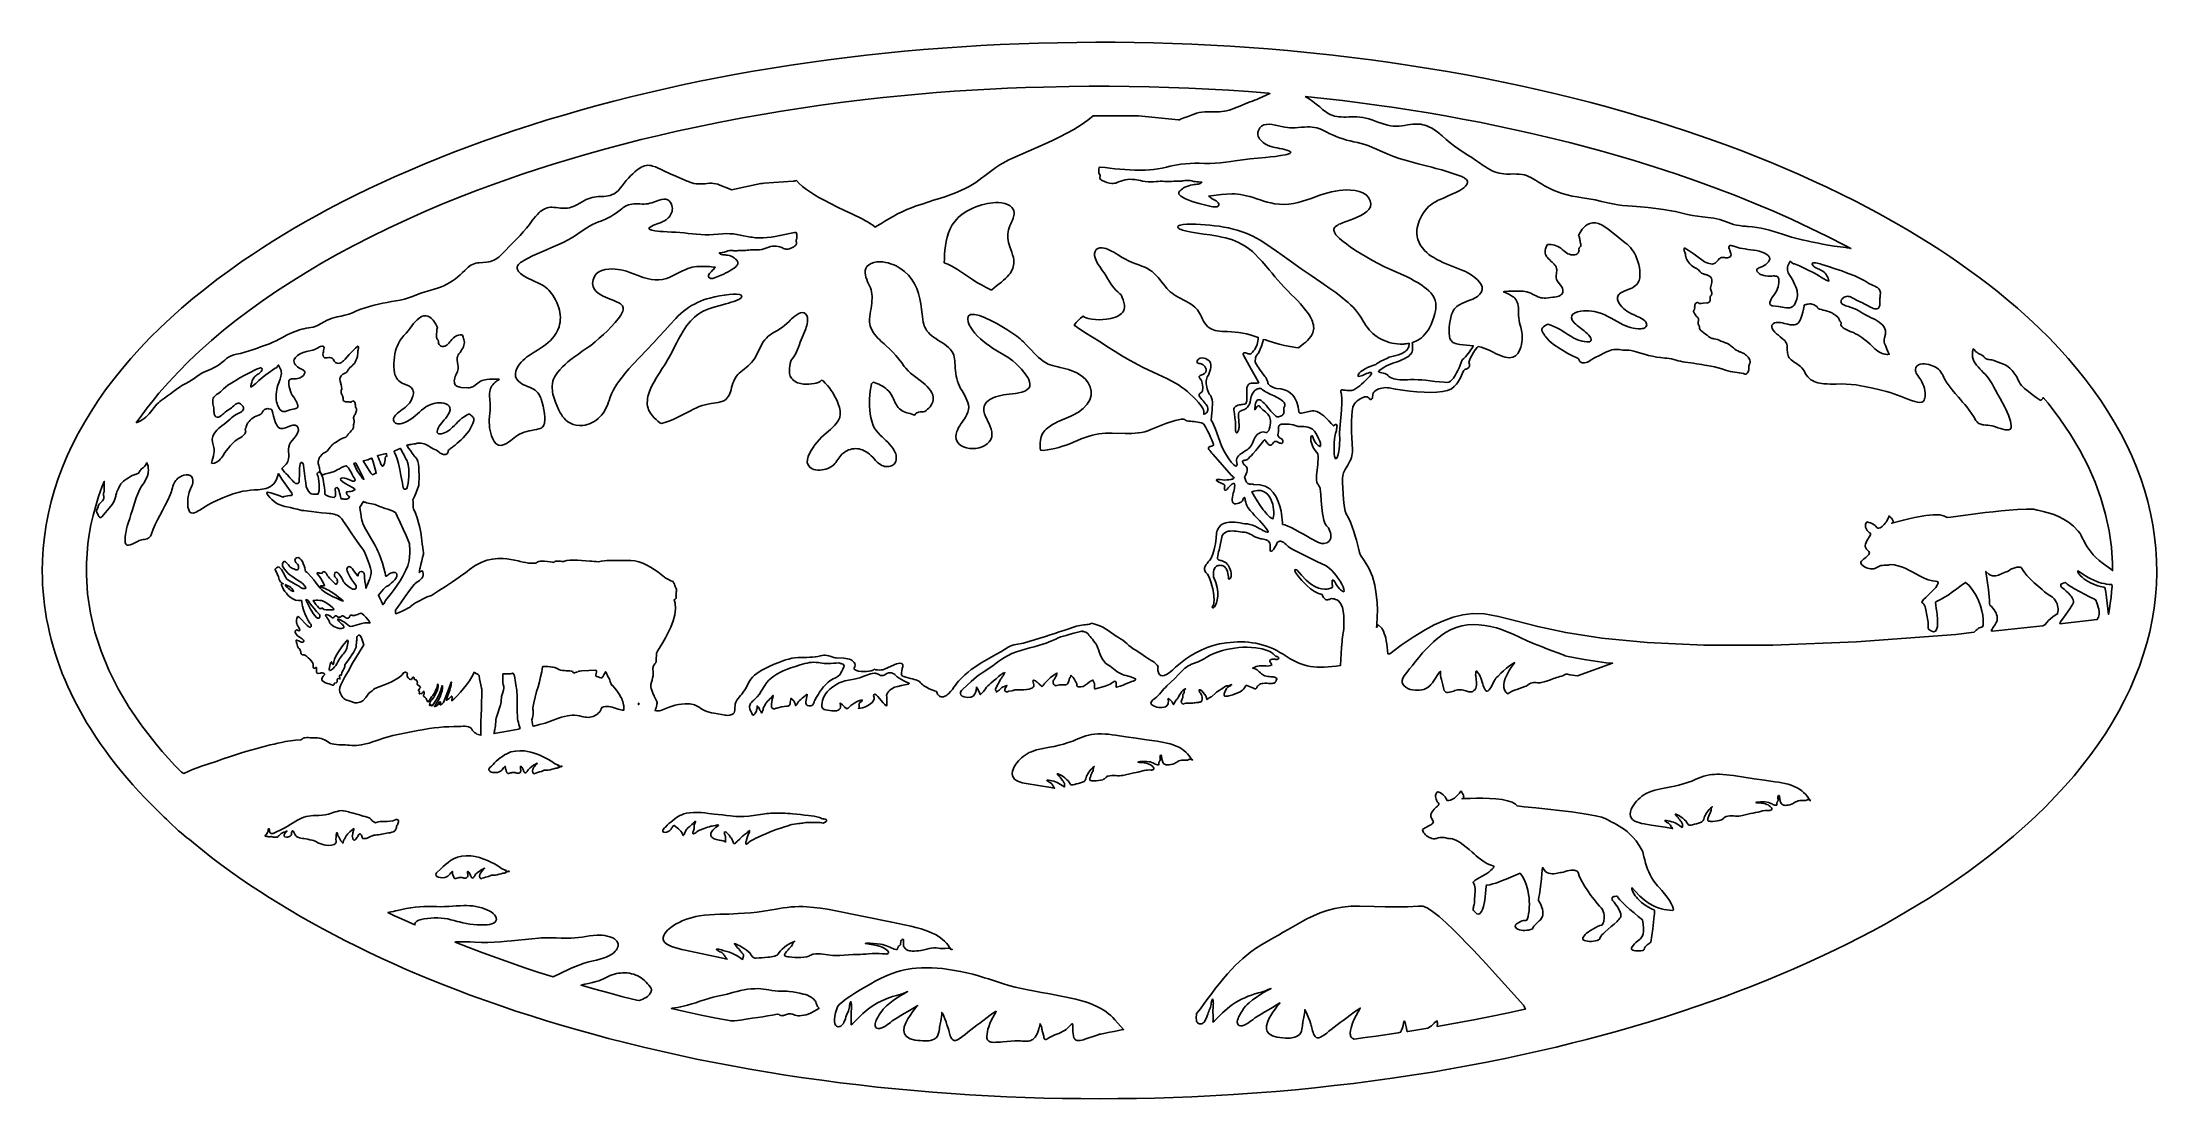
# Model space of a CAD drawing. Extents: x 0.6 to 24.6, y 0.2 to 12.2.
import ezdxf

# ---------------------------------------------------------------- set-up
doc = ezdxf.new("R2010")
doc.units = 0
doc.linetypes.add('0', pattern=[0])
doc.layers.add('1', color=7, linetype='0')

msp = doc.modelspace()

# ---------------------------------------------------------------- linework, layer by layer
at = {"layer": '1'}
for points in [[(14.972258, 12.12425), (15.228849, 12.096785), (15.446867, 12.071272), (15.66464, 12.04344), (15.881926, 12.013533), (16.099211, 11.981306), (16.315763, 11.947004), (16.532316, 11.910383), (16.748381, 11.871687), (16.963957, 11.830671), (17.163908, 11.790388), (17.363615, 11.74803), (17.56259, 11.703474), (17.76132, 11.656965), (17.959318, 11.608259), (18.157072, 11.5576), (18.354094, 11.504744), (18.576017, 11.441999), (18.741301, 11.393538), (18.90634, 11.343245), (19.070646, 11.291243), (19.234221, 11.23741), (19.397551, 11.181868), (19.559904, 11.124617), (19.722013, 11.065535), (19.883146, 11.004744), (20.043791, 10.942244), (20.203947, 10.877546), (20.363127, 10.810774), (20.521574, 10.742048), (20.679045, 10.671125), (20.835783, 10.598249), (20.991301, 10.523298), (21.169523, 10.433699), (21.291349, 10.370466), (21.412443, 10.305647), (21.53256, 10.239241), (21.651945, 10.17137), (21.770353, 10.101912), (21.887785, 10.030867), (22.004484, 9.958357), (22.11923, 9.884504), (22.233, 9.809065), (22.345549, 9.731794), (22.456877, 9.652815), (22.562101, 9.5753), (22.666105, 9.496077), (22.768888, 9.415144), (22.870207, 9.332624), (22.999113, 9.223005), (23.123625, 9.111677), (23.243254, 8.998884), (23.358488, 8.884993), (23.46884, 8.769514), (23.574064, 8.652815), (23.674894, 8.534529), (23.770597, 8.415388), (23.861418, 8.294661), (23.947111, 8.172712), (24.027678, 8.049788), (24.102873, 7.92552), (24.172941, 7.800032), (24.237638, 7.673811), (24.297209, 7.54637), (24.351408, 7.41783), (24.399504, 7.288557), (24.442472, 7.158064), (24.479338, 7.026838), (24.511076, 6.894636), (24.536711, 6.761335), (24.556486, 6.627302), (24.570646, 6.492659), (24.578703, 6.357038), (24.5809, 6.22093), (24.57675, 6.084944), (24.56674, 5.949568), (24.550871, 5.815168), (24.528898, 5.681501), (24.50131, 5.548689), (24.467863, 5.416731), (24.428801, 5.285627), (24.384123, 5.1555), (24.33383, 5.02635), (24.278166, 4.898176), (24.216887, 4.771101), (24.15048, 4.645124), (24.078459, 4.520124), (24.001554, 4.396345), (23.919279, 4.273664), (23.831877, 4.152327), (23.739592, 4.032087), (23.642179, 3.913069), (23.539885, 3.795393), (23.432707, 3.67906), (23.32089, 3.56407), (23.204191, 3.450422), (23.082853, 3.33824), (22.956877, 3.227522), (22.826506, 3.118269), (22.69174, 3.010481), (22.552336, 2.90428), (22.443205, 2.824446), (22.332853, 2.746443), (22.221281, 2.670027), (22.108732, 2.59532), (21.99008, 2.51927), (21.870207, 2.444929), (21.749357, 2.372297), (21.627531, 2.301374), (21.490324, 2.224104), (21.351896, 2.148787), (21.212736, 2.075422), (21.072355, 2.003889), (20.930998, 1.934431), (20.747648, 1.847273), (20.605558, 1.782454), (20.46298, 1.719221), (20.319426, 1.657698), (20.175383, 1.597761), (19.977873, 1.518538), (19.825529, 1.459944), (19.672453, 1.402815), (19.518888, 1.347395), (19.364592, 1.293684), (19.185392, 1.233381), (19.005461, 1.175032), (18.825041, 1.118757), (18.643888, 1.064436), (18.462248, 1.01219), (18.279875, 0.962019), (18.108976, 0.916731), (17.937834, 0.87303), (17.766203, 0.831038), (17.594084, 0.790754), (17.389494, 0.744734), (17.184172, 0.700911), (16.978605, 0.659285), (16.772551, 0.619612), (16.566252, 0.582258), (16.359465, 0.54698), (16.152189, 0.513777), (15.90341, 0.476423), (15.68466, 0.44615), (15.465422, 0.418074), (15.246183, 0.392073), (15.026457, 0.368269), (14.806486, 0.34654), (14.586515, 0.327009), (14.366301, 0.309675), (14.103361, 0.291121), (13.838469, 0.275984), (13.628752, 0.266096), (13.419279, 0.257917), (13.209318, 0.251692), (12.999601, 0.247175), (12.789885, 0.24449), (12.579924, 0.243513), (12.369963, 0.24449), (12.160246, 0.247175), (11.949553, 0.25157), (11.738859, 0.257795), (11.528166, 0.265974), (11.317472, 0.276106), (11.107023, 0.288069), (10.896818, 0.301985), (10.686613, 0.317854), (10.476408, 0.335554), (10.266691, 0.355207), (10.056974, 0.376814), (9.847502, 0.400251), (9.638029, 0.425642), (9.429045, 0.452864), (9.220304, 0.482038), (9.017424, 0.512312), (8.814543, 0.544661), (8.612394, 0.579084), (8.410246, 0.615583), (8.20883, 0.654158), (8.007658, 0.694685), (7.80673, 0.73741), (7.606535, 0.782087), (7.406584, 0.82884), (7.207365, 0.877546), (7.00839, 0.928328), (6.831877, 0.975447), (6.655607, 1.024641), (6.48007, 1.075544), (6.305021, 1.128523), (6.130705, 1.183332), (5.956877, 1.239973), (5.783781, 1.298567), (5.611174, 1.358992), (5.439299, 1.421247), (5.29257, 1.476423), (5.146574, 1.533186), (5.00131, 1.591658), (4.856535, 1.651716), (4.712736, 1.713362), (4.569426, 1.776716), (4.426847, 1.84178), (4.285002, 1.908308), (4.153898, 1.971785), (4.023771, 2.03697), (3.894621, 2.103865), (3.766203, 2.172346), (3.638762, 2.242537), (3.512053, 2.314436), (3.386564, 2.387922), (3.261808, 2.463118), (3.156828, 2.528669), (3.045012, 2.600447), (2.934172, 2.674055), (2.824797, 2.749372), (2.716398, 2.826399), (2.609221, 2.905012), (2.503263, 2.985456), (2.398771, 3.067488), (2.2955, 3.151106), (2.251554, 3.187727), (2.25009, 3.188459), (2.218351, 3.212019), (2.187346, 3.236433), (2.157316, 3.261946), (2.127775, 3.288191), (2.092863, 3.319807), (2.058683, 3.351912), (2.024992, 3.384626), (1.991789, 3.417952), (1.96591, 3.442732), (1.891935, 3.513533), (1.819181, 3.585676), (1.747892, 3.659163), (1.678068, 3.73387), (1.609465, 3.809919), (1.542326, 3.88719), (1.476408, 3.965803), (1.412199, 4.045393), (1.349455, 4.126326), (1.293058, 4.202375), (1.238127, 4.279646), (1.185148, 4.358137), (1.133879, 4.437727), (1.084562, 4.518538), (1.036955, 4.600447), (0.991056, 4.683455), (0.947355, 4.767317), (0.905363, 4.852278), (0.871183, 4.925642), (0.838713, 4.999739), (0.808195, 5.07469), (0.779387, 5.150251), (0.752531, 5.226545), (0.727385, 5.303572), (0.704191, 5.381086), (0.682707, 5.459089), (0.66342, 5.537703), (0.645842, 5.616682), (0.630217, 5.696028), (0.617277, 5.772566), (0.606291, 5.849348), (0.597258, 5.926497), (0.590178, 6.003767), (0.585051, 6.081282), (0.582121, 6.158796), (0.5809, 6.236433), (0.583097, 6.357038), (0.591154, 6.492537), (0.60507, 6.627302), (0.624846, 6.761213), (0.650724, 6.89427), (0.682219, 7.026594), (0.719328, 7.157942), (0.762297, 7.288313), (0.810637, 7.41783), (0.864592, 7.546247), (0.923918, 7.673689), (0.988615, 7.800032), (1.058683, 7.925398), (1.134123, 8.049543), (1.214689, 8.17259), (1.300138, 8.294416), (1.391203, 8.415022), (1.486662, 8.534529), (1.587492, 8.652571), (1.692961, 8.769392), (1.803312, 8.884748), (1.918303, 8.998884), (2.038176, 9.111555), (2.162443, 9.222761), (2.291349, 9.332502), (2.424894, 9.440779), (2.56259, 9.547468), (2.704924, 9.652693), (2.851408, 9.756208), (2.96591, 9.833967), (3.081388, 9.910017), (3.198088, 9.984358), (3.316008, 10.056868), (3.439787, 10.13072), (3.564543, 10.202986), (3.690275, 10.27342), (3.816984, 10.342024), (3.991789, 10.433577), (4.137297, 10.506819), (4.283781, 10.578108), (4.430998, 10.647444), (4.579191, 10.714949), (4.728361, 10.7805), (4.921232, 10.86241), (5.081144, 10.927473), (5.241789, 10.990705), (5.403166, 11.052107), (5.565031, 11.111677), (5.727873, 11.169294), (5.93759, 11.240828), (6.124601, 11.301741), (6.312346, 11.360579), (6.500578, 11.417219), (6.689543, 11.471785), (6.878996, 11.524275), (7.069181, 11.574568), (7.259855, 11.622663), (7.455168, 11.669905), (7.650969, 11.715315), (7.847258, 11.758528), (8.044035, 11.799788), (8.241056, 11.839094), (8.438566, 11.876326), (8.650969, 11.914167), (8.863859, 11.949934), (9.076994, 11.983625), (9.290373, 12.01512), (9.50424, 12.044416), (9.718351, 12.071638), (9.932707, 12.096663), (10.14926, 12.1201), (10.366056, 12.141462), (10.583097, 12.160749), (10.800383, 12.177961), (11.017668, 12.193098), (11.235197, 12.20616), (11.452482, 12.217268), (11.670012, 12.226423), (11.887541, 12.233625), (12.10507, 12.238874), (12.322599, 12.24217), (12.540129, 12.243513), (12.757658, 12.242781), (12.975431, 12.240217), (13.192961, 12.235701), (13.41049, 12.229109), (13.627775, 12.220686), (13.845304, 12.210188), (14.06259, 12.197859), (14.279631, 12.183455), (14.496672, 12.167219), (14.713469, 12.148909)], [(1.648283, 7.921125), (1.671721, 7.931135), (1.694181, 7.94261), (1.71591, 7.955671), (1.736662, 7.97032), (1.756437, 7.986189), (1.774992, 8.003523), (1.792326, 8.022078), (1.808439, 8.041731), (1.866301, 8.113874), (1.88217, 8.131453), (1.899015, 8.148176), (1.916838, 8.163801), (1.935637, 8.178328), (1.968596, 8.202742), (2.001799, 8.227034), (2.035002, 8.251204), (2.068449, 8.275251), (2.102385, 8.301008), (2.137541, 8.325056), (2.173918, 8.347273), (2.211515, 8.367659), (2.243254, 8.385237), (2.27426, 8.404158), (2.304533, 8.424299), (2.33383, 8.445539), (2.361906, 8.465437), (2.391203, 8.483137), (2.421721, 8.498762), (2.453459, 8.512068), (2.465666, 8.517317), (2.495939, 8.529768), (2.52548, 8.543928), (2.554289, 8.559553), (2.582121, 8.576765), (2.599943, 8.590559), (2.617521, 8.604597), (2.634855, 8.619123), (2.651945, 8.633894), (2.672941, 8.65074), (2.695402, 8.665754), (2.719084, 8.678572), (2.743986, 8.689192), (2.756681, 8.692976), (2.769621, 8.696516), (2.783537, 8.69969), (2.832609, 8.710188), (2.880949, 8.722639), (2.929045, 8.736799), (2.976408, 8.752913), (3.023283, 8.770735), (3.057951, 8.78282), (3.092375, 8.795027), (3.127043, 8.807356), (3.161467, 8.819929), (3.198576, 8.835432), (3.234953, 8.852278), (3.271086, 8.870466), (3.306242, 8.889753), (3.353361, 8.914656), (3.401457, 8.937361), (3.450285, 8.957991), (3.500334, 8.976301), (3.52548, 8.983381), (3.551115, 8.989485), (3.57675, 8.994612), (3.602629, 8.998762), (3.628508, 9.003279), (3.654142, 9.00926), (3.679289, 9.016706), (3.703947, 9.025618), (3.713469, 9.030134), (3.816008, 9.085676), (3.843107, 9.09886), (3.870939, 9.109968), (3.899748, 9.119001), (3.929045, 9.125715), (3.972746, 9.134016), (4.015959, 9.144392), (4.058683, 9.156843), (4.100676, 9.17137), (4.148771, 9.191755), (4.197599, 9.210432), (4.246916, 9.227522), (4.296721, 9.242781), (4.347258, 9.256453), (4.398039, 9.268293), (4.447111, 9.278669), (4.496428, 9.288313), (4.545744, 9.297224), (4.595304, 9.305281), (4.643156, 9.314436), (4.690519, 9.325788), (4.737394, 9.339582), (4.783537, 9.355574), (4.828703, 9.373884), (4.878263, 9.392195), (4.928556, 9.40904), (4.979094, 9.424543), (5.030119, 9.438459), (5.06674, 9.449934), (5.102629, 9.463362), (5.138029, 9.478376), (5.172453, 9.495222), (5.2059, 9.513899), (5.238615, 9.53404), (5.270109, 9.555891), (5.297697, 9.578718), (5.324553, 9.602278), (5.35092, 9.626692), (5.37631, 9.651838), (5.389006, 9.664167), (5.401945, 9.67613), (5.415129, 9.687849), (5.428801, 9.69908), (5.44589, 9.710066), (5.463713, 9.719343), (5.482512, 9.727034), (5.501799, 9.733015), (5.521574, 9.737165), (5.541594, 9.739607), (5.624113, 9.744734), (5.645842, 9.747908), (5.667082, 9.753035), (5.687834, 9.759871), (5.707853, 9.768538), (5.72714, 9.778791), (5.745695, 9.790754), (5.762785, 9.804182), (5.778898, 9.819075), (5.811857, 9.852766), (5.844572, 9.886702), (5.877043, 9.920881), (5.909269, 9.955305), (6.003263, 10.047956), (6.040129, 10.088362), (6.075773, 10.13011), (6.109709, 10.173079), (6.141935, 10.217268), (6.160246, 10.242048), (6.179533, 10.26573), (6.200285, 10.288557), (6.222013, 10.310163), (6.233976, 10.320051), (6.246183, 10.329451), (6.26132, 10.340193), (6.277433, 10.349348), (6.294279, 10.356916), (6.311857, 10.362776), (6.330168, 10.366804), (6.348478, 10.369001), (6.367033, 10.369368), (6.391203, 10.368147), (6.415617, 10.366194), (6.439543, 10.36363), (6.463713, 10.360334), (6.477385, 10.358992), (6.499357, 10.357649), (6.521086, 10.357893), (6.543058, 10.359968), (6.564543, 10.363752), (6.585783, 10.369246), (6.606535, 10.376326), (6.626799, 10.384993), (6.654387, 10.399153), (6.681486, 10.414045), (6.708097, 10.42967), (6.734465, 10.445906), (6.755217, 10.456892), (6.776701, 10.466413), (6.798918, 10.474226), (6.821379, 10.480574), (6.844572, 10.485212), (6.867765, 10.488142), (6.889738, 10.490095), (6.911711, 10.49156), (6.933683, 10.492659), (6.955656, 10.493269), (6.979582, 10.494734), (7.003508, 10.498518), (7.026701, 10.504377), (7.049406, 10.512434), (7.071379, 10.522444), (7.087492, 10.532454), (7.102385, 10.543684), (7.116545, 10.556379), (7.12924, 10.570051), (7.140959, 10.584944), (7.163664, 10.614363), (7.186613, 10.643538), (7.210051, 10.672346), (7.233976, 10.700911), (7.257414, 10.725935), (7.282072, 10.749861), (7.307951, 10.772566), (7.334806, 10.79405), (7.362638, 10.81407), (7.380217, 10.824568), (7.398527, 10.833113), (7.417814, 10.839827), (7.43759, 10.844587), (7.455656, 10.846052), (7.473478, 10.845198), (7.491301, 10.84239), (7.508635, 10.837385), (7.539396, 10.826765), (7.56967, 10.814924), (7.599455, 10.801741), (7.628508, 10.787336), (7.657316, 10.773054), (7.686369, 10.759626), (7.71591, 10.747053), (7.745695, 10.735334), (7.901701, 10.667585), (7.916105, 10.661848), (7.93051, 10.656111), (7.953459, 10.647444), (7.976896, 10.640852), (8.001066, 10.636457), (8.02548, 10.634016), (8.049894, 10.633772), (8.076017, 10.635359), (8.101896, 10.637068), (8.128019, 10.639143), (8.153898, 10.641462), (8.17758, 10.641829), (8.201262, 10.639997), (8.224699, 10.636091), (8.247892, 10.629988), (8.270109, 10.621931), (8.388517, 10.573469), (8.402433, 10.567244), (8.738127, 10.637556), (8.741789, 10.638899), (8.753996, 10.640608), (8.773527, 10.642561), (9.103849, 10.666487), (9.112883, 10.667219), (9.121916, 10.668196), (9.130949, 10.669661), (9.139982, 10.671492), (9.171476, 10.639509), (9.209074, 10.606794), (9.253752, 10.572737), (9.299894, 10.54051), (9.347258, 10.510115), (9.395597, 10.48155), (9.448332, 10.452009), (9.527678, 10.410505), (9.607756, 10.3701), (9.688322, 10.330915), (9.769377, 10.29283), (9.808683, 10.274397), (9.84799, 10.255598), (9.887053, 10.236311), (9.925871, 10.21678), (9.954191, 10.2003), (9.981779, 10.182844), (10.008635, 10.164167), (10.034758, 10.144392), (10.051603, 10.153303), (10.097746, 10.18199), (10.143888, 10.21031), (10.190519, 10.238264), (10.23715, 10.265974), (10.288176, 10.29344), (10.340422, 10.319075), (10.3934, 10.342634), (10.447111, 10.364241), (10.501799, 10.383772), (10.567228, 10.405745), (10.632658, 10.427229), (10.698332, 10.448347), (10.76425, 10.468855), (10.825529, 10.488508), (10.88632, 10.510115), (10.946379, 10.533552), (11.005705, 10.558943), (11.064054, 10.586164), (11.102385, 10.606184), (11.139982, 10.627913), (11.176603, 10.651106), (11.212248, 10.675764), (11.246672, 10.701887), (11.266935, 10.717268), (11.311857, 10.752424), (11.357512, 10.786482), (11.403898, 10.819441), (11.451262, 10.851301), (11.484221, 10.870955), (11.517912, 10.889265), (11.552336, 10.906355), (11.587248, 10.922224), (11.681486, 10.96385), (11.775724, 11.005476), (11.869963, 11.047224), (11.964201, 11.088972), (12.047209, 11.127546), (12.129484, 11.167952), (12.210783, 11.210188), (12.291105, 11.254133), (12.331877, 11.278547), (12.371916, 11.304182), (12.410978, 11.331038), (12.449308, 11.359236), (12.507658, 11.408918), (12.519133, 11.408064), (12.541105, 11.407454), (12.97299, 11.407942), (13.002775, 11.407698), (13.023039, 11.406965), (13.479094, 11.360579), (13.484465, 11.362165), (13.489836, 11.364119), (13.495207, 11.366194), (13.500334, 11.368513), (13.538664, 11.383528), (13.576994, 11.398298), (13.615324, 11.412947), (13.653898, 11.427351), (13.683439, 11.436995), (13.713469, 11.444441), (13.743986, 11.449568), (13.774748, 11.452375), (13.805754, 11.452986), (13.839689, 11.452375), (13.873869, 11.452253), (13.907804, 11.45262), (13.94174, 11.453352), (13.969328, 11.455549), (13.996916, 11.459333), (14.02426, 11.464949), (14.050871, 11.472273), (14.077238, 11.481184), (14.095304, 11.487776), (14.144621, 11.506941), (14.193693, 11.526472), (14.242521, 11.54637), (14.291349, 11.566755), (14.316008, 11.575911), (14.340666, 11.585188), (14.36508, 11.594709), (14.389494, 11.604353), (14.515471, 11.660017), (14.498869, 11.665876), (14.273283, 11.683088), (14.047453, 11.698103), (13.821379, 11.711042), (13.595304, 11.721785), (13.36923, 11.730452), (13.143156, 11.736799), (12.916838, 11.741072), (12.690519, 11.743269), (12.464201, 11.743147), (12.237883, 11.74095), (11.943449, 11.734968), (11.740812, 11.728743), (11.53842, 11.720808), (11.336027, 11.711042), (11.133635, 11.699568), (10.931486, 11.68614), (10.729338, 11.671125), (10.527433, 11.654158), (10.325529, 11.635481), (10.123869, 11.614973), (9.922453, 11.592756), (9.639982, 11.558332), (9.417082, 11.528303), (9.194181, 11.495832), (8.972013, 11.461164), (8.75009, 11.424055), (8.52841, 11.384626), (8.255705, 11.332502), (7.985685, 11.27696), (7.783049, 11.232649), (7.5809, 11.18614), (7.37924, 11.137312), (7.178068, 11.086409), (6.977629, 11.033186), (6.734465, 10.965193), (6.556486, 10.912825), (6.37924, 10.858503), (6.202482, 10.802229), (6.026457, 10.744001), (5.857023, 10.685408), (5.688078, 10.624983), (5.519865, 10.562361), (5.352629, 10.497908), (5.135832, 10.410383), (4.922697, 10.320173), (4.713957, 10.2274), (4.509367, 10.131697), (4.308683, 10.033552), (4.117277, 9.935286), (3.930998, 9.835188), (3.75009, 9.733259), (3.574797, 9.629622), (3.404875, 9.524153), (3.240568, 9.416853), (3.081633, 9.308088), (2.928068, 9.197615), (2.780607, 9.08531), (2.638273, 8.97154), (2.501799, 8.856184), (2.370939, 8.739241), (2.245939, 8.62071), (2.126799, 8.500593), (2.013273, 8.379011), (1.905607, 8.255964), (1.838469, 8.174543), (1.773039, 8.091536), (1.709562, 8.007063)], [(14.917082, 11.627424), (14.959562, 11.60008), (15.001066, 11.571028), (15.041105, 11.540388), (15.080168, 11.508162), (15.096037, 11.494734), (15.11215, 11.48155), (15.128263, 11.468489), (15.144621, 11.455671), (15.164152, 11.44261), (15.184416, 11.431013), (15.205656, 11.421003), (15.227629, 11.41258), (15.25009, 11.405867), (15.273039, 11.400862), (15.296232, 11.397566), (15.324308, 11.395124), (15.352629, 11.393782), (15.380949, 11.393782), (15.409269, 11.395002), (15.428801, 11.395491), (15.448332, 11.395735), (15.467131, 11.395735), (15.501554, 11.395491), (15.535978, 11.393293), (15.570402, 11.388899), (15.604338, 11.382429), (15.637785, 11.373884), (15.6705, 11.363386), (15.702726, 11.350813), (15.739347, 11.336409), (15.776213, 11.323469), (15.81381, 11.311995), (15.851896, 11.302107), (15.883635, 11.296003), (15.915861, 11.292341), (15.948332, 11.290876), (15.980558, 11.291975), (16.012785, 11.295271), (16.044279, 11.299788), (16.075773, 11.304182), (16.107512, 11.308455), (16.139006, 11.312483), (16.156828, 11.31407), (16.180754, 11.315046), (16.204679, 11.314314), (16.228605, 11.31175), (16.252287, 11.307356), (16.27548, 11.301252), (16.298185, 11.29344), (16.320158, 11.283918), (16.352873, 11.266706), (16.384611, 11.247419), (16.41464, 11.225935), (16.443449, 11.20262), (16.457121, 11.190901), (16.470549, 11.179426), (16.515959, 11.139143), (16.562834, 11.100569), (16.610929, 11.063581), (16.660246, 11.028181), (16.710539, 10.994612), (16.762297, 10.962751), (16.805998, 10.934187), (16.849699, 10.905134), (16.892668, 10.875593), (16.935637, 10.845564), (16.960539, 10.828474), (16.985929, 10.812483), (17.012053, 10.797346), (17.038664, 10.783186), (17.064054, 10.772566), (17.090178, 10.763533), (17.117033, 10.756453), (17.144133, 10.750959), (17.171476, 10.747419), (17.199064, 10.74571), (17.226652, 10.745832), (17.245939, 10.746321), (17.279142, 10.747297), (17.312346, 10.746809), (17.345304, 10.744734), (17.378263, 10.741072), (17.40341, 10.735945), (17.427824, 10.728743), (17.45175, 10.719587), (17.474943, 10.708723), (17.49716, 10.695906), (17.530363, 10.675398), (17.563566, 10.65489), (17.597013, 10.634382), (17.630217, 10.613997), (17.669279, 10.592756), (17.709318, 10.573225), (17.75009, 10.555769), (17.791838, 10.540144), (17.834074, 10.526472), (17.889982, 10.510603), (17.946623, 10.497175), (18.003752, 10.486067), (18.061369, 10.477278), (18.134367, 10.465559), (18.207121, 10.452009), (18.279387, 10.436506), (18.351164, 10.41905), (18.406828, 10.408064), (18.462736, 10.398787), (18.518888, 10.391218), (18.575041, 10.385481), (18.631681, 10.381453), (18.72006, 10.375349), (18.808195, 10.367292), (18.896086, 10.357038), (18.983732, 10.344587), (19.071135, 10.330183), (19.117277, 10.320906), (19.16342, 10.310774), (19.209074, 10.299665), (19.254728, 10.287825), (19.311857, 10.276228), (19.36923, 10.266706), (19.427092, 10.259626), (19.485197, 10.254744), (19.519621, 10.250715), (19.553801, 10.244978), (19.587736, 10.237532), (19.621183, 10.228498), (19.654142, 10.217634), (19.685148, 10.20677), (19.716398, 10.196028), (19.747648, 10.185408), (19.778898, 10.17491), (19.812346, 10.166853), (19.846281, 10.160505), (19.880217, 10.155867), (19.91464, 10.153059), (19.928801, 10.151838), (19.942961, 10.150862), (19.992277, 10.146833), (20.041594, 10.140486), (20.090422, 10.132063), (20.138762, 10.121443), (20.186613, 10.108625), (20.235197, 10.094587), (20.283537, 10.079695), (20.331633, 10.063948), (20.379484, 10.047468), (20.437346, 10.029158), (20.495695, 10.013044), (20.554777, 9.999006), (20.614103, 9.987043), (20.657072, 9.978498), (20.700041, 9.969587), (20.74301, 9.960188), (20.785734, 9.950422), (20.852873, 9.938093), (20.920012, 9.927595), (20.987638, 9.918806), (21.05551, 9.911726), (21.069181, 9.909529), (21.083097, 9.906965), (21.096769, 9.903913), (21.110197, 9.900496), (21.043791, 9.935652), (20.97714, 9.970442), (20.91049, 10.004622), (20.843351, 10.038435), (20.648283, 10.133772), (20.442228, 10.229841), (20.232267, 10.323225), (20.017912, 10.413801), (19.799406, 10.501814), (19.577238, 10.586897), (19.351164, 10.669172), (19.121183, 10.748762), (18.887297, 10.825544), (18.649992, 10.899397), (18.467131, 10.953596), (18.283537, 11.005842), (18.099455, 11.056013), (17.914885, 11.104231), (17.662687, 11.166609), (17.471037, 11.211409), (17.279142, 11.254255), (17.08676, 11.295271), (16.893888, 11.334455), (16.700773, 11.371809), (16.50717, 11.407331), (16.313322, 11.441023), (16.11923, 11.472761), (15.92465, 11.502668), (15.729826, 11.530622), (15.535002, 11.556746), (15.339689, 11.581038), (15.234221, 11.593367), (15.128508, 11.605207), (15.022795, 11.61656)], [(14.803068, 11.272688), (14.773039, 11.271589), (14.74301, 11.272322), (14.713224, 11.275007), (14.683439, 11.279646), (14.575529, 11.302473), (14.540129, 11.308332), (14.506193, 11.311506), (14.474699, 11.31053), (14.44589, 11.304304), (14.420988, 11.291731), (14.40048, 11.271467), (14.385588, 11.242414), (14.381926, 11.230574), (14.379484, 11.218367), (14.378752, 11.205915), (14.379728, 11.193464), (14.383635, 11.177229), (14.389738, 11.161604), (14.397795, 11.147078), (14.408049, 11.133772), (14.421965, 11.119246), (14.437101, 11.106184), (14.453459, 11.094343), (14.470793, 11.084089), (14.488859, 11.0753), (14.515226, 11.064802), (14.542082, 11.055891), (14.569426, 11.048567), (14.597013, 11.04283), (14.624846, 11.037214), (14.652433, 11.031111), (14.680021, 11.024397), (14.707365, 11.017073), (14.728605, 11.009748), (14.74301, 11.003157), (14.750334, 10.997053), (14.752043, 10.991438), (14.748869, 10.986067), (14.741789, 10.981306), (14.731535, 10.976789), (14.719328, 10.972639), (14.706144, 10.969221), (14.692228, 10.966169), (14.635588, 10.955915), (14.578459, 10.947493), (14.52133, 10.940657), (14.463957, 10.935652), (14.377531, 10.927961), (14.291349, 10.918562), (14.205412, 10.907576), (14.119719, 10.89488), (14.072599, 10.888411), (14.013029, 10.880598), (13.953215, 10.874495), (13.8934, 10.870344), (13.833342, 10.867903), (13.773283, 10.867292), (13.713224, 10.868513), (13.661222, 10.868879), (13.609465, 10.867414), (13.557707, 10.864241), (13.505949, 10.859236), (13.464201, 10.852156), (13.422697, 10.844221), (13.381437, 10.83531), (13.340178, 10.825422), (13.292326, 10.81468), (13.243986, 10.805891), (13.195402, 10.799055), (13.146574, 10.79405), (13.097502, 10.790998), (13.040617, 10.790022), (12.983732, 10.790632), (12.926847, 10.792952), (12.870207, 10.79698), (12.813322, 10.801863), (12.756681, 10.807356), (12.700041, 10.813215), (12.6434, 10.819563), (12.587492, 10.8253), (12.577726, 10.822004), (12.57382, 10.806379), (12.571867, 10.790388), (12.572355, 10.774275), (12.574797, 10.758284), (12.58676, 10.735701), (12.588224, 10.73033), (12.588713, 10.724836), (12.58798, 10.719221), (12.586271, 10.713972), (12.584806, 10.70738), (12.584806, 10.700544), (12.58676, 10.694075), (12.590178, 10.688215), (12.59506, 10.683455), (12.602873, 10.677351), (12.612638, 10.671492), (12.638517, 10.660261), (12.665373, 10.65135), (12.692961, 10.644636), (12.720793, 10.640242), (12.736418, 10.639753), (12.752043, 10.641218), (12.767424, 10.644514), (12.782316, 10.649641), (12.796476, 10.656599), (12.821379, 10.666853), (12.846769, 10.675154), (12.873137, 10.681135), (12.899748, 10.685041), (12.926359, 10.68675), (12.953215, 10.686262), (12.98007, 10.683577), (13.002531, 10.679914), (13.025236, 10.675886), (13.047453, 10.671492), (13.069914, 10.666609), (13.100676, 10.661604), (13.131681, 10.658674), (13.162931, 10.657698), (13.193937, 10.658796), (13.224943, 10.661848), (13.248137, 10.663679), (13.27133, 10.664534), (13.294523, 10.664412), (13.317717, 10.663191), (13.344328, 10.661726), (13.371183, 10.661726), (13.397795, 10.663191), (13.424406, 10.666121), (13.50009, 10.665754), (13.512053, 10.666853), (13.524015, 10.668196), (13.535978, 10.670149), (13.547697, 10.672346), (13.568205, 10.674055), (13.588713, 10.674055), (13.608976, 10.67198), (13.62924, 10.668196), (13.648039, 10.663557), (13.667326, 10.660261), (13.686613, 10.65843), (13.706144, 10.657942), (13.737638, 10.655256), (13.743254, 10.652937), (13.733976, 10.645735), (13.723478, 10.639997), (13.712492, 10.635969), (13.700773, 10.633528), (13.685148, 10.631208), (13.669523, 10.628889), (13.653654, 10.626692), (13.638029, 10.624495), (13.615568, 10.620222), (13.593596, 10.614363), (13.572111, 10.606916), (13.551115, 10.597883), (13.535978, 10.589216), (13.52133, 10.579451), (13.507658, 10.568586), (13.494719, 10.556746), (13.489347, 10.55052), (13.485197, 10.54344), (13.482512, 10.535505), (13.481535, 10.527327), (13.483244, 10.519636), (13.488859, 10.510725), (13.495695, 10.50279), (13.503508, 10.496077), (13.512541, 10.490583), (13.522795, 10.484236), (13.558683, 10.465803), (13.595793, 10.449324), (13.63339, 10.434797), (13.671965, 10.422224), (13.711027, 10.411848), (13.832609, 10.380964), (13.848967, 10.377302), (13.865568, 10.374617), (13.882414, 10.373152), (13.89926, 10.372663), (13.907072, 10.373762), (13.91464, 10.375837), (13.921965, 10.379133), (13.928556, 10.383284), (13.933195, 10.388655), (13.935881, 10.395369), (13.935881, 10.402571), (13.933683, 10.409407), (13.928312, 10.418806), (13.921476, 10.427351), (13.913176, 10.434553), (13.904142, 10.440535), (13.882414, 10.453108), (13.861418, 10.46678), (13.841154, 10.481428), (13.821623, 10.497053), (13.845304, 10.500227), (13.904631, 10.508284), (13.964201, 10.514387), (14.023771, 10.518538), (14.083586, 10.520857), (14.116545, 10.520124), (14.14926, 10.517683), (14.181974, 10.513655), (14.214445, 10.508039), (14.246672, 10.500837), (14.286467, 10.489973), (14.326017, 10.478498), (14.365324, 10.466169), (14.404387, 10.453108), (14.444426, 10.440046), (14.484953, 10.42845), (14.525724, 10.41844), (14.566984, 10.410017), (14.623381, 10.403181), (14.678068, 10.401838), (14.731535, 10.405378), (14.784025, 10.413069), (14.835051, 10.424299), (14.885832, 10.437605), (14.935881, 10.452986), (14.985197, 10.47032), (15.082609, 10.505232), (15.131437, 10.521467), (15.173185, 10.534163), (15.215422, 10.544783), (15.258146, 10.553205), (15.301359, 10.559553), (15.344572, 10.563581), (15.388273, 10.565413), (15.43173, 10.565046), (15.482267, 10.559797), (15.529387, 10.549299), (15.571379, 10.532942), (15.607267, 10.510115), (15.635588, 10.480085), (15.654875, 10.441999), (15.660734, 10.406477), (15.655119, 10.374617), (15.639494, 10.345808), (15.615324, 10.320173), (15.584318, 10.29698), (15.547697, 10.276228), (15.506681, 10.257307), (15.464933, 10.239607), (15.422941, 10.223249), (15.380217, 10.208235), (15.340666, 10.193342), (15.314543, 10.182844), (15.299162, 10.176008), (15.284269, 10.167707), (15.270353, 10.158186), (15.25717, 10.147444), (15.25009, 10.139265), (15.244963, 10.129744), (15.242033, 10.119246), (15.241301, 10.108503), (15.24301, 10.097761), (15.24716, 10.085676), (15.255461, 10.070906), (15.265226, 10.056379), (15.284758, 10.034285), (15.305754, 10.013533), (15.328215, 9.994123), (15.351652, 9.976301), (15.36801, 9.964094), (15.42758, 9.920637), (15.488371, 9.879011), (15.550383, 9.839094), (15.613615, 9.80113), (15.677824, 9.764997), (15.743254, 9.730696), (15.809416, 9.698347), (15.876554, 9.667952), (16.064787, 9.58177), (16.109709, 9.559431), (16.153898, 9.535505), (16.197111, 9.509871), (16.239347, 9.482649), (16.266935, 9.462996), (16.293303, 9.441877), (16.318693, 9.419294), (16.342619, 9.395491), (16.363859, 9.367903), (16.379972, 9.339582), (16.390715, 9.310896), (16.397306, 9.281721), (16.399504, 9.259504), (16.399748, 9.237165), (16.398283, 9.214949), (16.394865, 9.192854), (16.388273, 9.162947), (16.375822, 9.120832), (16.361174, 9.079329), (16.344328, 9.038801), (16.325041, 8.99925), (16.310392, 8.974104), (16.293791, 8.950178), (16.27548, 8.927595), (16.255461, 8.906477), (16.233976, 8.886946), (16.214689, 8.872786), (16.194426, 8.86009), (16.173185, 8.848982), (16.151213, 8.83946), (16.131193, 8.830793), (16.13339, 8.81175), (16.134611, 8.792707), (16.135099, 8.773542), (16.134367, 8.754377), (16.132658, 8.741194), (16.128996, 8.728376), (16.123625, 8.716047), (16.116789, 8.704695), (16.10507, 8.691511), (16.090178, 8.67906), (16.07382, 8.668196), (16.056974, 8.658308), (16.03964, 8.649153), (16.021818, 8.640852), (15.997404, 8.628767), (15.972502, 8.618025), (15.946867, 8.608625), (15.920988, 8.600447), (15.892668, 8.590681), (15.864347, 8.580183), (15.837004, 8.567488), (15.810637, 8.552717), (15.78549, 8.535994), (15.75424, 8.514265), (15.749113, 8.508528), (15.748137, 8.504011), (15.751066, 8.500349), (15.757414, 8.497175), (15.766203, 8.494246), (15.783781, 8.489851), (15.801115, 8.484968), (15.818449, 8.479719), (15.835539, 8.47386), (15.84799, 8.465315), (15.85507, 8.456648), (15.863371, 8.448835), (15.872404, 8.442122), (15.88217, 8.436628), (15.901213, 8.428328), (15.920988, 8.421736), (15.941252, 8.416853), (15.96176, 8.413679), (15.990324, 8.410749), (16.019133, 8.409285), (16.047941, 8.40904), (16.07675, 8.410261), (16.110929, 8.412703), (16.153654, 8.41258), (16.196623, 8.410994), (16.239347, 8.407942), (16.281828, 8.403547), (16.334318, 8.397444), (16.386808, 8.391829), (16.439543, 8.386457), (16.492033, 8.381453), (16.521818, 8.380598), (16.545012, 8.383284), (16.564543, 8.394636), (16.583586, 8.411848), (16.59799, 8.429548), (16.611418, 8.447981), (16.623381, 8.46739), (16.634123, 8.487532), (16.649015, 8.516462), (16.661955, 8.545759), (16.67465, 8.575178), (16.686857, 8.604719), (16.698576, 8.634504), (16.717375, 8.651228), (16.735197, 8.669172), (16.751799, 8.688215), (16.767179, 8.708235), (16.780607, 8.726789), (16.793791, 8.74571), (16.806486, 8.764753), (16.818937, 8.784163), (16.822355, 8.795515), (16.669767, 8.810896), (16.652922, 8.812971), (16.63632, 8.816389), (16.619963, 8.821394), (16.604094, 8.82762), (16.593107, 8.833723), (16.583097, 8.841413), (16.574553, 8.850447), (16.567228, 8.860701), (16.561369, 8.871809), (16.557463, 8.883772), (16.554045, 8.896589), (16.551847, 8.911482), (16.549894, 8.930159), (16.549162, 8.967512), (16.550627, 9.004866), (16.554045, 9.042097), (16.55966, 9.078962), (16.567472, 9.115583), (16.577238, 9.151594), (16.582609, 9.165754), (16.590178, 9.182844), (16.599699, 9.198957), (16.610441, 9.214216), (16.622648, 9.228376), (16.63632, 9.241194), (16.650969, 9.252668), (16.666838, 9.262678), (16.692961, 9.275618), (16.719328, 9.287703), (16.746183, 9.298689), (16.773527, 9.308821), (16.795744, 9.317488), (16.817472, 9.327009), (16.838713, 9.337507), (16.859709, 9.348982), (16.874601, 9.358992), (16.89926, 9.380964), (16.918303, 9.408552), (16.925871, 9.43675), (16.923674, 9.464949), (16.912687, 9.493025), (16.894377, 9.520369), (16.870207, 9.546736), (16.841642, 9.57176), (16.816252, 9.590315), (16.789885, 9.607527), (16.762541, 9.623396), (16.734709, 9.6378), (16.7059, 9.650618), (16.667814, 9.666609), (16.629728, 9.682112), (16.591398, 9.697493), (16.553068, 9.712385), (16.516203, 9.727156), (16.479826, 9.743025), (16.443693, 9.759871), (16.408293, 9.777693), (16.374601, 9.79698), (16.346769, 9.81468), (16.320402, 9.834333), (16.295256, 9.855574), (16.271574, 9.878523), (16.249601, 9.903059), (16.226164, 9.935774), (16.208097, 9.969099), (16.195158, 10.003035), (16.186857, 10.037458), (16.183195, 10.072371), (16.183683, 10.107527), (16.18759, 10.134871), (16.193449, 10.16197), (16.201017, 10.188459), (16.210783, 10.214338), (16.224455, 10.245344), (16.24008, 10.275251), (16.257902, 10.304182), (16.277433, 10.33177), (16.298674, 10.358015), (16.316984, 10.376448), (16.336271, 10.393538), (16.357023, 10.409163), (16.378508, 10.423445), (16.401213, 10.436018), (16.418547, 10.445051), (16.436369, 10.45384), (16.483732, 10.47447), (16.531096, 10.495344), (16.578459, 10.516218), (16.625578, 10.537214), (16.649504, 10.548689), (16.672697, 10.561506), (16.695158, 10.575666), (16.716642, 10.591047), (16.726652, 10.599592), (16.735929, 10.60887), (16.744474, 10.619001), (16.752043, 10.629744), (16.755949, 10.637434), (16.758146, 10.645857), (16.758635, 10.654402), (16.757414, 10.662947), (16.753263, 10.672712), (16.745207, 10.682966), (16.735929, 10.692122), (16.725676, 10.699934), (16.714445, 10.706404), (16.703459, 10.712385), (16.692228, 10.717878), (16.680754, 10.722883), (16.669035, 10.7274), (16.602629, 10.750837), (16.53549, 10.772566), (16.467863, 10.792585), (16.399748, 10.810896), (16.353117, 10.823225), (16.274504, 10.843), (16.196135, 10.863386), (16.117765, 10.884748), (16.039885, 10.906721), (15.983976, 10.924055), (15.928801, 10.943098), (15.874357, 10.96385), (15.820402, 10.986433), (15.767179, 11.010725), (15.724211, 11.030256), (15.680998, 11.048567), (15.637053, 11.065535), (15.592619, 11.081404), (15.551359, 11.093122), (15.509855, 11.103987), (15.468107, 11.114119), (15.426359, 11.123396), (15.385344, 11.133284), (15.344816, 11.145002), (15.304777, 11.15843), (15.265471, 11.173567), (15.226652, 11.190413), (15.18881, 11.208845), (15.160246, 11.223738), (15.130949, 11.237654), (15.101652, 11.250715), (15.071623, 11.2628), (15.046232, 11.270857), (15.020597, 11.276838), (14.99423, 11.280867), (14.967863, 11.28282), (14.941252, 11.282698), (14.906584, 11.280622), (14.87216, 11.278303), (14.837492, 11.275618)], [(7.61923, 4.65904), (7.697355, 4.691267), (7.731291, 4.702864), (7.765959, 4.712385), (7.801115, 4.719831), (7.83676, 4.725203), (7.872648, 4.728376), (7.908537, 4.729353), (7.932463, 4.727766), (7.949797, 4.725691), (7.966887, 4.722029), (7.983732, 4.71678), (7.999846, 4.709944), (8.015226, 4.701765), (8.035002, 4.689558), (8.055021, 4.677595), (8.075285, 4.665876), (8.095549, 4.65428), (8.12216, 4.643049), (8.149504, 4.633894), (8.177336, 4.626936), (8.2059, 4.622297), (8.331144, 4.599592), (8.339201, 4.598616), (8.356047, 4.598127), (8.385099, 4.600447), (8.407072, 4.606428), (8.422697, 4.615461), (8.432951, 4.62718), (8.439054, 4.641096), (8.442472, 4.656477), (8.442961, 4.673567), (8.443449, 4.690535), (8.444181, 4.707624), (8.445158, 4.724592), (8.448332, 4.73741), (8.452971, 4.749739), (8.45883, 4.76158), (8.466154, 4.772566), (8.478849, 4.789412), (8.491789, 4.805891), (8.505461, 4.822004), (8.519377, 4.837629), (8.537931, 4.861311), (8.554777, 4.886213), (8.569914, 4.912092), (8.583342, 4.93907), (8.607023, 4.985579), (8.622404, 5.009016), (8.641691, 5.031355), (8.666105, 5.053694), (8.692228, 5.074202), (8.719572, 5.092878), (8.748137, 5.109602), (8.779387, 5.126692), (8.832853, 5.153059), (8.887297, 5.177717), (8.942717, 5.200422), (8.998625, 5.221174), (9.0184, 5.227644), (9.053068, 5.23802), (9.088224, 5.246077), (9.123869, 5.251814), (9.159758, 5.255354), (9.193449, 5.256086), (9.226896, 5.256697), (9.260588, 5.257185), (9.294279, 5.257551), (9.324308, 5.259382), (9.354094, 5.2628), (9.383635, 5.267927), (9.412931, 5.274641), (9.431486, 5.278181), (9.450041, 5.280012), (9.46884, 5.280012), (9.487638, 5.278303), (9.505949, 5.274763), (9.524015, 5.269514), (9.541594, 5.262678), (9.553801, 5.257795), (9.566252, 5.254133), (9.579191, 5.251814), (9.592131, 5.250715), (9.679533, 5.247541), (9.700529, 5.244856), (9.721525, 5.240583), (9.741789, 5.234724), (9.761808, 5.227278), (9.772062, 5.221907), (9.781584, 5.215315), (9.790129, 5.207502), (9.797697, 5.198713), (9.803801, 5.185408), (9.805754, 5.169905), (9.80258, 5.152205), (9.794523, 5.133772), (9.7955, 5.123152), (9.805754, 5.113997), (9.823576, 5.10655), (9.847013, 5.100935), (9.876066, 5.097395), (9.905119, 5.095808), (9.934416, 5.096296), (9.963469, 5.09886), (9.989592, 5.104109), (10.010588, 5.111799), (10.024992, 5.121443), (10.043791, 5.116926), (10.062834, 5.114119), (10.082121, 5.113264), (10.101164, 5.114241), (10.120207, 5.117048), (10.139006, 5.121687), (10.216887, 5.158674), (10.276213, 5.181623), (10.315031, 5.190046), (10.337248, 5.186628), (10.346769, 5.173689), (10.347013, 5.154158), (10.342375, 5.130476), (10.335783, 5.105085), (10.331877, 5.080549), (10.333586, 5.059431), (10.345549, 5.044661), (10.359465, 5.038313), (10.384367, 5.030745), (10.409269, 5.023664), (10.434416, 5.017195), (10.459562, 5.011335), (10.478117, 5.006697), (10.496183, 5.000959), (10.514006, 4.994001), (10.53134, 4.986067), (10.539885, 4.978987), (10.550383, 4.966169), (10.562101, 4.954451), (10.574797, 4.94383), (10.588469, 4.934553), (10.616789, 4.916609), (10.64633, 4.90074), (10.676847, 4.887068), (10.708342, 4.875593), (10.726164, 4.871443), (10.734709, 4.860579), (10.737883, 4.849836), (10.742765, 4.839705), (10.748869, 4.830427), (10.756437, 4.822248), (10.764738, 4.816389), (10.774015, 4.812117), (10.783781, 4.809431), (10.793791, 4.808455), (10.808683, 4.809797), (10.82382, 4.814436), (10.837004, 4.820539), (10.849211, 4.828108), (10.860685, 4.837019), (10.870939, 4.847151), (10.891203, 4.86949), (10.91049, 4.892683), (10.928801, 4.916609), (10.946135, 4.941267), (10.962736, 4.963606), (10.98007, 4.98509), (10.998625, 5.005842), (11.018156, 5.025618), (11.052824, 5.057722), (11.088957, 5.088484), (11.126066, 5.117781), (11.164396, 5.145735), (11.203703, 5.172102), (11.244963, 5.198591), (11.297697, 5.23033), (11.351164, 5.260969), (11.405363, 5.290632), (11.459806, 5.319319), (11.545012, 5.371443), (11.565275, 5.382307), (11.586271, 5.391096), (11.608244, 5.39781), (11.630705, 5.402327), (11.716642, 5.418074), (11.779631, 5.436872), (11.842375, 5.455915), (11.904875, 5.475569), (11.967375, 5.495466), (12.019865, 5.511091), (12.072111, 5.527571), (12.124113, 5.545149), (12.175627, 5.563704), (12.319914, 5.610212), (12.340178, 5.615828), (12.360929, 5.620222), (12.381926, 5.623274), (12.402922, 5.625227), (12.419523, 5.626692), (12.435881, 5.628889), (12.452238, 5.631697), (12.468351, 5.635115), (12.479582, 5.638899), (12.489836, 5.64366), (12.517424, 5.639509), (12.551603, 5.628035), (12.585051, 5.614485), (12.617521, 5.599104), (12.64926, 5.582014), (12.679777, 5.562971), (12.77133, 5.498396), (12.7955, 5.483015), (12.82089, 5.468245), (12.845304, 5.451765), (12.868498, 5.433577), (12.890471, 5.413801), (12.913664, 5.392439), (12.938566, 5.372663), (12.964445, 5.354719), (12.991789, 5.338606), (13.020353, 5.320539), (13.048674, 5.301863), (13.076506, 5.282698), (13.104094, 5.263044), (13.124846, 5.248884), (13.145842, 5.235334), (13.167082, 5.222151), (13.18881, 5.209455), (13.20175, 5.201033), (13.213957, 5.191633), (13.225431, 5.181013), (13.235685, 5.169416), (13.242277, 5.157942), (13.245207, 5.145857), (13.244474, 5.133039), (13.243254, 5.120832), (13.243498, 5.108503), (13.245451, 5.096296), (13.248869, 5.084455), (13.253996, 5.073225), (13.263762, 5.061018), (13.277189, 5.052351), (13.294279, 5.048933), (13.315519, 5.051741), (13.341642, 5.062483), (13.372404, 5.08238), (13.408293, 5.112654), (13.444181, 5.145613), (13.481291, 5.177351), (13.519133, 5.207869), (13.558195, 5.237043), (13.613859, 5.274397), (13.672941, 5.309065), (13.735197, 5.340193), (13.801359, 5.367781), (13.870939, 5.390974), (13.94467, 5.409651), (14.022306, 5.423201), (14.104094, 5.431379), (14.146086, 5.433577), (14.188322, 5.433821), (14.230314, 5.432234), (14.272306, 5.428816), (14.314054, 5.423567), (14.355558, 5.416365), (14.396818, 5.407454), (14.437346, 5.396711), (14.477629, 5.384138), (14.516691, 5.369368), (14.555265, 5.352766), (14.592863, 5.334211), (14.62924, 5.313826), (14.664885, 5.291731), (14.746183, 5.241194), (14.775236, 5.224104), (14.805021, 5.208601), (14.835783, 5.194441), (14.867033, 5.181868), (14.898771, 5.170881), (14.936369, 5.161482), (14.974455, 5.15428), (15.013029, 5.149519), (15.051603, 5.1472), (15.091154, 5.146467), (15.130705, 5.147322), (15.176847, 5.149885), (15.22299, 5.153547), (15.268888, 5.15843), (15.314787, 5.164412), (15.318205, 5.1649), (15.32089, 5.232527), (15.324308, 5.300276), (15.328703, 5.367903), (15.333586, 5.435408), (15.336271, 5.460798), (15.339445, 5.486067), (15.342863, 5.511335), (15.346525, 5.536604), (15.352385, 5.57823), (15.355558, 5.660017), (15.353849, 5.727156), (15.347746, 5.781477), (15.33798, 5.82408), (15.325285, 5.856794), (15.309904, 5.881086), (15.29257, 5.897932), (15.273771, 5.909651), (15.259611, 5.915388), (15.244963, 5.919905), (15.23007, 5.923201), (15.214933, 5.925154), (15.203947, 5.919905), (15.192472, 5.915754), (15.18051, 5.912825), (15.168547, 5.910994), (15.157804, 5.911848), (15.147795, 5.915144), (15.138517, 5.920637), (15.130705, 5.927961), (15.123869, 5.937727), (15.117521, 5.947859), (15.111906, 5.958357), (15.107023, 5.969099), (15.067228, 5.981428), (15.022551, 6.004866), (14.977385, 6.036726), (14.933195, 6.074324), (14.904631, 6.101667), (14.877287, 6.130354), (14.851408, 6.160261), (14.826994, 6.191389), (14.80673, 6.222151), (14.797453, 6.244368), (14.801603, 6.254255), (14.81967, 6.249739), (14.872648, 6.188948), (14.926847, 6.13365), (14.97714, 6.092268), (15.023527, 6.063093), (15.065763, 6.044416), (15.103605, 6.034285), (15.136808, 6.030867), (15.165373, 6.032576), (15.179533, 6.035139), (15.193205, 6.038801), (15.206877, 6.043318), (15.22006, 6.048933), (15.223722, 6.060041), (15.223722, 6.072493), (15.223234, 6.084822), (15.222502, 6.097273), (15.221037, 6.109602), (15.220549, 6.126692), (15.222258, 6.131941), (15.225431, 6.135115), (15.230558, 6.135359), (15.238127, 6.132551), (15.251066, 6.114729), (15.263029, 6.093611), (15.276213, 6.073103), (15.290129, 6.053328), (15.305021, 6.034163), (15.315275, 6.024275), (15.326506, 6.015608), (15.338713, 6.008162), (15.351408, 6.001936), (15.358488, 6.008162), (15.35507, 6.031111), (15.345793, 6.058455), (15.331144, 6.088972), (15.311857, 6.122297), (15.290617, 6.154402), (15.267668, 6.185408), (15.243254, 6.215071), (15.217131, 6.243513), (15.189543, 6.270369), (15.166105, 6.289778), (15.144621, 6.301741), (15.053556, 6.343611), (14.963224, 6.386946), (14.873625, 6.43199), (14.784758, 6.478376), (14.750334, 6.497786), (14.723478, 6.515608), (14.711515, 6.527571), (14.699064, 6.539045), (14.686125, 6.550032), (14.672697, 6.560286), (14.66464, 6.565657), (14.65634, 6.570051), (14.647306, 6.573469), (14.638029, 6.575911), (14.62924, 6.576033), (14.620695, 6.574446), (14.612638, 6.57115), (14.605314, 6.566389), (14.599211, 6.560163), (14.590178, 6.540022), (14.579924, 6.520491), (14.568449, 6.50157), (14.555998, 6.483381), (14.547453, 6.474104), (14.539152, 6.467146), (14.531096, 6.46324), (14.523527, 6.462996), (14.516203, 6.46678), (14.518644, 6.494123), (14.519621, 6.508772), (14.518888, 6.523542), (14.517179, 6.538069), (14.513762, 6.552473), (14.507414, 6.565535), (14.498381, 6.575911), (14.486662, 6.584455), (14.472258, 6.591047), (14.457121, 6.595808), (14.44174, 6.599714), (14.426115, 6.602766), (14.410246, 6.604841), (14.388029, 6.610579), (14.366301, 6.618025), (14.345304, 6.626936), (14.324797, 6.637434), (14.308683, 6.646833), (14.292082, 6.6555), (14.275236, 6.663557), (14.257902, 6.670881), (14.243986, 6.675154), (14.229582, 6.677961), (14.215178, 6.67906), (14.200529, 6.678694), (14.130705, 6.68907), (14.108244, 6.691877), (14.085539, 6.692732), (14.062834, 6.691633), (14.040373, 6.688581), (14.020597, 6.682356), (14.002775, 6.672956), (13.987394, 6.659529), (13.974455, 6.641829), (13.969084, 6.622297), (13.962248, 6.585432), (13.954924, 6.548811), (13.946867, 6.51219), (13.938078, 6.475813), (13.932951, 6.453718), (13.928312, 6.431379), (13.923918, 6.40904), (13.920012, 6.386702), (13.921232, 6.37425), (13.926115, 6.367537), (13.932707, 6.363264), (13.942472, 6.360334), (13.952482, 6.357771), (13.962492, 6.355452), (13.972502, 6.353376), (13.988615, 6.347151), (14.003752, 6.33885), (14.017912, 6.328718), (14.030363, 6.316877), (14.041349, 6.303572), (14.050627, 6.288923), (14.057707, 6.273176), (14.065275, 6.254377), (14.070646, 6.234968), (14.074308, 6.214949), (14.075773, 6.194807), (14.075285, 6.185041), (14.073576, 6.17552), (14.07089, 6.166121), (14.066984, 6.157209), (14.060637, 6.150007), (14.053312, 6.145979), (14.046965, 6.149397), (14.044523, 6.170027), (14.041349, 6.190657), (14.037443, 6.211042), (14.032804, 6.231306), (14.028898, 6.242903), (14.02426, 6.254133), (14.0184, 6.264997), (14.011808, 6.275251), (14.003996, 6.283674), (13.994963, 6.290632), (13.984709, 6.295881), (13.973722, 6.299299), (13.962248, 6.301374), (13.950529, 6.302351), (13.93881, 6.302107), (13.927092, 6.300764), (13.917326, 6.297712), (13.908049, 6.292952), (13.899992, 6.286726), (13.893156, 6.279036), (13.885344, 6.265242), (13.87924, 6.248152), (13.875334, 6.226912), (13.873869, 6.201765), (13.876554, 6.170149), (13.901457, 6.108992), (13.916349, 6.051741), (13.922941, 5.999128), (13.922941, 5.951887), (13.91757, 5.910749), (13.908537, 5.876326), (13.897306, 5.849348), (13.885344, 5.830549), (13.874113, 5.820539), (13.866056, 5.820295), (13.861174, 5.830061), (13.873381, 5.848738), (13.880217, 5.876204), (13.88217, 5.910872), (13.879728, 5.950544), (13.873625, 5.992292), (13.865568, 6.033674), (13.855558, 6.07469), (13.843351, 6.114973), (13.829191, 6.154768), (13.81674, 6.182722), (13.805265, 6.201521), (13.7955, 6.21324), (13.787687, 6.222273), (13.781096, 6.232283), (13.775969, 6.243025), (13.772306, 6.254377), (13.771818, 6.263411), (13.772551, 6.272322), (13.774992, 6.280989), (13.77841, 6.289289), (13.789152, 6.307234), (13.801115, 6.324324), (13.814054, 6.340681), (13.828215, 6.356062), (13.843107, 6.377668), (13.856047, 6.402937), (13.867277, 6.428938), (13.876554, 6.455671), (13.884123, 6.483015), (13.891203, 6.514997), (13.897062, 6.547224), (13.901945, 6.579573), (13.905607, 6.612165), (13.90634, 6.631575), (13.907072, 6.648787), (13.908781, 6.667341), (13.912687, 6.68553), (13.919035, 6.703108), (13.92758, 6.719709), (13.938078, 6.73509), (13.957609, 6.759382), (13.971769, 6.770735), (13.992033, 6.778913), (14.013029, 6.785017), (14.034513, 6.789167), (14.056242, 6.790998), (14.086515, 6.791609), (14.116789, 6.790632), (14.146818, 6.787825), (14.176847, 6.783308), (14.206388, 6.777082), (14.231291, 6.774519), (14.259855, 6.77342), (14.288908, 6.767561), (14.318205, 6.757429), (14.347013, 6.745588), (14.37509, 6.732161), (14.402189, 6.717146), (14.418791, 6.707991), (14.435637, 6.699324), (14.452726, 6.691023), (14.47006, 6.68321), (14.48715, 6.678572), (14.496428, 6.68199), (14.488371, 6.699812), (14.473234, 6.722151), (14.448332, 6.752302), (14.422453, 6.781843), (14.396086, 6.810774), (14.36923, 6.839216), (14.342131, 6.867659), (14.316008, 6.896833), (14.290617, 6.926863), (14.266203, 6.957624), (14.252043, 6.980452), (14.245695, 6.999861), (14.240568, 7.019636), (14.236174, 7.039534), (14.232756, 7.059675), (14.230803, 7.066145), (14.229338, 7.069075), (14.226652, 7.070906), (14.223478, 7.071516), (14.220304, 7.070417), (14.214445, 7.065901), (14.212736, 7.054914), (14.20883, 7.044538), (14.203459, 7.034895), (14.196135, 7.026472), (14.18759, 7.019392), (14.178068, 7.014387), (14.162199, 7.00926), (14.146086, 7.00511), (14.129972, 7.00218), (14.113371, 7.000349), (14.100187, 7.008772), (14.091642, 7.021589), (14.087248, 7.037336), (14.086515, 7.055647), (14.088957, 7.07762), (14.092863, 7.099348), (14.097746, 7.120955), (14.103849, 7.142195), (14.108244, 7.158308), (14.111906, 7.174665), (14.11508, 7.191023), (14.117521, 7.207502), (14.11508, 7.222273), (14.109465, 7.230207), (14.10214, 7.232649), (14.09384, 7.230696), (14.085295, 7.225569), (14.077482, 7.219587), (14.070158, 7.212873), (14.063566, 7.205427), (14.05258, 7.19322), (14.041594, 7.181135), (14.030363, 7.16905), (14.019133, 7.157087), (14.009367, 7.155256), (14.004972, 7.157087), (14.00131, 7.160139), (13.998869, 7.164167), (13.997648, 7.168806), (13.998137, 7.175642), (13.998869, 7.1826), (14.00009, 7.189436), (14.001554, 7.19615), (14.002043, 7.201399), (14.001799, 7.206648), (14.000334, 7.211653), (13.998381, 7.216536), (13.987638, 7.222639), (13.969816, 7.229841), (13.952482, 7.237898), (13.935637, 7.246931), (13.919279, 7.256819), (13.911955, 7.2628), (13.908781, 7.268171), (13.910002, 7.272688), (13.916349, 7.275618), (13.928556, 7.277449), (13.952238, 7.275496), (13.976408, 7.272444), (14.000578, 7.271101), (14.024748, 7.271467), (14.048918, 7.273542), (14.072844, 7.277327), (14.081388, 7.279524), (14.089689, 7.282454), (14.097502, 7.286238), (14.10507, 7.290632), (14.108488, 7.294783), (14.108, 7.298079), (14.103605, 7.300886), (14.093107, 7.309919), (14.076994, 7.326277), (14.056486, 7.34886), (13.866545, 7.565657), (13.854582, 7.578108), (13.843107, 7.591047), (13.832365, 7.604719), (13.822355, 7.618757), (13.817717, 7.629011), (13.81674, 7.636702), (13.818937, 7.642439), (13.824064, 7.646711), (13.831388, 7.650251), (13.842375, 7.653425), (13.853117, 7.657087), (13.863859, 7.661116), (13.874357, 7.665632), (13.873869, 7.675032), (13.867521, 7.695906), (13.859953, 7.716413), (13.851652, 7.736677), (13.842375, 7.756453), (13.824308, 7.794294), (13.80551, 7.83177), (13.785978, 7.868879), (13.765959, 7.905622), (13.753508, 7.914534), (13.737883, 7.921247), (13.717375, 7.926252), (13.696867, 7.930159), (13.675871, 7.932844), (13.654875, 7.934431), (13.633879, 7.935896), (13.612883, 7.938093), (13.592131, 7.941023), (13.571379, 7.944563), (13.555265, 7.949324), (13.552336, 7.951277), (13.543791, 7.96324), (13.526701, 7.962751), (13.509611, 7.961164), (13.492765, 7.958723), (13.47592, 7.955183), (13.440031, 7.946394), (13.404631, 7.936262), (13.369719, 7.924543), (13.335295, 7.911604), (13.165129, 7.843611), (13.129972, 7.831038), (13.094084, 7.820417), (13.057707, 7.811872), (13.020842, 7.805525), (12.984221, 7.801741), (12.947599, 7.799421), (12.910734, 7.798567), (12.873869, 7.799055), (12.725676, 7.804182), (12.687834, 7.804792), (12.649748, 7.803572), (12.61215, 7.800398), (12.574553, 7.795515), (12.537199, 7.788801), (12.50009, 7.780256), (12.463713, 7.770002), (12.418547, 7.755354), (12.374113, 7.738997), (12.330168, 7.721052), (12.286955, 7.701521), (12.245939, 7.684065), (12.204191, 7.668196), (12.161711, 7.653913), (12.118986, 7.641462), (12.075773, 7.630598), (12.032072, 7.621443), (11.987883, 7.613997), (11.943693, 7.608259), (11.911222, 7.608992), (11.908293, 7.637556), (11.907072, 7.666243), (11.907804, 7.695051), (11.91049, 7.723616), (11.914152, 7.743269), (11.919767, 7.762434), (11.926847, 7.780989), (11.935637, 7.798933), (11.947599, 7.817244), (11.961271, 7.834455), (11.976408, 7.850203), (11.99301, 7.864607), (12.019865, 7.883406), (12.047697, 7.90074), (12.076506, 7.916365), (12.106047, 7.930525), (12.256437, 7.995955), (12.278654, 8.00633), (12.300383, 8.017683), (12.321623, 8.029768), (12.342375, 8.042585), (12.397306, 8.084333), (12.440763, 8.131453), (12.469816, 8.180281), (12.484953, 8.229963), (12.486906, 8.279646), (12.476164, 8.327864), (12.453703, 8.374128), (12.4205, 8.417097), (12.376554, 8.456038), (12.323088, 8.489485), (12.260344, 8.516829), (12.229582, 8.526594), (12.198332, 8.535383), (12.167082, 8.543196), (12.135344, 8.54991), (12.106291, 8.556257), (12.077238, 8.563459), (12.048429, 8.57176), (12.020109, 8.580793), (11.999601, 8.588972), (11.979826, 8.598372), (11.960539, 8.608992), (11.941984, 8.620832), (11.914885, 8.642195), (11.888517, 8.664656), (11.863371, 8.688093), (11.839201, 8.712751), (11.809416, 8.744612), (11.779387, 8.77635), (11.749357, 8.807966), (11.719084, 8.83946), (11.700773, 8.856794), (11.682219, 8.873518), (11.662931, 8.889875), (11.6434, 8.905622), (11.587492, 8.943586), (11.530607, 8.980085), (11.472746, 9.014997), (11.414152, 9.048445), (11.354582, 9.080305), (11.284025, 9.113874), (11.218351, 9.139143), (11.161711, 9.152937), (11.118254, 9.151594), (11.091642, 9.132307), (11.085295, 9.098616), (11.089933, 9.066877), (11.101652, 9.034407), (11.11923, 9.001936), (11.141447, 8.969587), (11.167326, 8.938215), (11.197599, 8.906843), (11.229094, 8.876692), (11.261808, 8.847761), (11.2955, 8.820417), (11.330656, 8.794416), (11.366545, 8.76988), (11.403654, 8.746809), (11.441496, 8.725325), (11.475187, 8.706404), (11.508146, 8.686506), (11.540617, 8.665754), (11.572355, 8.644026), (11.596281, 8.625227), (11.629972, 8.594709), (11.662687, 8.562727), (11.693937, 8.529646), (11.723722, 8.495222), (11.738859, 8.475691), (11.752775, 8.455305), (11.765715, 8.434187), (11.777189, 8.412336), (11.786955, 8.385359), (11.791105, 8.359358), (11.78842, 8.335188), (11.776945, 8.313215), (11.757414, 8.295271), (11.731535, 8.280989), (11.700529, 8.26988), (11.664885, 8.261457), (11.628752, 8.254622), (11.592375, 8.249495), (11.555754, 8.245832), (11.521818, 8.242414), (11.492033, 8.238752), (11.461271, 8.232771), (11.430998, 8.224836), (11.401457, 8.214949), (11.372404, 8.20323), (11.344328, 8.189558), (11.320158, 8.173689), (11.299894, 8.155256), (11.284025, 8.134382), (11.273039, 8.110945), (11.268156, 8.084211), (11.268888, 8.054792), (11.277189, 8.021833), (11.288176, 7.993513), (11.301847, 7.965071), (11.315031, 7.936628), (11.328215, 7.907942), (11.341154, 7.879255), (11.351408, 7.849836), (11.358488, 7.820295), (11.360685, 7.791121), (11.357512, 7.762068), (11.347746, 7.733259), (11.329435, 7.705427), (11.306242, 7.682112), (11.279142, 7.663435), (11.248137, 7.648542), (11.214201, 7.637678), (11.178556, 7.63072), (11.141935, 7.627913), (11.105558, 7.629622), (11.070646, 7.635725), (11.038176, 7.646345), (11.008635, 7.661848), (10.983976, 7.682234), (10.964201, 7.708479), (10.952482, 7.736433), (10.949064, 7.764875), (10.952238, 7.793684), (10.961027, 7.822615), (10.971037, 7.844954), (10.982267, 7.86656), (10.994963, 7.887556), (11.008635, 7.907698), (11.022062, 7.927229), (11.035246, 7.94676), (11.048429, 7.966413), (11.061613, 7.986189), (11.07675, 8.013777), (11.088224, 8.043684), (11.094572, 8.072371), (11.096037, 8.099958), (11.093351, 8.126692), (11.087004, 8.152815), (11.07675, 8.17967), (11.064787, 8.206038), (11.051359, 8.23155), (11.036467, 8.256208), (11.020842, 8.28282), (11.004484, 8.311018), (10.990812, 8.337751), (10.979094, 8.365339), (10.96884, 8.39366), (10.960783, 8.42259), (10.954435, 8.452009), (10.950041, 8.481672), (10.946623, 8.51158), (10.943937, 8.541609), (10.941984, 8.571638), (10.940519, 8.601789), (10.939543, 8.624128), (10.936857, 8.646467), (10.932219, 8.66844), (10.926115, 8.689924), (10.918303, 8.708113), (10.908781, 8.725569), (10.897551, 8.742048), (10.885099, 8.757429), (10.865324, 8.777205), (10.844328, 8.795515), (10.822355, 8.812605), (10.799162, 8.828108), (10.773283, 8.843977), (10.747648, 8.860334), (10.722013, 8.876936), (10.696867, 8.893904), (10.676115, 8.909529), (10.656584, 8.926863), (10.638762, 8.945662), (10.622404, 8.966047), (10.608, 8.987776), (10.598967, 9.005598), (10.591398, 9.024153), (10.585539, 9.043196), (10.5809, 9.062727), (10.576017, 9.093489), (10.56967, 9.153181), (10.561613, 9.212751), (10.551847, 9.272078), (10.540617, 9.331038), (10.525236, 9.389143), (10.505949, 9.445173), (10.481535, 9.499128), (10.451262, 9.550032), (10.414152, 9.597395), (10.36923, 9.640486), (10.315763, 9.67906), (10.290129, 9.693708), (10.263762, 9.706892), (10.236662, 9.718489), (10.209074, 9.728498), (10.180754, 9.736799), (10.151945, 9.743391), (10.122892, 9.748396), (10.087492, 9.751081), (10.052824, 9.749617), (10.019621, 9.743635), (9.989103, 9.732405), (9.961515, 9.715315), (9.940519, 9.694807), (9.92758, 9.672834), (9.920988, 9.649641), (9.919767, 9.625227), (9.923185, 9.599836), (9.929777, 9.574202), (9.939299, 9.549055), (9.949308, 9.524153), (9.959806, 9.499495), (9.971037, 9.47508), (9.98007, 9.453108), (9.987394, 9.430525), (9.99301, 9.407454), (9.99716, 9.384016), (9.999113, 9.360456), (9.999601, 9.336653), (9.998381, 9.307478), (9.995939, 9.278303), (9.992277, 9.249372), (9.987394, 9.220564), (9.982023, 9.190168), (9.977629, 9.159651), (9.973967, 9.129011), (9.971281, 9.098249), (9.972013, 9.066023), (9.974943, 9.043928), (9.979582, 9.0222), (9.986418, 9.000959), (9.994963, 8.980452), (10.009611, 8.954329), (10.025969, 8.929426), (10.044523, 8.905867), (10.064787, 8.883894), (10.082121, 8.866316), (10.099943, 8.849348), (10.11801, 8.832747), (10.136808, 8.816755), (10.160978, 8.795027), (10.199064, 8.759626), (10.235441, 8.722761), (10.270353, 8.684431), (10.303801, 8.644636), (10.335539, 8.603621), (10.365568, 8.561262), (10.381437, 8.540266), (10.407316, 8.51219), (10.434904, 8.485579), (10.464201, 8.460798), (10.494719, 8.437849), (10.580168, 8.374006), (10.603361, 8.354719), (10.625334, 8.333723), (10.645353, 8.31114), (10.663908, 8.287214), (10.678068, 8.2628), (10.688322, 8.237654), (10.693693, 8.211775), (10.693937, 8.185041), (10.688322, 8.15782), (10.675871, 8.130232), (10.65756, 8.104231), (10.644133, 8.089094), (10.629728, 8.07469), (10.614836, 8.06114), (10.599211, 8.048201), (10.581388, 8.04759), (10.563322, 8.046247), (10.5455, 8.043928), (10.527922, 8.040876), (10.517179, 8.03758), (10.50717, 8.032576), (10.497892, 8.026106), (10.49008, 8.018171), (10.483488, 8.009016), (10.469084, 8.013044), (10.450041, 8.019392), (10.430998, 8.025251), (10.411711, 8.030622), (10.392179, 8.035627), (10.374113, 8.041609), (10.357023, 8.049177), (10.340422, 8.058455), (10.325041, 8.069319), (10.310637, 8.081526), (10.297453, 8.095076), (10.28549, 8.109846), (10.275236, 8.125715), (10.266447, 8.141951), (10.257902, 8.15843), (10.25009, 8.175154), (10.242521, 8.191999), (10.231291, 8.21446), (10.216154, 8.24095), (10.202971, 8.260359), (10.188078, 8.278791), (10.171965, 8.295881), (10.154631, 8.311628), (10.135832, 8.325911), (10.116056, 8.338728), (10.095304, 8.349836), (10.075041, 8.359236), (10.054289, 8.367537), (10.033293, 8.374983), (10.011808, 8.381453), (9.991789, 8.364607), (9.983976, 8.322493), (9.977873, 8.280012), (9.973478, 8.23741), (9.970793, 8.194563), (9.97006, 8.151716), (9.970793, 8.10887), (9.973478, 8.066023), (9.978361, 8.023909), (9.985929, 7.982283), (9.995695, 7.941023), (10.007902, 7.900496), (10.024992, 7.864485), (10.046721, 7.832014), (10.071867, 7.801985), (10.092375, 7.780622), (10.113615, 7.759871), (10.135099, 7.739485), (10.157316, 7.719709), (10.178556, 7.69969), (10.198576, 7.678572), (10.217619, 7.656477), (10.235685, 7.633528), (10.254972, 7.600203), (10.267424, 7.569197), (10.271818, 7.552717), (10.274504, 7.535872), (10.274748, 7.518904), (10.273283, 7.501814), (10.269621, 7.485212), (10.264494, 7.473005), (10.257414, 7.461653), (10.248625, 7.451643), (10.238615, 7.443098), (10.22714, 7.436262), (10.209318, 7.428938), (10.188078, 7.424421), (10.172209, 7.423079), (10.15634, 7.423567), (10.140715, 7.42613), (10.125578, 7.430525), (10.110929, 7.436872), (10.094328, 7.446028), (10.075041, 7.460066), (10.056974, 7.475447), (10.039885, 7.49217), (10.02426, 7.510115), (10.008146, 7.529036), (9.990568, 7.546858), (9.972013, 7.563337), (9.952238, 7.578352), (9.931242, 7.592024), (9.909513, 7.604109), (9.889494, 7.612532), (9.871183, 7.618879), (9.852385, 7.62364), (9.833342, 7.62657), (9.814054, 7.62779), (9.794767, 7.62718), (9.793058, 7.626936), (9.772795, 7.624128), (9.752775, 7.619368), (9.733488, 7.612776), (9.714689, 7.604475), (9.696867, 7.594343), (9.677092, 7.580305), (9.65756, 7.563704), (9.644621, 7.549788), (9.632658, 7.535017), (9.621672, 7.519514), (9.611662, 7.503279), (9.601164, 7.487288), (9.589933, 7.471907), (9.577726, 7.457258), (9.564543, 7.443342), (9.548674, 7.431257), (9.532072, 7.420515), (9.51425, 7.41136), (9.495939, 7.403791), (9.474211, 7.396101), (9.451994, 7.390364), (9.429289, 7.386457), (9.40634, 7.384382), (9.383146, 7.384382), (9.360197, 7.386213), (9.339445, 7.390974), (9.320158, 7.398298), (9.292082, 7.417097), (9.272795, 7.442488), (9.264494, 7.471907), (9.265715, 7.504133), (9.274504, 7.538435), (9.289396, 7.573591), (9.308683, 7.608381), (9.329191, 7.64012), (9.351408, 7.670881), (9.374846, 7.700544), (9.399748, 7.728987), (9.425871, 7.75633), (9.453215, 7.782331), (9.482023, 7.80699), (9.505461, 7.826643), (9.528166, 7.846907), (9.550627, 7.867659), (9.572355, 7.889021), (9.597502, 7.918196), (9.617521, 7.949324), (9.631926, 7.982649), (9.638762, 8.018782), (9.637297, 8.05821), (9.62924, 8.094099), (9.618986, 8.126326), (9.605803, 8.160139), (9.59091, 8.193098), (9.574308, 8.225447), (9.555998, 8.256819), (9.536467, 8.287214), (9.515226, 8.316755), (9.492521, 8.345076), (9.468596, 8.372175), (9.443205, 8.398176), (9.424162, 8.403913), (9.408781, 8.390852), (9.38925, 8.380476), (9.366545, 8.372297), (9.341642, 8.366316), (9.311613, 8.361921), (9.28134, 8.359724), (9.251066, 8.359602), (9.220793, 8.361555), (9.190763, 8.365705), (9.172453, 8.370222), (9.154387, 8.376448), (9.137297, 8.384382), (9.120939, 8.393904), (9.105558, 8.405012), (9.094816, 8.415144), (9.085295, 8.426497), (9.077238, 8.438948), (9.070646, 8.452131), (9.065519, 8.466169), (9.062346, 8.480574), (9.060881, 8.495344), (9.060881, 8.512068), (9.063322, 8.539534), (9.066984, 8.566755), (9.071623, 8.593855), (9.077482, 8.620832), (9.081388, 8.632917), (9.098967, 8.655012), (9.114836, 8.678328), (9.129484, 8.702497), (9.142424, 8.727644), (9.153654, 8.753523), (9.164396, 8.781111), (9.174894, 8.808821), (9.184904, 8.836653), (9.19467, 8.864607), (9.245939, 8.986921), (9.253019, 9.006575), (9.258635, 9.026594), (9.263517, 9.04698), (9.266935, 9.067488), (9.268156, 9.092878), (9.265226, 9.117292), (9.257414, 9.139875), (9.243498, 9.159407), (9.226896, 9.170271), (9.208097, 9.173445), (9.187834, 9.170027), (9.166594, 9.161482), (9.145109, 9.14842), (9.124357, 9.134016), (9.104582, 9.118269), (9.086027, 9.101179), (9.070158, 9.086164), (9.057463, 9.073591), (9.033293, 9.05052), (9.007902, 9.028669), (8.981535, 9.008039), (8.954191, 8.988874), (8.925871, 8.971174), (8.896574, 8.954939), (8.876799, 8.943464), (8.857512, 8.931013), (8.838713, 8.91783), (8.820402, 8.903913), (8.799894, 8.883894), (8.78134, 8.862165), (8.764494, 8.838972), (8.749601, 8.814558), (8.735685, 8.787825), (8.722013, 8.760847), (8.708586, 8.733747), (8.695646, 8.706526), (8.682219, 8.680159), (8.667082, 8.654768), (8.650236, 8.630354), (8.631681, 8.607283), (8.611662, 8.585554), (8.591642, 8.567488), (8.571135, 8.54991), (8.550383, 8.532698), (8.529387, 8.515852), (8.508879, 8.49864), (8.492277, 8.48387), (8.476652, 8.467878), (8.462492, 8.450666), (8.449797, 8.432478), (8.438322, 8.413435), (8.428556, 8.393415), (8.420256, 8.36949), (8.412687, 8.345442), (8.405607, 8.321272), (8.39926, 8.296858), (8.391203, 8.271955), (8.384611, 8.254133), (8.376554, 8.236921), (8.367033, 8.220442), (8.356047, 8.204939), (8.338713, 8.186995), (8.317717, 8.172468), (8.294035, 8.162092), (8.279387, 8.157576), (8.252531, 8.151716), (8.225676, 8.146833), (8.198576, 8.142805), (8.171476, 8.139631), (8.137053, 8.133772), (8.103117, 8.125959), (8.06967, 8.116316), (8.036955, 8.104597), (8.004728, 8.091169), (7.973478, 8.075911), (7.929289, 8.052229), (7.884855, 8.029036), (7.840178, 8.006086), (7.795256, 7.983503), (7.75009, 7.962996), (7.703947, 7.944441), (7.657072, 7.927961), (7.609709, 7.913435), (7.591154, 7.921492), (7.568937, 7.93968), (7.547209, 7.958723), (7.526701, 7.978743), (7.506926, 7.999739), (7.495207, 8.014265), (7.482756, 8.031233), (7.472258, 8.049421), (7.463224, 8.068586), (7.456388, 8.088362), (7.451262, 8.10887), (7.448332, 8.129744), (7.447355, 8.15074), (7.448576, 8.171736), (7.451262, 8.195295), (7.455656, 8.218489), (7.461515, 8.241438), (7.469084, 8.263899), (7.485929, 8.306257), (7.504972, 8.347639), (7.525969, 8.388044), (7.549162, 8.427351), (7.569181, 8.460066), (7.589689, 8.492659), (7.610441, 8.525129), (7.64926, 8.586775), (7.686125, 8.649519), (7.721037, 8.713362), (7.75424, 8.778181), (7.778166, 8.82469), (7.80258, 8.870955), (7.827971, 8.916609), (7.854094, 8.962019), (7.873137, 8.992292), (7.8934, 9.021589), (7.915373, 9.04991), (7.93881, 9.076887), (7.963469, 9.102766), (7.985441, 9.122541), (8.00839, 9.140974), (8.03256, 9.158064), (8.057463, 9.173689), (8.083586, 9.187727), (8.110197, 9.2003), (8.145597, 9.214582), (8.179289, 9.225935), (8.219328, 9.237776), (8.259611, 9.249495), (8.299894, 9.260847), (8.340178, 9.272078), (8.370451, 9.281355), (8.400724, 9.290876), (8.430998, 9.300764), (8.461027, 9.310896), (8.474699, 9.316145), (8.487638, 9.322615), (8.50009, 9.330183), (8.511808, 9.338728), (8.518156, 9.346907), (8.520597, 9.355452), (8.513517, 9.370466), (8.493254, 9.379499), (8.462004, 9.383406), (8.423185, 9.382917), (8.378996, 9.379133), (8.323576, 9.371443), (8.268156, 9.362043), (8.213469, 9.351057), (8.158781, 9.338362), (8.122404, 9.328108), (8.086515, 9.316023), (8.051115, 9.302473), (8.016691, 9.287214), (7.982756, 9.270247), (7.949797, 9.251814), (7.91757, 9.231916), (7.88632, 9.2097), (7.856047, 9.186018), (7.826994, 9.160994), (7.799162, 9.134504), (7.772551, 9.106672), (7.709074, 9.039167), (7.645842, 8.971174), (7.583342, 8.902693), (7.521086, 8.833845), (7.28134, 8.579451), (7.24008, 8.534285), (7.200041, 8.487898), (7.161467, 8.440413), (7.124113, 8.391829), (7.10092, 8.358381), (7.079679, 8.323713), (7.060392, 8.288069), (7.042814, 8.251326), (7.027189, 8.21385), (7.013517, 8.17552), (7.008146, 8.160872), (6.998625, 8.133528), (6.987638, 8.106672), (6.975431, 8.080549), (6.96176, 8.054914), (6.946379, 8.031599), (6.929045, 8.009504), (6.910246, 7.988874), (6.889738, 7.969709), (6.86801, 7.952131), (6.844816, 7.936384), (6.815031, 7.920027), (6.791105, 7.909773), (6.766203, 7.901472), (6.741056, 7.895247), (6.715178, 7.891096), (6.678068, 7.889387), (6.640226, 7.892927), (6.605803, 7.90196), (6.574553, 7.915876), (6.546232, 7.933821), (6.520842, 7.955549), (6.503508, 7.97386), (6.487394, 7.993513), (6.472746, 8.014143), (6.459806, 8.035872), (6.443449, 8.065657), (6.423674, 8.109602), (6.405851, 8.154524), (6.390715, 8.2003), (6.377775, 8.246809), (6.373381, 8.269514), (6.370451, 8.292341), (6.368742, 8.315413), (6.368742, 8.338484), (6.371916, 8.368879), (6.377043, 8.392439), (6.384611, 8.415388), (6.394133, 8.437605), (6.405851, 8.458723), (6.428801, 8.49217), (6.455656, 8.524641), (6.484221, 8.555525), (6.514738, 8.5847), (6.546721, 8.611921), (6.580412, 8.638899), (6.623381, 8.670759), (6.666838, 8.702131), (6.710539, 8.733015), (6.754728, 8.763533), (6.805754, 8.800886), (6.855314, 8.839949), (6.903654, 8.88072), (6.950285, 8.923201), (6.995695, 8.967146), (7.039396, 9.0128), (7.081633, 9.059797), (7.099699, 9.079817), (7.117033, 9.100691), (7.133146, 9.122419), (7.148283, 9.144758), (7.15634, 9.15904), (7.16342, 9.173933), (7.169035, 9.189314), (7.173429, 9.205183), (7.17465, 9.216169), (7.173918, 9.227156), (7.171232, 9.237776), (7.166838, 9.247908), (7.16049, 9.256941), (7.152433, 9.265242), (7.143644, 9.272688), (7.134123, 9.27928), (7.124113, 9.284895), (7.099943, 9.296247), (7.075285, 9.306746), (7.050383, 9.316633), (7.025236, 9.325666), (6.998869, 9.336287), (6.972746, 9.347639), (6.947111, 9.359968), (6.921721, 9.37303), (6.891447, 9.392683), (6.865568, 9.415388), (6.845549, 9.441267), (6.832365, 9.47093), (6.827726, 9.504866), (6.832609, 9.544416), (6.847013, 9.58177), (6.869474, 9.611433), (6.898283, 9.63426), (6.932219, 9.650862), (6.970304, 9.661726), (7.010588, 9.667341), (7.052824, 9.668806), (7.085051, 9.667219), (7.117033, 9.663801), (7.148771, 9.658308), (7.180021, 9.651106), (7.211027, 9.641951), (7.25131, 9.627668), (7.291349, 9.613142), (7.331388, 9.598372), (7.371428, 9.583357), (7.401701, 9.573103), (7.432463, 9.564192), (7.463469, 9.556501), (7.494719, 9.550154), (7.536955, 9.545393), (7.579435, 9.545149), (7.622404, 9.550154), (7.664885, 9.560774), (7.696623, 9.572493), (7.727873, 9.585554), (7.758635, 9.599958), (7.788664, 9.615705), (7.817961, 9.631453), (7.84799, 9.646223), (7.878263, 9.660017), (7.909025, 9.672956), (7.933683, 9.681379), (7.958586, 9.688093), (7.984221, 9.69322), (8.009855, 9.696638), (8.057463, 9.698347), (8.10507, 9.697859), (8.152433, 9.695173), (8.199797, 9.690413), (8.218596, 9.688581), (8.216398, 9.683332), (8.203459, 9.66783), (8.189787, 9.653059), (8.175627, 9.638899), (8.16049, 9.625593), (8.152678, 9.616804), (8.146818, 9.60655), (8.143156, 9.595442), (8.141935, 9.583723), (8.143156, 9.578474), (8.145353, 9.573591), (8.148771, 9.569319), (8.153166, 9.566023), (8.161711, 9.562117), (8.170744, 9.560163), (8.180021, 9.560041), (8.189054, 9.561872), (8.199308, 9.564436), (8.210295, 9.567854), (8.323576, 9.614851), (8.332365, 9.619001), (8.358976, 9.631575), (8.384611, 9.645979), (8.409269, 9.661848), (8.432707, 9.679304), (8.455168, 9.698347), (8.462004, 9.705427), (8.468351, 9.713118), (8.472746, 9.72032), (8.475431, 9.728376), (8.476408, 9.736799), (8.475431, 9.745222), (8.472502, 9.753157), (8.468107, 9.760359), (8.462736, 9.767439), (8.44882, 9.781599), (8.433195, 9.79405), (8.416349, 9.804548), (8.398527, 9.813093), (8.379728, 9.819563), (8.360197, 9.823713), (8.347502, 9.825788), (8.334562, 9.827497), (8.321867, 9.828718), (8.308928, 9.829695), (8.298918, 9.831038), (8.289152, 9.833845), (8.279875, 9.837751), (8.27133, 9.843), (8.265471, 9.848738), (8.270842, 9.850935), (8.325529, 9.860334), (8.331388, 9.862043), (8.347258, 9.868513), (8.363371, 9.873518), (8.380217, 9.876936), (8.397062, 9.878767), (8.408049, 9.878279), (8.419035, 9.877546), (8.430021, 9.876326), (8.441008, 9.874861), (8.454191, 9.875105), (8.467131, 9.875837), (8.480314, 9.877058), (8.493254, 9.878889), (8.501554, 9.879377), (8.509855, 9.879377), (8.517912, 9.878889), (8.526213, 9.878035), (8.544767, 9.878157), (8.563322, 9.879133), (8.581633, 9.880964), (8.599943, 9.883772), (8.618254, 9.886091), (8.636808, 9.887068), (8.655363, 9.886824), (8.673918, 9.885359), (8.698576, 9.885237), (8.723234, 9.887312), (8.747648, 9.891462), (8.771574, 9.89781), (8.794767, 9.906111), (8.805998, 9.910139), (8.826017, 9.917219), (8.846769, 9.922468), (8.867765, 9.926008), (8.889006, 9.927717), (8.910246, 9.927473), (8.932463, 9.924299), (8.953947, 9.918806), (8.974943, 9.910994), (8.994963, 9.900984), (9.007658, 9.895735), (9.02133, 9.892683), (9.035002, 9.891951), (9.048918, 9.89366), (9.062101, 9.897566), (9.078703, 9.903791), (9.094572, 9.911238), (9.109953, 9.920149), (9.124357, 9.930159), (9.129484, 9.934553), (9.134123, 9.939314), (9.138029, 9.944685), (9.141691, 9.9503), (9.142912, 9.957869), (9.143156, 9.965559), (9.141935, 9.973249), (9.139494, 9.980574), (9.138517, 9.987898), (9.138762, 9.995344), (9.140471, 10.002668), (9.1434, 10.009504), (9.145353, 10.016218), (9.146574, 10.023054), (9.147062, 10.02989), (9.146574, 10.036848), (9.145597, 10.048689), (9.143888, 10.06053), (9.141203, 10.072126), (9.137541, 10.083479), (9.11923, 10.082747), (9.064054, 10.070662), (9.008879, 10.059187), (8.953703, 10.048201), (8.898283, 10.037703), (8.853849, 10.030745), (8.809172, 10.025862), (8.764494, 10.023054), (8.719572, 10.022444), (8.67465, 10.023909), (8.637297, 10.027815), (8.61801, 10.030745), (8.579924, 10.038557), (8.541838, 10.046247), (8.503752, 10.05406), (8.465666, 10.06175), (8.425383, 10.066755), (8.384855, 10.069319), (8.344328, 10.069441), (8.303801, 10.067122), (8.200285, 10.05821), (8.152189, 10.056135), (8.104094, 10.056135), (8.055998, 10.05821), (8.007902, 10.062483), (7.960295, 10.067488), (7.912931, 10.072371), (7.865324, 10.077253), (7.817717, 10.082136), (7.770353, 10.084822), (7.72299, 10.087385), (7.675383, 10.089827), (7.628019, 10.092268), (7.596037, 10.094709), (7.564054, 10.098494), (7.532072, 10.103254), (7.500578, 10.109358), (7.493498, 10.111433), (7.486418, 10.113874), (7.479582, 10.116926), (7.47299, 10.120344), (7.468351, 10.125349), (7.467131, 10.130964), (7.470549, 10.137434), (7.479094, 10.144636), (7.498869, 10.1555), (7.519133, 10.165144), (7.539885, 10.173689), (7.561125, 10.180891), (7.582609, 10.188337), (7.603849, 10.19676), (7.624846, 10.20616), (7.645109, 10.216536), (7.66049, 10.226545), (7.674162, 10.236921), (7.686857, 10.24864), (7.698332, 10.261702), (7.708342, 10.27574), (7.716887, 10.290632), (7.723722, 10.306501), (7.729094, 10.322859), (7.732023, 10.339216), (7.732756, 10.355818), (7.731291, 10.372297), (7.727385, 10.388533), (7.717863, 10.412214), (7.70175, 10.43675), (7.682219, 10.452253), (7.660246, 10.460066), (7.635832, 10.461287), (7.609953, 10.457747), (7.582853, 10.450544), (7.500334, 10.420881), (7.478605, 10.414412), (7.456388, 10.409529), (7.433928, 10.406477), (7.411222, 10.405012), (7.388517, 10.405378), (7.36508, 10.406477), (7.341398, 10.407209), (7.317961, 10.407454), (7.294279, 10.407331), (7.27426, 10.4055), (7.254728, 10.401838), (7.235441, 10.396345), (7.216887, 10.389143), (7.19882, 10.38011), (7.181974, 10.36949), (7.169523, 10.361189), (7.15756, 10.352278), (7.128019, 10.329084), (7.097746, 10.306868), (7.066984, 10.285505), (7.03549, 10.26512), (7.004728, 10.248762), (6.973234, 10.233747), (6.941252, 10.22032), (6.908537, 10.208357), (6.892424, 10.202009), (6.858488, 10.188459), (6.825285, 10.172956), (6.793058, 10.155745), (6.761808, 10.136946), (6.731535, 10.116316), (6.715178, 10.105085), (6.69882, 10.093611), (6.660978, 10.066511), (6.621916, 10.040876), (6.582121, 10.016706), (6.541349, 9.994001), (6.499846, 9.972761), (6.457609, 9.953108), (6.406096, 9.930403), (6.354582, 9.908064), (6.302824, 9.885969), (6.250822, 9.864363), (6.198332, 9.841658), (6.14633, 9.817366), (6.095304, 9.791487), (6.045012, 9.764021), (6.023283, 9.751081), (6.010344, 9.742292), (5.998381, 9.732283), (5.987394, 9.72093), (5.977873, 9.708601), (5.973478, 9.700178), (5.970793, 9.691145), (5.969816, 9.681746), (5.970549, 9.672346), (5.97299, 9.663313), (5.97714, 9.654768), (5.986662, 9.640852), (5.997404, 9.627913), (6.009367, 9.616194), (6.022551, 9.605696), (6.049406, 9.587996), (6.077238, 9.57176), (6.106047, 9.55699), (6.135344, 9.543684), (6.242277, 9.492537), (6.256926, 9.484236), (6.277189, 9.472029), (6.296232, 9.458357), (6.314543, 9.44322), (6.331388, 9.426985), (6.347258, 9.409407), (6.361662, 9.390852), (6.374846, 9.371199), (6.391447, 9.343977), (6.40634, 9.316023), (6.420012, 9.287214), (6.431974, 9.257673), (6.442472, 9.227644), (6.449797, 9.201033), (6.455412, 9.173933), (6.459318, 9.146467), (6.461271, 9.118879), (6.460783, 9.091658), (6.458097, 9.064558), (6.453215, 9.037703), (6.446379, 9.011335), (6.432951, 8.976057), (6.415373, 8.941145), (6.392912, 8.906965), (6.371672, 8.880598), (6.348722, 8.855696), (6.324064, 8.832502), (6.297941, 8.81114), (6.27133, 8.791731), (6.236418, 8.768538), (6.201262, 8.745832), (6.165861, 8.723616), (6.130217, 8.701765), (6.101408, 8.682722), (6.078459, 8.666609), (6.056486, 8.649031), (6.035978, 8.629988), (6.016447, 8.609724), (5.998625, 8.588118), (5.982023, 8.565413), (5.966154, 8.536726), (5.955412, 8.507307), (5.951017, 8.477888), (5.953703, 8.448713), (5.965178, 8.420393), (5.985929, 8.393538), (6.003263, 8.378645), (6.023527, 8.365583), (6.044523, 8.353865), (6.066252, 8.343489), (6.088713, 8.334578), (6.111418, 8.325666), (6.133635, 8.31529), (6.155119, 8.303572), (6.175871, 8.290632), (6.191984, 8.276594), (6.206388, 8.260847), (6.219084, 8.243513), (6.229826, 8.22508), (6.238371, 8.205427), (6.243986, 8.191023), (6.255949, 8.150251), (6.265959, 8.10887), (6.273771, 8.067122), (6.279631, 8.025129), (6.283537, 7.982771), (6.284025, 7.963362), (6.284513, 7.946272), (6.283049, 7.929304), (6.279631, 7.91258), (6.27426, 7.896345), (6.2684, 7.885969), (6.261076, 7.876692), (6.252287, 7.868635), (6.242521, 7.862043), (6.231779, 7.857038), (6.218351, 7.851912), (6.190763, 7.845564), (6.163176, 7.839582), (6.135588, 7.833967), (6.107756, 7.828596), (6.079435, 7.822126), (6.051603, 7.813826), (6.024504, 7.803694), (5.998137, 7.791731), (5.977385, 7.779524), (5.957365, 7.76634), (5.938078, 7.752058), (5.919523, 7.736921), (5.897306, 7.718855), (5.873869, 7.702375), (5.849455, 7.687239), (5.824308, 7.673689), (5.789396, 7.664778), (5.759123, 7.668684), (5.733, 7.683821), (5.711271, 7.707869), (5.693449, 7.738508), (5.679533, 7.773787), (5.670744, 7.803694), (5.663664, 7.833967), (5.658781, 7.864729), (5.655363, 7.895735), (5.654142, 7.926863), (5.654631, 7.957991), (5.665129, 8.065413), (5.666349, 8.093367), (5.666105, 8.121321), (5.664396, 8.149153), (5.661222, 8.176985), (5.659758, 8.193464), (5.658049, 8.214216), (5.65756, 8.234968), (5.658293, 8.25572), (5.660246, 8.27635), (5.66342, 8.293196), (5.668547, 8.309431), (5.675383, 8.325178), (5.683683, 8.340071), (5.693693, 8.353987), (5.705168, 8.366682), (5.717863, 8.378157), (5.729582, 8.387922), (5.741789, 8.397078), (5.754484, 8.405622), (5.767424, 8.413679), (5.766447, 8.41783), (5.751066, 8.417707), (5.72006, 8.417952), (5.689054, 8.417219), (5.658049, 8.41551), (5.627043, 8.412947), (5.608488, 8.410749), (5.590178, 8.406599), (5.572355, 8.400496), (5.555265, 8.392683), (5.539152, 8.383039), (5.479338, 8.337507), (5.467375, 8.330183), (5.454435, 8.324568), (5.441008, 8.320539), (5.427092, 8.318342), (5.413176, 8.317976), (5.337248, 8.322493), (5.322111, 8.324202), (5.307219, 8.327986), (5.293058, 8.333723), (5.279875, 8.341413), (5.271818, 8.349836), (5.265226, 8.359602), (5.260832, 8.370466), (5.25839, 8.381941), (5.256926, 8.396833), (5.258635, 8.413923), (5.262297, 8.430647), (5.2684, 8.446638), (5.276213, 8.461897), (5.2955, 8.503401), (5.299162, 8.518538), (5.301115, 8.533918), (5.301359, 8.549421), (5.299894, 8.564924), (5.296965, 8.580183), (5.288908, 8.632307), (5.289396, 8.64781), (5.291838, 8.663191), (5.296232, 8.678083), (5.30258, 8.692244), (5.310637, 8.705427), (5.322355, 8.721296), (5.333586, 8.73741), (5.344572, 8.753767), (5.355314, 8.770247), (5.362394, 8.785505), (5.367521, 8.801497), (5.370695, 8.817976), (5.371428, 8.834822), (5.370207, 8.851545), (5.366545, 8.868025), (5.363127, 8.880232), (5.359221, 8.892195), (5.354582, 8.903913), (5.349455, 8.915388), (5.339689, 8.921003), (5.323332, 8.920271), (5.307219, 8.917463), (5.291594, 8.912825), (5.276457, 8.906355), (5.262297, 8.897932), (5.249357, 8.888044), (5.237638, 8.87657), (5.229094, 8.867048), (5.218596, 8.85301), (5.207853, 8.839338), (5.196379, 8.826033), (5.18466, 8.813093), (5.175383, 8.805403), (5.165861, 8.798445), (5.155363, 8.793196), (5.143888, 8.789778), (5.13217, 8.788313), (5.120451, 8.788923), (5.108976, 8.791365), (5.099699, 8.79637), (5.091398, 8.803083), (5.084806, 8.811262), (5.079924, 8.820662), (5.076994, 8.830915), (5.076262, 8.841413), (5.076506, 8.847395), (5.075529, 8.853498), (5.07382, 8.859236), (5.071379, 8.864729), (5.069914, 8.866316), (5.064543, 8.871199), (5.060392, 8.87718), (5.057463, 8.883894), (5.055998, 8.890974), (5.055265, 8.896833), (5.055265, 8.909895), (5.055998, 8.922956), (5.057219, 8.936018), (5.058928, 8.948957), (5.059172, 8.958113), (5.059416, 8.96739), (5.059904, 8.976545), (5.060637, 8.985701), (5.065519, 9.000471), (5.058439, 9.019026), (5.046232, 9.042707), (5.032072, 9.065168), (5.016203, 9.086531), (4.998381, 9.106306), (4.979094, 9.121687), (4.958586, 9.132429), (4.936125, 9.137922), (4.911955, 9.136824), (4.886076, 9.128035), (4.858732, 9.111189), (4.836271, 9.091169), (4.814787, 9.069807), (4.795012, 9.047224), (4.776701, 9.023298), (4.754972, 8.995222), (4.732756, 8.967512), (4.709806, 8.94029), (4.686369, 8.913557), (4.671476, 8.895735), (4.657316, 8.877302), (4.644133, 8.858259), (4.631437, 8.838728), (4.618986, 8.814558), (4.608, 8.789534), (4.598722, 8.763899), (4.591398, 8.737654), (4.58383, 8.70262), (4.578215, 8.667219), (4.574308, 8.631575), (4.572599, 8.595808), (4.572599, 8.560041), (4.574553, 8.524275), (4.578459, 8.48863), (4.582609, 8.471174), (4.588469, 8.454206), (4.596281, 8.438093), (4.605803, 8.422956), (4.617033, 8.408796), (4.629484, 8.396101), (4.6434, 8.384871), (4.658537, 8.375105), (4.67465, 8.36717), (4.739836, 8.33946), (4.751554, 8.333235), (4.762297, 8.325666), (4.772306, 8.316999), (4.781096, 8.307112), (4.787687, 8.294783), (4.792082, 8.281477), (4.794035, 8.267683), (4.793547, 8.253645), (4.791594, 8.238874), (4.787931, 8.223982), (4.780363, 8.203352), (4.77133, 8.183332), (4.760588, 8.164167), (4.748381, 8.145857), (4.734709, 8.128645), (4.719816, 8.112532), (4.703459, 8.097761), (4.686125, 8.084211), (4.666594, 8.070539), (4.647306, 8.056623), (4.628263, 8.042585), (4.609221, 8.028303), (4.600431, 8.020124), (4.590178, 8.009382), (4.581144, 7.997419), (4.57382, 7.98448), (4.568205, 7.970686), (4.56674, 7.960676), (4.567472, 7.950544), (4.570158, 7.940779), (4.574797, 7.931746), (4.581144, 7.923811), (4.588957, 7.917341), (4.601164, 7.911604), (4.616301, 7.908918), (4.631437, 7.908308), (4.646818, 7.909651), (4.661711, 7.913069), (4.683683, 7.920027), (4.705412, 7.92845), (4.726164, 7.938459), (4.746183, 7.949934), (4.765471, 7.962751), (4.790373, 7.981794), (4.814787, 8.00157), (4.838713, 8.022078), (4.861906, 8.043196), (4.885344, 8.063826), (4.910246, 8.082991), (4.936125, 8.100691), (4.96298, 8.116682), (4.992277, 8.129988), (5.015471, 8.1378), (5.039396, 8.143538), (5.063566, 8.147078), (5.08798, 8.14842), (5.112394, 8.147444), (5.136808, 8.144392), (5.161711, 8.137312), (5.183195, 8.12657), (5.19882, 8.111799), (5.208342, 8.093245), (5.210051, 8.070173), (5.202971, 8.042952), (5.189054, 8.016218), (5.174894, 7.995588), (5.159758, 7.975447), (5.143888, 7.956038), (5.127287, 7.937239), (5.114592, 7.921492), (5.099455, 7.902082), (5.086027, 7.881453), (5.074797, 7.85948), (5.065519, 7.836653), (5.062834, 7.821272), (5.064299, 7.809797), (5.069181, 7.801863), (5.077238, 7.796858), (5.087736, 7.794661), (5.099699, 7.794783), (5.113127, 7.796858), (5.133146, 7.802717), (5.152678, 7.810286), (5.171232, 7.819563), (5.189054, 7.830549), (5.205656, 7.843), (5.218107, 7.852888), (5.238859, 7.871321), (5.258879, 7.890486), (5.27841, 7.910383), (5.296965, 7.931013), (5.31967, 7.952375), (5.34384, 7.972029), (5.369474, 7.989973), (5.396086, 8.006086), (5.420256, 8.020491), (5.428312, 8.017927), (5.439543, 8.011091), (5.450041, 8.003523), (5.460051, 7.994978), (5.469084, 7.985579), (5.474455, 7.977766), (5.477873, 7.969099), (5.479582, 7.959822), (5.479582, 7.950422), (5.477385, 7.941267), (5.475187, 7.934065), (5.466154, 7.911482), (5.456388, 7.889143), (5.44589, 7.86717), (5.434904, 7.845442), (5.42465, 7.829206), (5.404142, 7.802107), (5.38217, 7.77635), (5.358732, 7.751814), (5.33383, 7.728743), (5.31259, 7.708113), (5.290861, 7.688215), (5.2684, 7.668928), (5.245451, 7.650373), (5.235441, 7.643538), (5.225676, 7.636824), (5.215666, 7.629988), (5.205656, 7.623274), (5.198576, 7.616682), (5.192961, 7.60887), (5.189054, 7.599958), (5.186857, 7.590559), (5.185392, 7.583235), (5.182219, 7.576399), (5.177336, 7.570662), (5.171476, 7.566145), (5.16464, 7.563093), (5.156584, 7.56114), (5.148283, 7.56053), (5.135099, 7.562117), (5.12216, 7.565535), (5.109709, 7.570662), (5.098234, 7.577375), (5.087736, 7.585676), (5.071379, 7.597639), (5.054045, 7.608625), (5.036222, 7.618391), (5.017912, 7.62718), (4.949553, 7.665754), (4.932707, 7.674421), (4.915129, 7.681379), (4.897062, 7.686506), (4.878508, 7.689924), (4.859709, 7.691389), (4.848722, 7.690657), (4.837736, 7.68907), (4.82675, 7.68675), (4.816252, 7.683455), (4.800383, 7.680647), (4.784269, 7.678205), (4.7684, 7.676008), (4.752287, 7.674299), (4.743498, 7.672468), (4.734709, 7.670393), (4.72592, 7.667952), (4.717375, 7.665266), (4.737883, 7.634871), (4.758635, 7.604719), (4.780119, 7.575056), (4.802092, 7.545637), (4.807219, 7.538679), (4.813078, 7.532209), (4.819181, 7.526228), (4.826017, 7.520735), (4.837004, 7.505476), (4.84506, 7.481428), (4.850676, 7.450544), (4.854338, 7.415266), (4.856291, 7.372663), (4.857023, 7.330061), (4.857023, 7.287458), (4.856047, 7.244856), (4.856535, 7.218733), (4.854338, 7.210066), (4.840666, 7.170271), (4.825773, 7.130964), (4.809416, 7.092146), (4.792082, 7.053816), (4.788664, 7.048445), (4.788664, 7.046736), (4.789152, 7.025251), (4.78964, 7.003767), (4.790617, 6.982283), (4.791594, 6.960798), (4.794279, 6.945662), (4.817717, 6.895979), (4.837248, 6.841902), (4.852385, 6.786482), (4.865324, 6.730452), (4.876066, 6.674055), (4.884367, 6.61717), (4.889006, 6.579329), (4.893644, 6.541609), (4.898771, 6.503889), (4.903898, 6.466169), (4.908293, 6.453352), (4.909025, 6.445295), (4.906828, 6.430037), (4.898283, 6.390608), (4.889006, 6.351423), (4.879484, 6.312239), (4.869474, 6.273176), (4.866301, 6.260603), (4.863859, 6.247908), (4.861662, 6.235212), (4.860197, 6.222395), (4.860685, 6.221785), (4.86801, 6.227278), (4.875578, 6.232283), (4.88339, 6.236921), (4.891447, 6.241194), (4.90048, 6.226545), (4.905851, 6.207136), (4.905363, 6.18907), (4.899748, 6.17259), (4.890226, 6.157698), (4.877531, 6.144148), (4.863615, 6.131697), (4.848967, 6.120344), (4.833342, 6.110212), (4.808195, 6.092756), (4.800627, 6.084333), (4.75009, 6.01573), (4.700041, 5.946638), (4.65048, 5.87718), (4.601652, 5.807356), (4.591154, 5.791365), (4.588469, 5.786116), (4.588469, 5.778303), (4.588957, 5.770491), (4.590422, 5.7628), (4.592619, 5.755232), (4.593351, 5.751814), (4.59506, 5.750349), (4.631437, 5.766096), (4.66757, 5.782576), (4.703459, 5.799788), (4.738859, 5.81761), (4.752043, 5.825056), (4.761564, 5.833113), (4.77548, 5.846785), (4.794035, 5.861189), (4.816984, 5.875959), (4.860685, 5.900251), (4.905363, 5.92259), (4.951017, 5.942976), (4.997648, 5.961287), (5.077482, 6.012068), (5.156828, 6.063459), (5.235685, 6.115461), (5.314299, 6.168196), (5.34384, 6.188948), (5.373381, 6.210066), (5.402189, 6.231672), (5.430998, 6.253767), (5.495207, 6.301252), (5.560637, 6.335676), (5.62631, 6.358992), (5.690763, 6.372541), (5.752531, 6.378401), (5.810881, 6.378279), (5.854582, 6.374495), (5.898283, 6.368757), (5.941496, 6.361067), (5.984221, 6.351423), (6.006681, 6.346907), (6.037443, 6.338972), (6.068449, 6.332869), (6.099943, 6.328596), (6.131681, 6.326155), (6.16342, 6.325666), (6.179045, 6.327742), (6.191252, 6.331404), (6.199064, 6.337141), (6.205412, 6.343489), (6.216887, 6.347517), (6.232756, 6.349592), (6.251799, 6.349836), (6.28256, 6.347639), (6.313566, 6.344831), (6.344084, 6.341291), (6.374846, 6.337141), (6.386564, 6.33592), (6.392424, 6.339827), (6.400236, 6.344709), (6.409025, 6.348005), (6.418058, 6.349836), (6.427336, 6.349958), (6.44467, 6.349348), (6.462004, 6.348127), (6.479338, 6.34654), (6.496428, 6.344343), (6.509855, 6.349348), (6.534758, 6.356794), (6.568693, 6.360579), (6.609221, 6.361799), (6.655851, 6.360334), (6.702238, 6.358015), (6.748869, 6.354719), (6.795256, 6.350569), (6.819914, 6.348372), (6.844572, 6.346418), (6.869474, 6.344709), (6.894133, 6.343367), (6.909025, 6.346418), (6.927336, 6.351301), (6.957121, 6.354719), (6.98715, 6.356916), (7.017179, 6.357893), (7.047209, 6.357527), (7.100431, 6.35655), (7.153898, 6.356306), (7.207121, 6.35655), (7.260344, 6.357527), (7.30551, 6.353254), (7.351408, 6.342024), (7.397062, 6.3253), (7.44174, 6.304792), (7.484465, 6.280989), (7.525969, 6.255354), (7.566496, 6.227766), (7.605558, 6.198469), (7.643156, 6.167341), (7.651457, 6.161482), (7.672941, 6.149031), (7.694914, 6.137434), (7.717131, 6.126936), (7.74008, 6.117414), (7.74301, 6.114119), (7.749357, 6.101301), (7.755217, 6.08824), (7.760588, 6.074934), (7.765226, 6.061384), (7.767668, 6.055769), (7.770353, 6.050276), (7.773283, 6.044783), (7.776213, 6.039412), (7.778166, 6.02928), (7.778898, 6.018904), (7.778898, 6.008528), (7.777678, 5.998274), (7.776945, 5.987654), (7.775724, 5.976912), (7.774015, 5.966413), (7.771818, 5.955915), (7.775236, 5.94908), (7.776701, 5.941511), (7.775724, 5.933943), (7.772551, 5.926985), (7.769133, 5.921736), (7.764738, 5.916975), (7.759855, 5.913069), (7.75424, 5.909895), (7.75131, 5.909651), (7.76425, 5.870832), (7.769621, 5.809065), (7.760832, 5.741804), (7.741545, 5.671492), (7.713957, 5.600813), (7.68173, 5.531843), (7.653898, 5.479353), (7.624846, 5.427473), (7.594816, 5.376326), (7.563566, 5.325666), (7.552092, 5.30406), (7.550871, 5.295637), (7.550871, 5.273054), (7.550383, 5.250471), (7.549162, 5.227888), (7.547209, 5.205427), (7.546476, 5.201277), (7.5455, 5.197248), (7.543791, 5.193342), (7.541838, 5.18968), (7.533049, 5.181501), (7.525724, 5.172102), (7.520109, 5.161604), (7.516203, 5.150251), (7.514006, 5.141829), (7.512541, 5.133162), (7.512053, 5.124495), (7.512297, 5.115828), (7.515226, 5.098982), (7.516447, 5.082014), (7.515959, 5.064924), (7.513762, 5.048079), (7.508635, 5.02342), (7.503019, 4.998884), (7.496672, 4.97447), (7.489592, 4.9503), (7.486662, 4.937361), (7.487883, 4.92198), (7.492277, 4.903303), (7.498869, 4.882429), (7.512053, 4.849714), (7.526457, 4.817488), (7.541594, 4.785749), (7.557707, 4.754377), (7.558928, 4.7451), (7.559172, 4.735823), (7.558195, 4.726423), (7.555998, 4.71739), (7.551847, 4.701033), (7.546965, 4.684797), (7.541594, 4.668684), (7.535734, 4.652815), (7.55258, 4.649885), (7.569426, 4.649031), (7.586515, 4.650373), (7.603117, 4.653669)], [(11.56381, 9.921125), (11.556486, 9.945051), (11.54965, 9.968855), (11.544523, 9.993147), (11.541105, 10.017805), (11.53964, 10.042585), (11.539885, 10.067366), (11.54257, 10.090925), (11.547697, 10.113997), (11.554777, 10.13658), (11.564299, 10.158308), (11.574064, 10.179426), (11.583342, 10.200788), (11.592375, 10.222395), (11.60092, 10.244001), (11.605803, 10.259871), (11.609221, 10.276106), (11.611174, 10.292463), (11.611662, 10.309065), (11.608, 10.329573), (11.599699, 10.348982), (11.585539, 10.36717), (11.565275, 10.383894), (11.537199, 10.399153), (11.504484, 10.410872), (11.469816, 10.418196), (11.433195, 10.421736), (11.402189, 10.421858), (11.371428, 10.420271), (11.340666, 10.416975), (11.310148, 10.41197), (11.279875, 10.405256), (11.245207, 10.396223), (11.211027, 10.385725), (11.177336, 10.37364), (11.144377, 10.359968), (11.111906, 10.344831), (11.075529, 10.324568), (11.023039, 10.289412), (10.978361, 10.251326), (10.940763, 10.210798), (10.910002, 10.168074), (10.885099, 10.123396), (10.865324, 10.077253), (10.850187, 10.029768), (10.838957, 9.981306), (10.831388, 9.932112), (10.825529, 9.882673), (10.821623, 9.832991), (10.81967, 9.783308), (10.818693, 9.739485), (10.857512, 9.722639), (10.895597, 9.704084), (10.932951, 9.683943), (10.969328, 9.662214), (11.004728, 9.638899), (11.139006, 9.547956), (11.189299, 9.51634), (11.241056, 9.486555), (11.293547, 9.458845), (11.347258, 9.43321), (11.359221, 9.431135), (11.386076, 9.45384), (11.412931, 9.476301), (11.440275, 9.498518), (11.467619, 9.520369), (11.490324, 9.539412), (11.512053, 9.559431), (11.532804, 9.580549), (11.55258, 9.602522), (11.565275, 9.618757), (11.57675, 9.635969), (11.58676, 9.654036), (11.595304, 9.672834), (11.602385, 9.692244), (11.606535, 9.711164), (11.608976, 9.73033), (11.609465, 9.749617), (11.608, 9.768904), (11.602873, 9.797102), (11.594084, 9.828352), (11.584562, 9.85948), (11.574553, 9.890364)], [(15.71591, 8.583357), (15.726896, 8.589338), (15.735197, 8.597151), (15.750334, 8.607649), (15.765959, 8.616926), (15.78256, 8.625105), (15.799406, 8.632063), (15.816984, 8.639509), (15.834562, 8.647444), (15.851652, 8.655989), (15.868742, 8.6649), (15.883879, 8.669294), (15.914396, 8.67613), (15.94467, 8.684309), (15.974455, 8.69383), (16.003752, 8.704695), (16.0184, 8.711531), (16.032804, 8.719465), (16.046232, 8.728376), (16.059172, 8.738264), (16.069181, 8.74803), (16.077726, 8.759138), (16.084806, 8.771101), (16.090178, 8.78404), (16.097502, 8.823103), (16.094572, 8.823347), (16.089933, 8.822493), (16.076017, 8.820173), (16.061857, 8.818342), (16.047941, 8.816999), (16.033781, 8.816145), (15.992033, 8.816023), (15.961271, 8.817976), (15.930754, 8.821882), (15.90048, 8.827497), (15.870451, 8.835066), (15.841154, 8.844465), (15.812346, 8.855574), (15.784513, 8.868391), (15.75717, 8.882917), (15.731047, 8.899153), (15.7059, 8.916853), (15.68173, 8.93614), (15.660246, 8.95677), (15.640226, 8.978865), (15.621672, 9.00218), (15.604826, 9.026716), (15.589689, 9.052351), (15.582121, 9.064924), (15.574553, 9.077375), (15.554533, 9.110823), (15.532804, 9.143171), (15.509611, 9.174421), (15.484953, 9.204573), (15.458586, 9.233381), (15.430998, 9.260847), (15.401945, 9.286848), (15.387541, 9.299421), (15.325285, 9.350203), (15.261808, 9.399519), (15.196867, 9.447126), (15.130949, 9.493025), (15.092863, 9.519392), (14.981779, 9.594465), (14.871428, 9.670515), (14.761808, 9.747663), (14.652922, 9.825788), (14.591642, 9.869246), (14.529631, 9.912092), (14.467375, 9.954084), (14.404387, 9.995344), (14.363127, 10.019026), (14.32089, 10.040876), (14.277922, 10.060896), (14.233976, 10.078962), (14.189299, 10.095198), (14.144133, 10.109602), (14.098234, 10.121931), (14.0455, 10.134016), (13.992277, 10.144392), (13.939054, 10.152937), (13.885344, 10.159773), (13.831388, 10.1649), (13.778654, 10.169538), (13.725676, 10.173201), (13.672697, 10.175764), (13.619719, 10.177229), (13.571135, 10.176497), (13.529142, 10.173323), (13.496428, 10.167097), (13.475431, 10.157331), (13.469084, 10.143415), (13.472013, 10.135481), (13.479582, 10.128645), (13.49301, 10.121321), (13.50717, 10.115095), (13.521818, 10.109968), (13.536711, 10.106184), (13.554533, 10.101789), (13.624357, 10.08824), (13.694426, 10.075788), (13.764738, 10.064558), (13.835295, 10.054304), (13.879972, 10.047468), (13.924406, 10.039656), (13.968596, 10.030745), (14.012785, 10.020979), (14.053312, 10.009382), (14.089201, 9.997541), (14.124601, 9.983992), (14.159025, 9.968367), (14.192717, 9.951155), (14.225431, 9.932112), (14.25717, 9.91136), (14.287443, 9.888899), (14.31674, 9.864973), (14.344816, 9.83946), (14.387297, 9.796125), (14.428801, 9.75157), (14.46884, 9.705793), (14.507658, 9.65904), (14.540129, 9.61949), (14.572844, 9.580183), (14.606047, 9.541121), (14.63925, 9.50218), (14.677824, 9.460432), (14.717131, 9.419294), (14.75717, 9.378645), (14.797697, 9.338728), (14.8309, 9.305159), (14.863127, 9.270613), (14.894133, 9.23509), (14.923918, 9.198591), (14.942717, 9.173323), (14.960051, 9.147078), (14.97592, 9.119978), (14.990324, 9.092024), (14.998137, 9.073347), (15.003996, 9.054182), (15.00839, 9.034529), (15.011076, 9.014509), (15.012053, 8.994368), (15.010588, 8.977522), (15.007658, 8.960798), (15.002775, 8.944563), (14.996428, 8.928938), (14.988615, 8.913923), (14.979338, 8.899763), (14.962004, 8.87779), (14.943205, 8.857038), (14.922941, 8.837873), (14.901213, 8.820051), (14.838469, 8.772566), (14.808195, 8.774641), (14.744963, 8.78636), (14.681974, 8.800032), (14.619474, 8.815657), (14.557463, 8.833113), (14.496183, 8.852522), (14.46591, 8.862532), (14.441984, 8.867292), (14.432463, 8.829695), (14.4205, 8.792707), (14.40634, 8.756575), (14.389738, 8.721418), (14.381437, 8.710066), (14.373137, 8.699812), (14.365812, 8.690657), (14.359709, 8.680525), (14.355314, 8.669538), (14.352629, 8.658064), (14.349455, 8.614485), (14.353361, 8.602278), (14.363371, 8.583601), (14.374113, 8.56529), (14.385832, 8.547712), (14.398527, 8.530745), (14.459074, 8.447004), (14.467131, 8.434553), (14.474943, 8.421858), (14.481779, 8.408796), (14.488371, 8.395491), (14.491301, 8.383772), (14.493254, 8.373884), (14.496916, 8.364485), (14.502287, 8.35594), (14.509123, 8.348372), (14.516935, 8.342146), (14.524992, 8.337019), (14.541105, 8.329084), (14.557707, 8.32176), (14.574308, 8.315046), (14.591398, 8.308943), (14.637785, 8.305159), (14.681242, 8.295149), (14.717863, 8.27928), (14.748381, 8.25865), (14.773527, 8.234358), (14.793547, 8.207258), (14.809172, 8.17906), (14.819914, 8.153669), (14.828703, 8.127668), (14.835539, 8.100935), (14.840178, 8.073835), (14.842619, 8.055159), (14.845304, 8.042097), (14.852629, 8.035017), (14.862638, 8.031477), (14.87509, 8.030867), (14.891935, 8.033308), (14.908781, 8.036604), (14.925383, 8.040632), (14.94174, 8.045393), (14.959806, 8.050154), (14.978117, 8.053572), (14.996672, 8.055647), (15.015226, 8.056257), (15.031584, 8.05345), (15.047697, 8.048811), (15.063078, 8.042219), (15.077482, 8.033796), (15.094084, 8.022932), (15.125334, 7.99864), (15.155363, 7.972395), (15.183439, 7.944563), (15.210051, 7.915022), (15.224211, 7.898542), (15.237394, 7.885969), (15.250822, 7.896467), (15.260832, 7.901838), (15.2684, 7.902571), (15.273527, 7.899641), (15.276213, 7.893293), (15.276945, 7.881819), (15.276457, 7.870344), (15.274992, 7.85887), (15.272551, 7.847639), (15.269621, 7.835432), (15.266447, 7.823347), (15.263029, 7.811262), (15.259367, 7.799177), (15.256437, 7.785261), (15.25009, 7.737532), (15.245695, 7.689558), (15.243986, 7.641462), (15.24423, 7.593367), (15.246183, 7.566633), (15.249357, 7.543196), (15.25424, 7.524885), (15.260588, 7.512312), (15.273039, 7.520735), (15.283293, 7.538191), (15.291105, 7.562239), (15.297453, 7.594343), (15.302092, 7.62657), (15.305021, 7.659163), (15.306486, 7.691755), (15.306974, 7.721785), (15.306974, 7.751936), (15.30673, 7.781965), (15.305998, 7.811995), (15.314299, 7.896223), (15.321135, 7.980696), (15.326506, 8.065168), (15.330656, 8.149763), (15.3309, 8.189436), (15.330656, 8.207747), (15.329191, 8.225935), (15.32675, 8.244001), (15.322844, 8.261946), (15.321379, 8.268782), (15.320646, 8.275862), (15.32089, 8.282942), (15.321867, 8.2899), (15.325773, 8.293562), (15.331388, 8.295271), (15.342131, 8.294783), (15.352629, 8.293684), (15.363127, 8.292097), (15.373625, 8.290022), (15.386564, 8.288435), (15.399504, 8.287336), (15.412443, 8.286604), (15.425383, 8.28636), (15.446135, 8.289656), (15.467619, 8.297468), (15.491301, 8.310408), (15.513762, 8.325056), (15.53549, 8.341169), (15.555754, 8.35887), (15.579679, 8.381086), (15.603117, 8.403913), (15.625822, 8.427107), (15.648283, 8.450911), (15.660978, 8.464216), (15.667814, 8.477156), (15.667326, 8.487043), (15.662931, 8.49217), (15.655119, 8.493391), (15.644621, 8.491438), (15.628996, 8.485823), (15.613371, 8.479597), (15.598234, 8.473005), (15.583097, 8.465925), (15.567717, 8.458967), (15.551603, 8.453474), (15.535002, 8.449568), (15.518156, 8.447126), (15.517179, 8.461042), (15.522306, 8.475203), (15.533049, 8.489241), (15.548185, 8.503035), (15.56674, 8.51634), (15.59506, 8.53282), (15.624357, 8.547712), (15.654142, 8.56114), (15.68466, 8.573103)], [(24.080656, 6.242781), (24.0809, 6.242903), (24.081144, 6.243147), (24.0809, 6.243391), (24.080656, 6.243513), (24.079679, 6.324202), (24.066984, 6.510237), (24.040617, 6.695784), (24.001066, 6.880476), (23.947599, 7.064314), (23.881193, 7.247175), (23.801115, 7.429182), (23.707365, 7.609846), (23.600676, 7.789534), (23.480314, 7.967878), (23.347258, 8.145002), (23.293303, 8.207502), (23.288176, 8.198103), (23.281096, 8.189802), (23.272551, 8.18321), (23.263029, 8.178205), (23.25717, 8.176863), (23.21298, 8.209333), (23.168791, 8.242292), (23.125334, 8.275618), (23.081877, 8.309309), (23.063566, 8.326033), (23.046965, 8.344343), (23.032072, 8.363997), (23.018888, 8.384871), (23.007658, 8.406965), (23.001066, 8.425154), (22.992521, 8.442488), (22.982512, 8.459089), (22.970793, 8.47447), (22.960783, 8.488264), (22.950285, 8.501814), (22.939543, 8.515242), (22.928556, 8.528303), (22.913176, 8.543318), (22.896574, 8.556868), (22.878752, 8.568953), (22.859953, 8.579329), (22.840422, 8.587996), (22.811125, 8.599348), (22.781828, 8.610456), (22.752287, 8.621443), (22.722746, 8.632063), (22.708586, 8.634871), (22.694426, 8.637312), (22.680265, 8.639509), (22.666105, 8.641462), (22.655363, 8.644148), (22.644865, 8.64842), (22.635344, 8.654158), (22.626799, 8.661238), (22.61923, 8.669538), (22.609221, 8.679914), (22.597746, 8.688948), (22.585539, 8.696516), (22.572355, 8.702497), (22.566252, 8.705305), (22.551359, 8.712507), (22.537687, 8.721663), (22.52548, 8.732771), (22.514738, 8.745344), (22.510832, 8.749617), (22.506926, 8.753767), (22.502775, 8.757673), (22.498381, 8.76158), (22.495695, 8.753523), (22.491301, 8.732038), (22.489103, 8.710188), (22.488859, 8.688215), (22.490568, 8.666365), (22.493254, 8.654646), (22.496672, 8.643171), (22.501066, 8.632063), (22.506437, 8.621321), (22.520842, 8.598127), (22.536711, 8.576033), (22.554045, 8.555037), (22.572844, 8.535383), (22.593107, 8.514997), (22.612883, 8.494246), (22.632658, 8.473372), (22.651945, 8.452131), (22.669035, 8.430647), (22.691252, 8.396955), (22.712248, 8.362532), (22.732267, 8.327497), (22.751066, 8.291853), (22.776457, 8.243635), (22.802336, 8.195662), (22.828703, 8.147932), (22.855314, 8.100447), (22.868742, 8.074202), (22.884611, 8.041609), (22.898527, 8.008162), (22.910734, 7.974104), (22.920988, 7.939314), (22.926115, 7.912458), (22.928556, 7.886091), (22.927336, 7.863752), (22.918791, 7.849958), (22.903898, 7.842634), (22.884123, 7.840681), (22.860197, 7.843122), (22.832853, 7.849348), (22.805998, 7.85655), (22.779142, 7.864851), (22.752775, 7.874006), (22.729582, 7.881697), (22.710051, 7.887068), (22.686857, 7.889997), (22.663908, 7.892683), (22.640715, 7.895002), (22.617521, 7.896955), (22.606047, 7.898664), (22.595304, 7.900618), (22.583097, 7.903791), (22.571623, 7.908674), (22.560881, 7.9149), (22.550871, 7.92259), (22.542082, 7.931501), (22.534513, 7.941511), (22.529631, 7.948713), (22.504484, 7.987654), (22.478605, 8.025984), (22.451994, 8.063948), (22.424406, 8.101179), (22.401457, 8.129255), (22.378263, 8.156843), (22.354338, 8.184065), (22.329924, 8.210798), (22.293547, 8.252913), (22.25839, 8.296003), (22.224455, 8.340193), (22.19174, 8.385237), (22.182219, 8.401838), (22.173429, 8.418806), (22.164885, 8.435896), (22.156828, 8.45323), (22.148283, 8.470076), (22.139006, 8.486799), (22.128263, 8.502668), (22.116056, 8.517317), (22.102385, 8.530745), (22.087492, 8.542707), (22.071623, 8.553328), (22.054533, 8.562239), (22.036955, 8.569563), (22.014982, 8.577131), (21.992521, 8.582869), (21.969816, 8.586897), (21.946623, 8.589094), (21.923429, 8.58946), (21.897551, 8.586287), (21.875334, 8.578718), (21.857756, 8.566267), (21.846281, 8.548689), (21.842375, 8.525007), (21.84384, 8.511946), (21.846769, 8.499128), (21.851652, 8.486799), (21.858, 8.475203), (21.868742, 8.458113), (21.879972, 8.441145), (21.890959, 8.424177), (21.902433, 8.407454), (21.915617, 8.384993), (21.927092, 8.361433), (21.936613, 8.337019), (21.943937, 8.311872), (21.949064, 8.28636), (21.952238, 8.260359), (21.953215, 8.234236), (21.952482, 8.219831), (21.950041, 8.205549), (21.94589, 8.191633), (21.940275, 8.178328), (21.929045, 8.164656), (21.913176, 8.155256), (21.891935, 8.151228), (21.864592, 8.153669), (21.835539, 8.161238), (21.795988, 8.174543), (21.756681, 8.188826), (21.717863, 8.204084), (21.679289, 8.220198), (21.639006, 8.236311), (21.59799, 8.250959), (21.556486, 8.264021), (21.514494, 8.275496), (21.437101, 8.295759), (21.359465, 8.314314), (21.28134, 8.331282), (21.202971, 8.34654), (21.170256, 8.351301), (21.113859, 8.356794), (21.057219, 8.360334), (21.000578, 8.361921), (20.943937, 8.361555), (20.908781, 8.361067), (20.873869, 8.361311), (20.838713, 8.362532), (20.803801, 8.364485), (20.780363, 8.36717), (20.75717, 8.371199), (20.734221, 8.376448), (20.711515, 8.382917), (20.692228, 8.390486), (20.673674, 8.399763), (20.656096, 8.410627), (20.639494, 8.423079), (20.620207, 8.442488), (20.603361, 8.465071), (20.592375, 8.484358), (20.581388, 8.505354), (20.568449, 8.525251), (20.553801, 8.543806), (20.537443, 8.561018), (20.523039, 8.572493), (20.508146, 8.583357), (20.492765, 8.593489), (20.47714, 8.603132), (20.462004, 8.612898), (20.447355, 8.623518), (20.433439, 8.634993), (20.420256, 8.647322), (20.410734, 8.65904), (20.402678, 8.67198), (20.396574, 8.685896), (20.392424, 8.700422), (20.389982, 8.714705), (20.388517, 8.729109), (20.387785, 8.743513), (20.388029, 8.758039), (20.385344, 8.79637), (20.381437, 8.815046), (20.376066, 8.829084), (20.368498, 8.842268), (20.359465, 8.854353), (20.348722, 8.864973), (20.330656, 8.880354), (20.308439, 8.897444), (20.286955, 8.915144), (20.265715, 8.933455), (20.244963, 8.952253), (20.228117, 8.971663), (20.216398, 8.991072), (20.210783, 9.009993), (20.213713, 9.028547), (20.22592, 9.045881), (20.24301, 9.056868), (20.263517, 9.061872), (20.286955, 9.062239), (20.312101, 9.059065), (20.332609, 9.054792), (20.352873, 9.050276), (20.373137, 9.045393), (20.3934, 9.040266), (20.419767, 9.035139), (20.445402, 9.032576), (20.468107, 9.033674), (20.486174, 9.038801), (20.498381, 9.045515), (20.509367, 9.053816), (20.518888, 9.063826), (20.526701, 9.075056), (20.533049, 9.087385), (20.537687, 9.097273), (20.541594, 9.107283), (20.55258, 9.141462), (20.562346, 9.17613), (20.57089, 9.21092), (20.578459, 9.246077), (20.581144, 9.258284), (20.587736, 9.26158), (20.597502, 9.263288), (20.607267, 9.265364), (20.617033, 9.267683), (20.626554, 9.270369), (20.640226, 9.271955), (20.654142, 9.271711), (20.667814, 9.26988), (20.681242, 9.26634), (20.693937, 9.261091), (20.7059, 9.254377), (20.717131, 9.246199), (20.721525, 9.241926), (20.725431, 9.237165), (20.728849, 9.232038), (20.731535, 9.226545), (20.734465, 9.222883), (20.737883, 9.219831), (20.741789, 9.217268), (20.746183, 9.215437), (20.753508, 9.212629), (20.775236, 9.206526), (20.796721, 9.200666), (20.818693, 9.195173), (20.840422, 9.189924), (20.866789, 9.180281), (20.892179, 9.168318), (20.916349, 9.154402), (20.939543, 9.138411), (20.961027, 9.120466), (20.967863, 9.112532), (20.973722, 9.103743), (20.978361, 9.094221), (20.981779, 9.084211), (20.983976, 9.07884), (20.986906, 9.073713), (20.990568, 9.069075), (20.994719, 9.064924), (20.998137, 9.06053), (20.999846, 9.055281), (20.999846, 9.049665), (20.998137, 9.044416), (20.996672, 9.040022), (20.996428, 9.035505), (20.99716, 9.030989), (20.998869, 9.026716), (21.005949, 9.016584), (21.014006, 9.007307), (21.023283, 8.999128), (21.033293, 8.992048), (21.055021, 8.979353), (21.077726, 8.968122), (21.10092, 8.958479), (21.124846, 8.950422), (21.138517, 8.945173), (21.163664, 8.93321), (21.188078, 8.919661), (21.21176, 8.90489), (21.234465, 8.888655), (21.266447, 8.865339), (21.297209, 8.840559), (21.326994, 8.814436), (21.355314, 8.78697), (21.366545, 8.77635), (21.38217, 8.760847), (21.399015, 8.746687), (21.417082, 8.733992), (21.436125, 8.722883), (21.456144, 8.713484), (21.476652, 8.705671), (21.489592, 8.702131), (21.503019, 8.699568), (21.516447, 8.697981), (21.529875, 8.697248), (21.545256, 8.699568), (21.530851, 8.729231), (21.517179, 8.759382), (21.504484, 8.789778), (21.492521, 8.820539), (21.488615, 8.836409), (21.486906, 8.852766), (21.487638, 8.869123), (21.491056, 8.885237), (21.501799, 8.92845), (21.50424, 8.945906), (21.503019, 8.967878), (21.496672, 8.988874), (21.485685, 9.009138), (21.471037, 9.028425), (21.452971, 9.046614), (21.431242, 9.06407), (21.408293, 9.080061), (21.384367, 9.094587), (21.359709, 9.107405), (21.334074, 9.118635), (21.305021, 9.131697), (21.276701, 9.145979), (21.248869, 9.161604), (21.221769, 9.17845), (21.200285, 9.191267), (21.172209, 9.207136), (21.1434, 9.22093), (21.113371, 9.232649), (21.082609, 9.242048), (21.066984, 9.245832), (21.051603, 9.250837), (21.036711, 9.256819), (21.022062, 9.263777), (21.014738, 9.268293), (21.008146, 9.274031), (21.002775, 9.280622), (20.998381, 9.288069), (20.996672, 9.29759), (20.998381, 9.30821), (21.004728, 9.319929), (21.013029, 9.330427), (21.022795, 9.339582), (21.033781, 9.347273), (21.045744, 9.353132), (21.058439, 9.357283), (21.070158, 9.358259), (21.081877, 9.357527), (21.093596, 9.355207), (21.104582, 9.351301), (21.114103, 9.347151), (21.123381, 9.34239), (21.132414, 9.337141), (21.141203, 9.331404), (21.165129, 9.317976), (21.189543, 9.305403), (21.214445, 9.293684), (21.239836, 9.28282), (21.262053, 9.27281), (21.284025, 9.261946), (21.305265, 9.250227), (21.326262, 9.237776), (21.338224, 9.23094), (21.35092, 9.225203), (21.363859, 9.220442), (21.377287, 9.216658), (21.386564, 9.215437), (21.396086, 9.215559), (21.405363, 9.217268), (21.414152, 9.22032), (21.421232, 9.224592), (21.427336, 9.230207), (21.431974, 9.237043), (21.434904, 9.244734), (21.43759, 9.256453), (21.439054, 9.268415), (21.439543, 9.280378), (21.439054, 9.292463), (21.437834, 9.335798), (21.440275, 9.349104), (21.442228, 9.36241), (21.443693, 9.375715), (21.444914, 9.389143), (21.44467, 9.400251), (21.443205, 9.411604), (21.440031, 9.422468), (21.434904, 9.432722), (21.428068, 9.441999), (21.420012, 9.449934), (21.41049, 9.456404), (21.400724, 9.462263), (21.381193, 9.471907), (21.361418, 9.481184), (21.341642, 9.490339), (21.321867, 9.499128), (21.311613, 9.504866), (21.301603, 9.510847), (21.266691, 9.53343), (21.230314, 9.55406), (21.192717, 9.572493), (21.154387, 9.588606), (21.080412, 9.617781), (21.005705, 9.645491), (20.930754, 9.671736), (20.85507, 9.696394), (20.778898, 9.719465), (20.761564, 9.72508), (20.743986, 9.730207), (20.726164, 9.734602), (20.708342, 9.738386), (20.701506, 9.739241), (20.694426, 9.739363), (20.687346, 9.738874), (20.68051, 9.737898), (20.674894, 9.734724), (20.671965, 9.729475), (20.671965, 9.722151), (20.676359, 9.712019), (20.682707, 9.702986), (20.690519, 9.695173), (20.699797, 9.68907), (20.71176, 9.682478), (20.723722, 9.676374), (20.736174, 9.670759), (20.748625, 9.66551), (20.761076, 9.659895), (20.776701, 9.652205), (20.791594, 9.642927), (20.805265, 9.632063), (20.817472, 9.619612), (20.828459, 9.60594), (20.837736, 9.591169), (20.844816, 9.577742), (20.851164, 9.563826), (20.856535, 9.549543), (20.860929, 9.534895), (20.857512, 9.531355), (20.829924, 9.54283), (20.803068, 9.555769), (20.777189, 9.570417), (20.752043, 9.586531), (20.723967, 9.604597), (20.694914, 9.621199), (20.664885, 9.636091), (20.634123, 9.649275), (20.542082, 9.695173), (20.524504, 9.703108), (20.506681, 9.710798), (20.488859, 9.718122), (20.470793, 9.72508), (20.467619, 9.725813), (20.457609, 9.728254), (20.448332, 9.732771), (20.440031, 9.739241), (20.433683, 9.747297), (20.431486, 9.750349), (20.428556, 9.752913), (20.425383, 9.754744), (20.421721, 9.755842), (20.415861, 9.748762), (20.407316, 9.73448), (20.40048, 9.719343), (20.395109, 9.703596), (20.391447, 9.687361), (20.389494, 9.670759), (20.390715, 9.6555), (20.393888, 9.640608), (20.39926, 9.626204), (20.40634, 9.612654), (20.418058, 9.593), (20.430021, 9.573347), (20.441984, 9.553694), (20.453947, 9.534163), (20.459806, 9.52281), (20.471281, 9.497541), (20.481535, 9.471663), (20.490568, 9.445295), (20.498137, 9.418562), (20.500578, 9.405134), (20.502287, 9.385115), (20.502287, 9.364851), (20.50009, 9.344831), (20.495939, 9.325056), (20.49008, 9.305891), (20.482267, 9.287214), (20.472746, 9.269514), (20.464201, 9.257429), (20.453947, 9.246809), (20.441984, 9.237898), (20.429045, 9.23094), (20.415861, 9.227644), (20.402189, 9.225813), (20.388762, 9.225569), (20.37509, 9.226912), (20.353361, 9.230452), (20.331633, 9.234236), (20.309904, 9.238142), (20.288176, 9.24217), (20.222013, 9.24864), (20.214933, 9.250349), (20.208097, 9.25279), (20.20175, 9.256208), (20.195646, 9.260359), (20.191008, 9.267439), (20.189299, 9.276228), (20.190275, 9.287458), (20.196379, 9.305769), (20.204191, 9.323591), (20.213224, 9.340681), (20.223967, 9.356794), (20.231535, 9.368025), (20.244474, 9.38658), (20.256193, 9.405867), (20.267179, 9.425642), (20.276945, 9.446028), (20.284269, 9.46678), (20.28964, 9.488142), (20.292814, 9.509871), (20.293547, 9.531843), (20.292082, 9.553816), (20.289396, 9.563948), (20.28549, 9.57176), (20.279631, 9.578352), (20.272551, 9.583235), (20.26425, 9.586164), (20.251554, 9.587996), (20.238859, 9.58885), (20.22592, 9.588728), (20.213224, 9.587629), (20.189787, 9.586042), (20.166105, 9.586531), (20.142912, 9.589094), (20.119719, 9.593855), (20.097258, 9.600691), (20.083586, 9.606428), (20.07089, 9.613997), (20.059416, 9.623274), (20.049406, 9.634138), (20.043058, 9.644514), (20.041105, 9.653547), (20.04257, 9.661482), (20.047453, 9.668562), (20.056242, 9.675398), (20.065763, 9.681379), (20.075529, 9.686384), (20.086027, 9.690413), (20.105803, 9.698225), (20.124846, 9.708235), (20.142668, 9.720076), (20.159025, 9.733747), (20.173918, 9.749006), (20.179289, 9.756453), (20.183683, 9.764509), (20.186613, 9.773054), (20.188566, 9.781965), (20.187834, 9.793196), (20.183683, 9.804304), (20.175138, 9.815901), (20.154631, 9.833601), (20.129972, 9.848127), (20.101896, 9.859724), (20.06967, 9.869123), (20.037199, 9.876936), (20.00424, 9.883039), (19.971037, 9.887556), (19.940763, 9.89134), (19.91049, 9.895735), (19.880461, 9.90074), (19.850431, 9.906355), (19.780363, 9.92906), (19.770597, 9.931501), (19.760832, 9.932966), (19.750822, 9.933699), (19.740812, 9.933455), (19.731779, 9.930037), (19.726164, 9.923201), (19.724455, 9.913923), (19.72592, 9.903913), (19.730558, 9.891584), (19.735197, 9.879255), (19.74008, 9.867048), (19.744963, 9.854841), (19.748625, 9.842268), (19.750334, 9.830305), (19.748625, 9.819563), (19.74301, 9.810286), (19.733, 9.802595), (19.721525, 9.798811), (19.709806, 9.796492), (19.697844, 9.795759), (19.685881, 9.796614), (19.674894, 9.79759), (19.664396, 9.798689), (19.653166, 9.799299), (19.641935, 9.797834), (19.631193, 9.794416), (19.621428, 9.789045), (19.612394, 9.782087), (19.60507, 9.773664), (19.598234, 9.765242), (19.591398, 9.757063), (19.584074, 9.749006), (19.576506, 9.741316), (19.567717, 9.73448), (19.557707, 9.729231), (19.546965, 9.725935), (19.535734, 9.724592), (19.52133, 9.725203), (19.502531, 9.729109), (19.484221, 9.734846), (19.466642, 9.74217), (19.449553, 9.751081), (19.433439, 9.761457), (19.362394, 9.814558), (19.328947, 9.837507), (19.295256, 9.859968), (19.261076, 9.881697), (19.226408, 9.902937), (19.217619, 9.90489), (19.215422, 9.896955), (19.214933, 9.888777), (19.216154, 9.880598), (19.21884, 9.872908), (19.223722, 9.860456), (19.227629, 9.847761), (19.230558, 9.8347), (19.232512, 9.821516), (19.233488, 9.816633), (19.234709, 9.81175), (19.241056, 9.79283), (19.248869, 9.774641), (19.25839, 9.757185), (19.269377, 9.740583), (19.281828, 9.72508), (19.295744, 9.712019), (19.310881, 9.700056), (19.32675, 9.689436), (19.343596, 9.680159), (19.355803, 9.673567), (19.367277, 9.666243), (19.378508, 9.658064), (19.389006, 9.649153), (19.394621, 9.642195), (19.40048, 9.635359), (19.406828, 9.628889), (19.413176, 9.622541), (19.425138, 9.616438), (19.437346, 9.611311), (19.450285, 9.607405), (19.463224, 9.604597), (19.469572, 9.602766), (19.47592, 9.600813), (19.482267, 9.598372), (19.488371, 9.595808), (19.503996, 9.586653), (19.519377, 9.573469), (19.528654, 9.559675), (19.532804, 9.545393), (19.533049, 9.530989), (19.530363, 9.516218), (19.525724, 9.500959), (19.521818, 9.485456), (19.518644, 9.469831), (19.516203, 9.454084), (19.517179, 9.443098), (19.519377, 9.432234), (19.522795, 9.421736), (19.527189, 9.411604), (19.529142, 9.406721), (19.53134, 9.399031), (19.532072, 9.391096), (19.530851, 9.383284), (19.528166, 9.375837), (19.523771, 9.369123), (19.521818, 9.366194), (19.516447, 9.358747), (19.512541, 9.350325), (19.510588, 9.341413), (19.510588, 9.332136), (19.511076, 9.309919), (19.509611, 9.302717), (19.505949, 9.296247), (19.500822, 9.291121), (19.49423, 9.287703), (19.483976, 9.284407), (19.474943, 9.282942), (19.431486, 9.281843), (19.406584, 9.274519), (19.39926, 9.274763), (19.391935, 9.276594), (19.385344, 9.27989), (19.379728, 9.284529), (19.377043, 9.285749), (19.369963, 9.286848), (19.362638, 9.286238), (19.355803, 9.283796), (19.349699, 9.280012), (19.344816, 9.274763), (19.341154, 9.268538), (19.338957, 9.26158), (19.337492, 9.251204), (19.336515, 9.240705), (19.336271, 9.230207), (19.336515, 9.219709), (19.335539, 9.212751), (19.334318, 9.208235), (19.332121, 9.203962), (19.329191, 9.200178), (19.325773, 9.196882), (19.32382, 9.192488), (19.323332, 9.187605), (19.324064, 9.182844), (19.326262, 9.178572), (19.330412, 9.171492), (19.334318, 9.164412), (19.338224, 9.157331), (19.341887, 9.150129), (19.348234, 9.141096), (19.35507, 9.132551), (19.362638, 9.124495), (19.370695, 9.117048), (19.375578, 9.109968), (19.378996, 9.102034), (19.380705, 9.093489), (19.380705, 9.084822), (19.378996, 9.076399), (19.378019, 9.072004), (19.375822, 9.062727), (19.375822, 9.053205), (19.377531, 9.043928), (19.381437, 9.035261), (19.385832, 9.027449), (19.389006, 9.019148), (19.390959, 9.010481), (19.391691, 9.00157), (19.391691, 8.993757), (19.393644, 8.986067), (19.397551, 8.979231), (19.402922, 8.973616), (19.4205, 8.958113), (19.43881, 8.943464), (19.457853, 8.929426), (19.47714, 8.916243), (19.485929, 8.909285), (19.494719, 8.902449), (19.503508, 8.895613), (19.512541, 8.888899), (19.522795, 8.884138), (19.533537, 8.880476), (19.544523, 8.87779), (19.555754, 8.876326), (19.576262, 8.871809), (19.596281, 8.86595), (19.616056, 8.858747), (19.635099, 8.850203), (19.648039, 8.844587), (19.661222, 8.839338), (19.674406, 8.834333), (19.687834, 8.829817), (19.708586, 8.820295), (19.728605, 8.808943), (19.747404, 8.795759), (19.764982, 8.781111), (19.776457, 8.771711), (19.792326, 8.758894), (19.808928, 8.747419), (19.82675, 8.737532), (19.845304, 8.729109), (19.852873, 8.726423), (19.869474, 8.720686), (19.885344, 8.713118), (19.90048, 8.703962), (19.914396, 8.69322), (19.920256, 8.688826), (19.925871, 8.684553), (19.935881, 8.676008), (19.944914, 8.666243), (19.952482, 8.655378), (19.958586, 8.643538), (19.963224, 8.631208), (19.966154, 8.618269), (19.96591, 8.611189), (19.964933, 8.604231), (19.963224, 8.597395), (19.960539, 8.590803), (19.959074, 8.586409), (19.955412, 8.575666), (19.952971, 8.56468), (19.95175, 8.55345), (19.95175, 8.542097), (19.951262, 8.533674), (19.950285, 8.521955), (19.947355, 8.510603), (19.942472, 8.499983), (19.935881, 8.490339), (19.92758, 8.482038), (19.917814, 8.475325), (19.905607, 8.475325), (19.891935, 8.479353), (19.867277, 8.48448), (19.842619, 8.488752), (19.817717, 8.492048), (19.792814, 8.494612), (19.765715, 8.498274), (19.738859, 8.503889), (19.712492, 8.511335), (19.686613, 8.520735), (19.645842, 8.535017), (19.604582, 8.547224), (19.56259, 8.557478), (19.520109, 8.565535), (19.477385, 8.571516), (19.447111, 8.576643), (19.416838, 8.581892), (19.386808, 8.587263), (19.356535, 8.592756), (19.324064, 8.596663), (19.291594, 8.600691), (19.259367, 8.604841), (19.226896, 8.609114), (19.201262, 8.614363), (19.175871, 8.620222), (19.150724, 8.626692), (19.125578, 8.633894), (19.100187, 8.640608), (19.074308, 8.646223), (19.048185, 8.650618), (19.022062, 8.653791), (18.995939, 8.656721), (18.950041, 8.66197), (18.904142, 8.66844), (18.858732, 8.67613), (18.813322, 8.685041), (18.788908, 8.691389), (18.673674, 8.727888), (18.645842, 8.735701), (18.617277, 8.741316), (18.588713, 8.744856), (18.55966, 8.746321), (18.540129, 8.746565), (18.520353, 8.747663), (18.501066, 8.749617), (18.481535, 8.752424), (18.460539, 8.754133), (18.439299, 8.754011), (18.418303, 8.752058), (18.397551, 8.748274), (18.377287, 8.742659), (18.357512, 8.735334), (18.335295, 8.725813), (18.313566, 8.715559), (18.292082, 8.704451), (18.271086, 8.69261), (18.191008, 8.653547), (18.18051, 8.647932), (18.1705, 8.641706), (18.160734, 8.634993), (18.151457, 8.62779), (18.136564, 8.618635), (18.120695, 8.611311), (18.103849, 8.606184), (18.08676, 8.603132), (18.069181, 8.6024), (18.060881, 8.603254), (18.052824, 8.60533), (18.045012, 8.608381), (18.037687, 8.61241), (18.033781, 8.616194), (18.030607, 8.62071), (18.028166, 8.625471), (18.026457, 8.63072), (18.022062, 8.639631), (18.016203, 8.647566), (18.008879, 8.654402), (18.000578, 8.659773), (17.991545, 8.663679), (17.95883, 8.677229), (17.926847, 8.692488), (17.895842, 8.709333), (17.865568, 8.727644), (17.837736, 8.744368), (17.809904, 8.761457), (17.78256, 8.778791), (17.755217, 8.796492), (17.731047, 8.813337), (17.708097, 8.83177), (17.686369, 8.851912), (17.666349, 8.873518), (17.647795, 8.896467), (17.637053, 8.910505), (17.626799, 8.92491), (17.617033, 8.939802), (17.607756, 8.954939), (17.604094, 8.962141), (17.601896, 8.969954), (17.601408, 8.97801), (17.602629, 8.986067), (17.605558, 8.993635), (17.610441, 9.001081), (17.621916, 9.011824), (17.634123, 9.021467), (17.647306, 9.030134), (17.660978, 9.037703), (17.671476, 9.041121), (17.705168, 9.028547), (17.738127, 9.014997), (17.771086, 9.000471), (17.803312, 8.984968), (17.818205, 8.976545), (17.832853, 8.967634), (17.864592, 8.945295), (17.897062, 8.923933), (17.930021, 8.903425), (17.963713, 8.884016), (17.982023, 8.875105), (18.006681, 8.864119), (18.032316, 8.854963), (18.058439, 8.847883), (18.085051, 8.842878), (18.111906, 8.839827), (18.128508, 8.840071), (18.142912, 8.842634), (18.153898, 8.847761), (18.160246, 8.85594), (18.161711, 8.867537), (18.156584, 8.882795), (18.146086, 8.900862), (18.131681, 8.918928), (18.116056, 8.935896), (18.098967, 8.951643), (18.0809, 8.966047), (18.003508, 9.02635), (17.985929, 9.041731), (17.969816, 9.057478), (17.947355, 9.087141), (17.938322, 9.11363), (17.941496, 9.136213), (17.955412, 9.15489), (17.978117, 9.169783), (18.007658, 9.181013), (18.042814, 9.188704), (18.074064, 9.192366), (18.105314, 9.193953), (18.136564, 9.193342), (18.167814, 9.190657), (18.19882, 9.185896), (18.241056, 9.175764), (18.279142, 9.162703), (18.316252, 9.147444), (18.352629, 9.13011), (18.387785, 9.110579), (18.421721, 9.090437), (18.456144, 9.071028), (18.491056, 9.052473), (18.526457, 9.034773), (18.553312, 9.02281), (18.5809, 9.012434), (18.608976, 9.003767), (18.637541, 8.996809), (18.666349, 8.99156), (18.695646, 8.98802), (18.710539, 8.987654), (18.725431, 8.988386), (18.74008, 8.990583), (18.754728, 8.993879), (18.770353, 9.001204), (18.78256, 9.011946), (18.789885, 9.024397), (18.79257, 9.035627), (18.791349, 9.046858), (18.787199, 9.057722), (18.780363, 9.06822), (18.77133, 9.078352), (18.753508, 9.092756), (18.734465, 9.105696), (18.714445, 9.116804), (18.693693, 9.126326), (18.676847, 9.134016), (18.648283, 9.146467), (18.620207, 9.160017), (18.592619, 9.174665), (18.565763, 9.190413), (18.546232, 9.204939), (18.528166, 9.22093), (18.511076, 9.238142), (18.495207, 9.256575), (18.481047, 9.276228), (18.474699, 9.286726), (18.469328, 9.297834), (18.464689, 9.309309), (18.461271, 9.321028), (18.459562, 9.332991), (18.460051, 9.345198), (18.46298, 9.357038), (18.467863, 9.368025), (18.474943, 9.378035), (18.483488, 9.38658), (18.497404, 9.396345), (18.512053, 9.405012), (18.527189, 9.41258), (18.543058, 9.418806), (18.610197, 9.445173), (18.630217, 9.455305), (18.649015, 9.467512), (18.666349, 9.48155), (18.682219, 9.497297), (18.691496, 9.509504), (18.699553, 9.52281), (18.7059, 9.536726), (18.710783, 9.551374), (18.713957, 9.566511), (18.715422, 9.581892), (18.715422, 9.616316), (18.71298, 9.650618), (18.708342, 9.684675), (18.70175, 9.718489), (18.692961, 9.751692), (18.68173, 9.784285), (18.668791, 9.816145), (18.653654, 9.847029), (18.639738, 9.869734), (18.624113, 9.891462), (18.607267, 9.912092), (18.588957, 9.931623), (18.56967, 9.949812), (18.548918, 9.966658), (18.443693, 10.04698), (18.354826, 10.1201), (18.338469, 10.132429), (18.321379, 10.144148), (18.304045, 10.155256), (18.286222, 10.16551), (18.246672, 10.183088), (18.210051, 10.191755), (18.177092, 10.192488), (18.147062, 10.186384), (18.119963, 10.174299), (18.096037, 10.157576), (18.074308, 10.136946), (18.060148, 10.119856), (18.047453, 10.101912), (18.035734, 10.083113), (18.025236, 10.063581), (18.0184, 10.044905), (18.023527, 10.036604), (18.027433, 10.027571), (18.030119, 10.018171), (18.031096, 10.008406), (18.032072, 10.00157), (18.033293, 9.994856), (18.035002, 9.988264), (18.036955, 9.981672), (18.03842, 9.975813), (18.042082, 9.963118), (18.043791, 9.949934), (18.043303, 9.93675), (18.040861, 9.923689), (18.037931, 9.919783), (18.034513, 9.915998), (18.030851, 9.91258), (18.027189, 9.909285), (18.024504, 9.904402), (18.023039, 9.899031), (18.022306, 9.893538), (18.023039, 9.888044), (18.023527, 9.885115), (18.023283, 9.875837), (18.02133, 9.866682), (18.017668, 9.858137), (18.012541, 9.850325), (18.006193, 9.843611), (17.998625, 9.83824), (17.99008, 9.834333), (17.975431, 9.830305), (17.960295, 9.828352), (17.945158, 9.828474), (17.930021, 9.830671), (17.915373, 9.834822), (17.898527, 9.842146), (17.88217, 9.851057), (17.866789, 9.861433), (17.852629, 9.873152), (17.842131, 9.882063), (17.832121, 9.89073), (17.81674, 9.903303), (17.800138, 9.914534), (17.78256, 9.924055), (17.76425, 9.93199), (17.745451, 9.938215), (17.72592, 9.94261), (17.706144, 9.945173), (17.686369, 9.946028), (17.666349, 9.944929), (17.656828, 9.935774), (17.649015, 9.917707), (17.643644, 9.899031), (17.640226, 9.879622), (17.63925, 9.86009), (17.640959, 9.84654), (17.644377, 9.833357), (17.649504, 9.820784), (17.656096, 9.808943), (17.664396, 9.798079), (17.67758, 9.783918), (17.691252, 9.770369), (17.705412, 9.757551), (17.720304, 9.745222), (17.731291, 9.735212), (17.741545, 9.72447), (17.750822, 9.712996), (17.759367, 9.700788), (17.765226, 9.688459), (17.769133, 9.675398), (17.770842, 9.661848), (17.770842, 9.648176), (17.769133, 9.63133), (17.767424, 9.614363), (17.765959, 9.597517), (17.764494, 9.580549), (17.765471, 9.567366), (17.767912, 9.554304), (17.772306, 9.541731), (17.77841, 9.52989), (17.785734, 9.518904), (17.825285, 9.468489), (17.832121, 9.457258), (17.83676, 9.445051), (17.839445, 9.432234), (17.840178, 9.419172), (17.838469, 9.406233), (17.834806, 9.39366), (17.827726, 9.382795), (17.818693, 9.373518), (17.807951, 9.366072), (17.796232, 9.360823), (17.779631, 9.355452), (17.762785, 9.351301), (17.745451, 9.348249), (17.728117, 9.346418), (17.645842, 9.338362), (17.627287, 9.337751), (17.608976, 9.338972), (17.590666, 9.342024), (17.572844, 9.346907), (17.555754, 9.353376), (17.539152, 9.361555), (17.5184, 9.372419), (17.497404, 9.382673), (17.476164, 9.392317), (17.454435, 9.401228), (17.432707, 9.407576), (17.41049, 9.412336), (17.388029, 9.415388), (17.365324, 9.416731), (17.318449, 9.417463), (17.27133, 9.416975), (17.224455, 9.415144), (17.17758, 9.41197), (17.168303, 9.40904), (17.194914, 9.398664), (17.220793, 9.386457), (17.245695, 9.372663), (17.269865, 9.357283), (17.283049, 9.346785), (17.295256, 9.334944), (17.305754, 9.321882), (17.315031, 9.307722), (17.322599, 9.292585), (17.329679, 9.2722), (17.334562, 9.251204), (17.337492, 9.229841), (17.338224, 9.208235), (17.338224, 9.14012), (17.339933, 9.111799), (17.343596, 9.083723), (17.348967, 9.055891), (17.356291, 9.028425), (17.361418, 9.008894), (17.366301, 8.989363), (17.370695, 8.969709), (17.37509, 8.949934), (17.378263, 8.926741), (17.379484, 8.8972), (17.378752, 8.867659), (17.375822, 8.83824), (17.370695, 8.809187), (17.363615, 8.7805), (17.349699, 8.742903), (17.329924, 8.709455), (17.304045, 8.682844), (17.270842, 8.665144), (17.230314, 8.658796), (17.183928, 8.665632), (17.160002, 8.672956), (17.131437, 8.683943), (17.103361, 8.696028), (17.075773, 8.709333), (17.048674, 8.723616), (17.026945, 8.734602), (17.004972, 8.745344), (16.974455, 8.758894), (16.943205, 8.770247), (16.911222, 8.779524), (16.878752, 8.786726), (16.86801, 8.778059), (16.845549, 8.74864), (16.825041, 8.717878), (16.806242, 8.686018), (16.789152, 8.653181), (16.784025, 8.641951), (16.779875, 8.630354), (16.776945, 8.618391), (16.774748, 8.606306), (16.775724, 8.59593), (16.779875, 8.588728), (16.782072, 8.580793), (16.782316, 8.572493), (16.780607, 8.564314), (16.776213, 8.556501), (16.770597, 8.549421), (16.764006, 8.543562), (16.756437, 8.538801), (16.749357, 8.535139), (16.742033, 8.532087), (16.734465, 8.529524), (16.726652, 8.527693), (16.717131, 8.51634), (16.709074, 8.502058), (16.678556, 8.430159), (16.668303, 8.411726), (16.657072, 8.394026), (16.644865, 8.376814), (16.631681, 8.360456), (16.606779, 8.334089), (16.575529, 8.306623), (16.530607, 8.288191), (16.474699, 8.275984), (16.41049, 8.269148), (16.340178, 8.266951), (16.266447, 8.268415), (16.184416, 8.273664), (16.102629, 8.281111), (16.021086, 8.290998), (15.939787, 8.303083), (15.870207, 8.317488), (15.849211, 8.319929), (15.827971, 8.320539), (15.806974, 8.319441), (15.785978, 8.316389), (15.769377, 8.312483), (15.753019, 8.307112), (15.737394, 8.300276), (15.722502, 8.291975), (15.707121, 8.280745), (15.695646, 8.26866), (15.687834, 8.25633), (15.684416, 8.244246), (15.677824, 8.204939), (15.675383, 8.198103), (15.672697, 8.193098), (15.668303, 8.189436), (15.662931, 8.187483), (15.657316, 8.187605), (15.649504, 8.189802), (15.640226, 8.199568), (15.629484, 8.208845), (15.617521, 8.214216), (15.604094, 8.215803), (15.589689, 8.21446), (15.572355, 8.208845), (15.55551, 8.201643), (15.539396, 8.192976), (15.52426, 8.182966), (15.506437, 8.170515), (15.488859, 8.156843), (15.471281, 8.134016), (15.458097, 8.098249), (15.449308, 8.052351), (15.443937, 7.998762), (15.44174, 7.938093), (15.441252, 7.877302), (15.442472, 7.816511), (15.445646, 7.755842), (15.453947, 7.61241), (15.452971, 7.590437), (15.450285, 7.568708), (15.44589, 7.547102), (15.440031, 7.525984), (15.432463, 7.505354), (15.423185, 7.485456), (15.411467, 7.463362), (15.39926, 7.441511), (15.386564, 7.420027), (15.373381, 7.398787), (15.360441, 7.376081), (15.348967, 7.352644), (15.342619, 7.324324), (15.339445, 7.28697), (15.338713, 7.242781), (15.341398, 7.177839), (15.345793, 7.112898), (15.351896, 7.048079), (15.359465, 6.983503), (15.368498, 6.91905), (15.382414, 6.887068), (15.407072, 6.842756), (15.429777, 6.792097), (15.450285, 6.740461), (15.468596, 6.687971), (15.484465, 6.634748), (15.497404, 6.588606), (15.509855, 6.542341), (15.521818, 6.495832), (15.533049, 6.449202), (15.541594, 6.417341), (15.58676, 6.357893), (15.639738, 6.270735), (15.678801, 6.17552), (15.7059, 6.076033), (15.722746, 5.976545), (15.731779, 5.88072), (15.734709, 5.792707), (15.733, 5.716536), (15.731779, 5.686628), (15.729826, 5.656843), (15.727385, 5.627058), (15.723967, 5.597273), (15.74301, 5.626326), (15.784025, 5.587263), (15.793791, 5.573957), (15.803068, 5.556013), (15.813566, 5.52928), (15.822599, 5.502058), (15.830168, 5.474226), (15.836027, 5.44615), (15.842375, 5.409529), (15.847258, 5.372663), (15.85092, 5.335554), (15.852873, 5.298445), (15.876554, 5.295515), (15.940275, 5.345808), (16.005461, 5.394392), (16.071867, 5.441267), (16.139494, 5.486311), (16.208342, 5.529524), (16.278166, 5.570906), (16.380217, 5.624739), (16.486906, 5.672224), (16.596037, 5.711653), (16.706388, 5.740217), (16.816984, 5.755598), (16.950041, 5.752668), (17.111174, 5.722029), (17.306486, 5.670515), (17.554777, 5.60655), (17.873869, 5.538679), (18.282316, 5.475203), (18.798185, 5.424299), (19.439299, 5.394636), (20.224699, 5.39427), (21.171721, 5.43199), (22.298918, 5.515974), (22.510344, 5.544538), (22.52133, 5.555037), (22.53256, 5.56529), (22.544035, 5.575056), (22.555998, 5.584455), (22.567472, 5.591047), (22.579435, 5.596296), (22.591887, 5.600447), (22.604826, 5.603132), (22.610441, 5.621199), (22.612883, 5.650373), (22.611662, 5.68907), (22.606047, 5.735212), (22.595549, 5.787092), (22.579679, 5.843122), (22.557951, 5.90135), (22.530119, 5.960066), (22.494963, 6.017439), (22.452482, 6.071638), (22.411711, 6.107771), (22.362394, 6.071272), (22.31259, 6.035383), (22.262541, 5.999861), (22.212004, 5.964949), (22.171965, 5.93907), (22.135588, 5.917097), (22.104338, 5.900984), (22.080412, 5.892073), (22.07089, 5.884871), (22.075041, 5.848616), (22.079191, 5.812361), (22.08383, 5.776228), (22.088713, 5.740095), (22.092619, 5.692854), (22.09384, 5.647688), (22.091154, 5.607161), (22.083097, 5.57469), (22.068449, 5.553083), (22.045988, 5.545637), (22.026701, 5.553694), (22.0184, 5.558943), (22.010099, 5.564314), (22.002043, 5.569685), (21.993742, 5.575056), (21.99008, 5.580061), (21.987638, 5.586897), (21.986174, 5.597761), (21.985197, 5.608747), (21.984953, 5.619856), (21.985441, 5.630842), (21.985685, 5.656965), (21.981535, 5.676863), (21.960051, 5.798079), (21.956144, 5.814314), (21.951017, 5.830183), (21.944914, 5.845686), (21.937834, 5.860701), (21.927092, 5.873762), (21.914396, 5.881575), (21.922941, 5.89781), (21.937834, 5.916121), (21.960295, 5.938581), (21.983, 5.960676), (22.005949, 5.982527), (22.029142, 6.004133), (22.052824, 6.028181), (22.07382, 6.052107), (22.090666, 6.076033), (22.10214, 6.099226), (22.093596, 6.117292), (22.039152, 6.124617), (21.988371, 6.138288), (21.940763, 6.156843), (21.894621, 6.17906), (21.803801, 6.228254), (21.768156, 6.247297), (21.731535, 6.264631), (21.693937, 6.280012), (21.655851, 6.293684), (21.599455, 6.3076), (21.558928, 6.310286), (21.5455, 6.306623), (21.531584, 6.304426), (21.517668, 6.30345), (21.503752, 6.303938), (21.486174, 6.303816), (21.468596, 6.301985), (21.451262, 6.298445), (21.434416, 6.293318), (21.418058, 6.286604), (21.381926, 6.26634), (21.36923, 6.263411), (21.351164, 6.262068), (21.333097, 6.2628), (21.315275, 6.265486), (21.297697, 6.270247), (21.280851, 6.276838), (21.264738, 6.285261), (21.249846, 6.295393), (21.234953, 6.309675), (21.221769, 6.326887), (21.222502, 6.33824), (21.229338, 6.348249), (21.241056, 6.359724), (21.253263, 6.370955), (21.265715, 6.381697), (21.27841, 6.391951), (21.287687, 6.399763), (21.296232, 6.408186), (21.304533, 6.416975), (21.312346, 6.426252), (21.317961, 6.437605), (21.319426, 6.448713), (21.312101, 6.457991), (21.304289, 6.467024), (21.296476, 6.475813), (21.288176, 6.484236), (21.282072, 6.49156), (21.277433, 6.499739), (21.274015, 6.508528), (21.272306, 6.517927), (21.272306, 6.527327), (21.275236, 6.542707), (21.281828, 6.56114), (21.294035, 6.58824), (21.328215, 6.642073), (21.332365, 6.651716), (21.334074, 6.660139), (21.331877, 6.666609), (21.325773, 6.670759), (21.316252, 6.67552), (21.305265, 6.687117), (21.295256, 6.699568), (21.286467, 6.712873), (21.278654, 6.726912), (21.27548, 6.736555), (21.273771, 6.746565), (21.273771, 6.756697), (21.275236, 6.766706), (21.278654, 6.77635), (21.286222, 6.789656), (21.291349, 6.794783), (21.312834, 6.7899), (21.33383, 6.783064), (21.354094, 6.774397), (21.373381, 6.763777), (21.383879, 6.756208), (21.393156, 6.747419), (21.401213, 6.73741), (21.408049, 6.726545), (21.416594, 6.723005), (21.426359, 6.724226), (21.440275, 6.729109), (21.453459, 6.735701), (21.46591, 6.744001), (21.476896, 6.753889), (21.488859, 6.76634), (21.499601, 6.779524), (21.509367, 6.793684), (21.518156, 6.808455), (21.53134, 6.834089), (21.543547, 6.863264), (21.55258, 6.854597), (21.561369, 6.845686), (21.569914, 6.836531), (21.577971, 6.827009), (21.582365, 6.819685), (21.586027, 6.811995), (21.588713, 6.803938), (21.590666, 6.795637), (21.584318, 6.784773), (21.572599, 6.779524), (21.705656, 6.815657), (21.768888, 6.831526), (21.832609, 6.845564), (21.896574, 6.858015), (21.961027, 6.868635), (22.045012, 6.87657), (22.11801, 6.874983), (22.173185, 6.860701), (22.202971, 6.845198), (22.243742, 6.84947), (22.634367, 6.900618), (22.725431, 6.91136), (22.816496, 6.920881), (22.907804, 6.929182), (22.999113, 6.936384), (23.102385, 6.940413), (23.186369, 6.938337), (23.223722, 6.930647), (23.248137, 6.923445), (23.290373, 6.913923), (23.332121, 6.903181), (23.373625, 6.891218), (23.41464, 6.878035), (23.467619, 6.856062), (23.522795, 6.82762), (23.579435, 6.791121), (23.635588, 6.745466), (23.690763, 6.689436), (23.710539, 6.663801), (23.722502, 6.641829), (23.738859, 6.608747), (23.755705, 6.576033), (23.773527, 6.543684), (23.792082, 6.511824), (23.812834, 6.480574), (23.835295, 6.450544), (23.859221, 6.421858), (23.884855, 6.394392), (23.926847, 6.356062), (23.975187, 6.319807), (24.002531, 6.301863), (24.029142, 6.283064), (24.055265, 6.263288)], [(14.141203, 7.458113), (14.138762, 7.472029), (14.137785, 7.486067), (14.137785, 7.500227), (14.13925, 7.514265), (14.146818, 7.531233), (14.158781, 7.546614), (14.17465, 7.560774), (14.19467, 7.574568), (14.214933, 7.58824), (14.235197, 7.601789), (14.255461, 7.615095), (14.270109, 7.626081), (14.283781, 7.638288), (14.296232, 7.651838), (14.307219, 7.666487), (14.317961, 7.688337), (14.325041, 7.709944), (14.331144, 7.726789), (14.338957, 7.743025), (14.348234, 7.758528), (14.358732, 7.773054), (14.370695, 7.786482), (14.382414, 7.796125), (14.395353, 7.804182), (14.409269, 7.81053), (14.423918, 7.815046), (14.43881, 7.817732), (14.467131, 7.81175), (14.478361, 7.812483), (14.487883, 7.816877), (14.495939, 7.824446), (14.502531, 7.834944), (14.508146, 7.848249), (14.51425, 7.872175), (14.518644, 7.896345), (14.52133, 7.920759), (14.522551, 7.945417), (14.519865, 7.961653), (14.515226, 7.9774), (14.508635, 7.992537), (14.500334, 8.006697), (14.490324, 8.019758), (14.477873, 8.03343), (14.464445, 8.04637), (14.450529, 8.058577), (14.436125, 8.070173), (14.425138, 8.078718), (14.414885, 8.088118), (14.405363, 8.098127), (14.396574, 8.10887), (14.390226, 8.113874), (14.384123, 8.115339), (14.378263, 8.114119), (14.372648, 8.110456), (14.36508, 8.101301), (14.358, 8.091658), (14.351652, 8.081526), (14.346037, 8.070906), (14.343351, 8.069807), (14.344816, 8.087629), (14.347013, 8.105452), (14.349455, 8.123152), (14.352385, 8.140852), (14.35507, 8.151106), (14.359221, 8.160749), (14.36508, 8.169538), (14.37216, 8.177351), (14.378996, 8.181257), (14.386564, 8.183332), (14.394377, 8.183699), (14.402189, 8.182234), (14.415861, 8.174177), (14.435392, 8.156965), (14.453947, 8.138777), (14.471769, 8.119612), (14.488615, 8.099714), (14.507414, 8.077131), (14.526701, 8.054914), (14.546232, 8.032942), (14.566252, 8.011335), (14.582609, 7.995588), (14.597013, 7.987165), (14.610929, 7.989363), (14.623381, 7.991804), (14.635588, 7.995832), (14.647062, 8.001448), (14.657804, 8.008528), (14.663664, 8.015242), (14.668303, 8.022688), (14.671965, 8.030745), (14.674406, 8.039167), (14.676603, 8.049788), (14.673918, 8.061995), (14.672453, 8.071516), (14.672697, 8.08116), (14.67465, 8.090681), (14.678068, 8.099714), (14.681486, 8.107405), (14.683683, 8.115461), (14.684904, 8.123762), (14.684904, 8.132185), (14.682219, 8.141951), (14.676603, 8.153181), (14.662687, 8.167707), (14.629972, 8.188581), (14.596281, 8.208235), (14.562101, 8.226545), (14.527189, 8.243513), (14.503019, 8.255476), (14.484221, 8.264265), (14.46591, 8.274153), (14.448088, 8.284895), (14.430998, 8.296736), (14.421476, 8.306135), (14.412443, 8.310774), (14.40048, 8.312117), (14.388517, 8.311262), (14.376799, 8.308332), (14.365812, 8.30345), (14.355314, 8.29698), (14.345549, 8.289289), (14.33676, 8.280622), (14.328947, 8.270857), (14.318449, 8.253767), (14.310637, 8.236311), (14.304289, 8.218245), (14.29965, 8.19969), (14.296721, 8.180769), (14.291105, 8.154402), (14.283537, 8.132795), (14.277189, 8.120222), (14.269377, 8.108503), (14.260344, 8.097883), (14.249846, 8.088484), (14.238371, 8.080427), (14.22592, 8.073957), (14.213713, 8.068953), (14.201262, 8.063826), (14.189299, 8.058455), (14.177092, 8.052961), (14.168303, 8.047102), (14.162687, 8.037092), (14.159513, 8.02342), (14.158293, 8.006697), (14.159513, 7.980696), (14.160978, 7.954695), (14.162931, 7.928694), (14.165373, 7.902815), (14.165861, 7.882795), (14.165617, 7.871199), (14.164152, 7.859846), (14.160978, 7.848616), (14.156828, 7.837873), (14.154387, 7.830305), (14.151457, 7.822981), (14.148283, 7.815657), (14.144621, 7.808577), (14.143156, 7.806746), (14.140959, 7.805891), (14.138517, 7.806135), (14.136564, 7.807478), (14.133146, 7.811506), (14.129972, 7.815901), (14.127287, 7.820539), (14.12509, 7.825422), (14.125822, 7.841413), (14.125578, 7.886702), (14.123137, 7.93199), (14.118742, 7.977156), (14.112638, 8.022078), (14.104338, 8.066633), (14.10507, 8.079939), (14.109221, 8.091047), (14.116545, 8.100325), (14.12631, 8.108015), (14.13925, 8.114363), (14.152433, 8.119612), (14.166105, 8.12364), (14.180265, 8.126326), (14.192717, 8.128523), (14.205168, 8.130476), (14.217619, 8.132185), (14.23007, 8.13365), (14.235441, 8.134993), (14.24008, 8.137678), (14.243986, 8.141462), (14.246916, 8.146101), (14.250334, 8.158186), (14.252531, 8.170515), (14.253508, 8.182966), (14.253263, 8.195539), (14.253263, 8.220198), (14.253263, 8.244978), (14.253019, 8.269636), (14.252531, 8.294294), (14.254484, 8.318464), (14.259367, 8.336897), (14.266935, 8.350691), (14.276701, 8.360334), (14.288908, 8.366682), (14.302824, 8.370222), (14.31967, 8.371687), (14.33676, 8.372663), (14.353605, 8.37303), (14.370695, 8.372908), (14.387785, 8.374128), (14.346281, 8.451521), (14.304289, 8.528547), (14.261564, 8.605452), (14.218596, 8.68199), (14.21298, 8.696516), (14.213224, 8.70677), (14.216398, 8.713118), (14.221769, 8.716169), (14.229094, 8.716536), (14.239347, 8.71446), (14.249601, 8.712019), (14.259611, 8.709089), (14.269621, 8.705793), (14.280119, 8.70323), (14.290129, 8.702009), (14.300138, 8.704817), (14.316496, 8.721785), (14.330168, 8.737288), (14.342375, 8.754011), (14.353117, 8.771711), (14.36215, 8.790266), (14.369719, 8.809553), (14.375578, 8.829451), (14.379484, 8.849714), (14.381681, 8.870344), (14.38217, 8.890974), (14.290129, 8.919416), (14.248381, 8.930159), (14.206144, 8.939192), (14.16342, 8.946394), (14.120695, 8.951765), (14.077726, 8.955183), (14.034513, 8.956892), (14.004972, 8.957991), (13.975187, 8.960066), (13.945646, 8.962996), (13.916349, 8.96678), (13.895109, 8.971052), (13.874357, 8.977278), (13.854094, 8.985579), (13.835051, 8.99571), (13.812346, 9.012678), (13.793058, 9.032331), (13.777189, 9.053816), (13.762541, 9.076399), (13.749601, 9.099714), (13.738127, 9.123884), (13.726408, 9.147566), (13.716642, 9.166975), (13.705412, 9.18553), (13.692717, 9.203108), (13.678556, 9.219587), (13.662931, 9.234724), (13.638762, 9.253889), (13.613615, 9.271589), (13.587492, 9.287825), (13.560392, 9.302473), (13.531828, 9.317122), (13.503752, 9.332136), (13.475676, 9.347639), (13.447844, 9.363386), (13.425627, 9.377668), (13.404387, 9.393171), (13.384123, 9.410017), (13.364836, 9.428083), (13.346769, 9.447248), (13.326017, 9.471785), (13.30551, 9.496809), (13.285734, 9.522078), (13.266203, 9.547712), (13.245695, 9.572615), (13.224943, 9.59593), (13.202482, 9.617781), (13.178556, 9.6378), (13.153166, 9.655989), (13.126554, 9.672346), (13.094084, 9.687727), (13.060881, 9.701887), (13.027189, 9.714827), (12.99301, 9.726423), (12.950773, 9.742903), (12.909269, 9.761335), (12.868986, 9.781843), (12.829435, 9.804182), (12.791105, 9.828352), (12.767424, 9.843367), (12.743254, 9.857649), (12.718596, 9.871077), (12.693449, 9.88365), (12.673185, 9.892439), (12.652433, 9.899763), (12.631193, 9.905378), (12.609465, 9.909407), (12.584318, 9.909163), (12.561857, 9.902327), (12.543547, 9.888044), (12.530363, 9.86656), (12.524748, 9.843855), (12.524992, 9.819929), (12.530119, 9.795149), (12.537687, 9.775251), (12.546232, 9.755842), (12.556242, 9.736921), (12.567472, 9.718855), (12.583342, 9.695051), (12.599699, 9.67137), (12.616056, 9.64781), (12.632902, 9.624495), (12.651945, 9.593122), (12.671476, 9.56175), (12.691008, 9.530622), (12.710783, 9.499617), (12.728361, 9.474592), (12.747404, 9.450788), (12.768156, 9.428205), (12.790129, 9.407087), (12.813322, 9.387312), (12.826994, 9.373152), (12.838469, 9.34532), (12.848478, 9.316877), (12.856779, 9.288069), (12.863859, 9.258772), (12.865812, 9.240705), (12.86508, 9.227034), (12.862638, 9.213606), (12.858244, 9.200666), (12.85214, 9.188337), (12.844328, 9.177107), (12.832121, 9.163557), (12.816008, 9.150007), (12.798674, 9.138166), (12.780119, 9.128157), (12.760832, 9.1201), (12.736174, 9.112043), (12.711027, 9.105574), (12.685637, 9.100691), (12.660002, 9.097517), (12.618254, 9.093855), (12.576262, 9.092512), (12.534269, 9.093611), (12.492521, 9.097029), (12.471525, 9.100325), (12.451017, 9.10533), (12.430998, 9.112043), (12.411467, 9.120344), (12.393644, 9.131819), (12.366301, 9.10887), (12.340422, 9.084455), (12.315763, 9.058699), (12.29257, 9.031599), (12.330168, 9.002546), (12.415861, 8.948713), (12.501554, 8.894392), (12.58676, 8.839582), (12.671721, 8.784407), (12.756926, 8.730207), (12.843351, 8.677717), (12.930754, 8.627058), (13.019133, 8.57823), (13.075041, 8.550032), (13.131437, 8.52281), (13.188322, 8.496321), (13.245451, 8.470686), (13.295744, 8.447981), (13.345304, 8.423933), (13.394133, 8.398664), (13.442472, 8.372175), (13.477873, 8.350569), (13.512541, 8.327497), (13.545988, 8.303083), (13.578459, 8.277205), (13.611174, 8.247297), (13.643156, 8.216536), (13.674406, 8.184919), (13.704679, 8.152571), (13.720793, 8.13365), (13.735441, 8.11363), (13.748625, 8.09239), (13.759855, 8.070295), (13.765715, 8.050276), (13.766935, 8.031477), (13.76425, 8.017561), (13.77548, 8.021711), (13.785734, 8.027693), (13.795012, 8.035139), (13.802824, 8.04405), (13.807951, 8.054426), (13.810881, 8.065535), (13.811613, 8.077009), (13.809904, 8.088484), (13.805021, 8.1024), (13.798674, 8.115828), (13.790861, 8.128401), (13.782072, 8.140242), (13.769377, 8.156111), (13.756193, 8.171858), (13.74301, 8.187361), (13.729582, 8.20262), (13.718596, 8.217024), (13.712248, 8.228376), (13.710295, 8.237043), (13.71176, 8.243757), (13.715666, 8.24925), (13.735929, 8.264143), (13.741545, 8.269758), (13.745939, 8.276106), (13.749601, 8.283064), (13.751799, 8.290632), (13.752775, 8.31053), (13.752287, 8.330549), (13.750578, 8.350447), (13.747648, 8.370222), (13.743254, 8.385969), (13.73715, 8.401106), (13.728849, 8.415144), (13.71884, 8.428083), (13.715666, 8.432478), (13.713469, 8.437483), (13.712492, 8.442732), (13.712248, 8.448103), (13.724211, 8.457258), (13.753263, 8.468977), (13.773527, 8.482771), (13.785978, 8.498152), (13.791349, 8.514265), (13.791105, 8.530378), (13.785734, 8.546125), (13.776701, 8.560652), (13.768156, 8.569929), (13.758635, 8.578108), (13.748137, 8.584944), (13.736662, 8.590193), (13.722502, 8.593122), (13.714933, 8.593122), (13.707365, 8.594465), (13.700285, 8.596785), (13.693449, 8.600325), (13.689299, 8.60533), (13.68759, 8.611677), (13.688078, 8.618513), (13.691008, 8.625959), (13.697844, 8.634993), (13.705656, 8.642927), (13.714689, 8.649763), (13.724699, 8.655134), (13.747648, 8.657942), (13.783049, 8.65074), (13.809416, 8.638166), (13.827726, 8.621199), (13.839201, 8.600691), (13.844572, 8.577742), (13.844816, 8.553328), (13.841154, 8.529646), (13.835051, 8.506453), (13.826994, 8.48387), (13.81674, 8.462263), (13.804533, 8.441633), (13.798674, 8.426863), (13.794279, 8.411482), (13.791594, 8.395857), (13.790617, 8.379866), (13.791349, 8.363997), (13.794035, 8.348249), (13.798429, 8.327009), (13.803801, 8.306135), (13.810148, 8.285383), (13.817472, 8.264997), (13.829924, 8.243879), (13.844084, 8.226545), (13.853605, 8.205427), (13.859465, 8.181257), (13.86215, 8.154524), (13.86215, 8.124739), (13.860929, 8.094954), (13.858488, 8.065168), (13.854826, 8.035627), (13.848478, 7.951765), (13.86215, 7.927107), (13.874601, 7.901838), (13.886076, 7.876081), (13.89633, 7.849836), (13.967375, 7.65843), (13.977873, 7.633039), (13.999846, 7.591902), (14.023771, 7.551863), (14.049406, 7.513044), (14.076994, 7.475447), (14.092375, 7.45738), (14.106291, 7.442976), (14.118986, 7.433455), (14.12924, 7.429182), (14.137541, 7.431379), (14.140226, 7.439436), (14.142179, 7.44383), (14.143156, 7.448591), (14.142912, 7.453474)], [(4.086515, 7.265486), (4.093351, 7.26219), (4.100431, 7.259626), (4.107756, 7.257917), (4.115324, 7.257063), (4.120451, 7.257551), (4.12509, 7.259626), (4.128996, 7.263044), (4.131681, 7.267439), (4.132902, 7.275862), (4.129728, 7.281355), (4.11923, 7.295515), (4.109709, 7.31053), (4.101408, 7.326155), (4.094084, 7.342268), (4.085295, 7.359724), (4.075773, 7.376814), (4.065763, 7.393538), (4.055021, 7.409773), (4.046476, 7.419172), (4.04257, 7.421858), (4.038908, 7.425032), (4.035978, 7.428816), (4.033537, 7.432966), (4.030363, 7.433821), (4.003996, 7.424055), (3.978361, 7.412825), (3.953459, 7.400129), (3.929289, 7.385969), (3.909025, 7.374983), (3.888029, 7.36595), (3.866056, 7.35887), (3.843596, 7.353743), (3.828215, 7.350325), (3.812834, 7.346296), (3.797697, 7.341658), (3.782804, 7.336531), (3.768156, 7.329573), (3.756193, 7.333601), (3.747892, 7.34178), (3.741056, 7.351179), (3.735685, 7.361555), (3.732267, 7.372663), (3.730558, 7.38426), (3.728849, 7.396467), (3.72714, 7.409651), (3.724455, 7.422712), (3.720793, 7.435408), (3.71591, 7.447859), (3.712492, 7.459211), (3.711027, 7.47093), (3.71176, 7.482771), (3.714689, 7.494246), (3.718596, 7.507917), (3.724455, 7.520979), (3.732023, 7.532942), (3.741301, 7.543806), (3.746916, 7.550398), (3.754484, 7.559309), (3.762785, 7.567366), (3.772062, 7.574446), (3.782072, 7.580305), (3.794279, 7.587141), (3.805998, 7.595198), (3.81674, 7.604353), (3.826506, 7.614363), (3.837736, 7.628523), (3.849211, 7.642561), (3.860929, 7.656477), (3.872648, 7.670271), (3.881926, 7.679548), (3.892179, 7.687971), (3.903166, 7.695295), (3.914885, 7.701521), (3.96591, 7.734358), (3.978117, 7.740705), (3.990568, 7.746199), (4.003508, 7.750959), (4.016691, 7.754866), (4.025236, 7.759504), (4.032804, 7.765364), (4.03964, 7.772322), (4.045256, 7.780134), (4.049162, 7.785383), (4.053068, 7.790388), (4.057463, 7.795271), (4.062101, 7.799788), (4.075773, 7.814192), (4.088469, 7.829206), (4.100431, 7.844954), (4.111418, 7.861311), (4.113371, 7.86656), (4.114592, 7.871931), (4.114836, 7.877546), (4.114103, 7.883039), (4.113615, 7.89134), (4.114103, 7.899641), (4.115812, 7.90782), (4.118498, 7.915754), (4.119474, 7.920759), (4.121183, 7.92967), (4.121428, 7.938826), (4.120207, 7.947859), (4.117765, 7.956526), (4.116056, 7.962629), (4.114103, 7.971907), (4.114103, 7.981306), (4.115812, 7.990705), (4.11923, 7.999495), (4.124357, 8.007429), (4.130705, 8.017317), (4.136076, 8.027815), (4.140226, 8.038679), (4.1434, 8.050032), (4.145842, 8.056135), (4.147795, 8.062361), (4.148771, 8.06883), (4.14926, 8.075422), (4.147795, 8.079206), (4.145842, 8.082747), (4.143644, 8.086042), (4.140715, 8.088972), (4.13925, 8.091536), (4.137297, 8.101789), (4.135588, 8.112043), (4.134367, 8.122419), (4.13339, 8.132795), (4.130949, 8.144758), (4.127287, 8.155256), (4.121183, 8.163435), (4.112638, 8.167952), (4.106291, 8.16905), (4.102385, 8.168562), (4.098967, 8.166975), (4.095793, 8.164534), (4.093596, 8.16136), (4.089201, 8.157698), (4.084074, 8.155256), (4.078459, 8.154524), (4.072599, 8.155378), (4.067472, 8.157698), (4.061857, 8.159895), (4.055754, 8.160994), (4.049894, 8.161116), (4.043791, 8.160139), (4.034269, 8.15904), (4.024504, 8.159529), (4.015226, 8.161482), (4.006193, 8.165022), (3.999846, 8.171736), (3.996916, 8.178694), (3.994963, 8.185896), (3.99423, 8.193342), (3.994474, 8.200911), (3.993498, 8.211897), (3.991789, 8.22032), (3.988859, 8.228498), (3.984709, 8.236189), (3.979826, 8.243269), (3.975676, 8.251204), (3.97299, 8.259748), (3.972013, 8.26866), (3.972502, 8.277571), (3.974699, 8.286238), (3.979094, 8.30821), (3.978361, 8.329573), (3.973478, 8.351789), (3.960539, 8.394758), (3.957853, 8.415632), (3.961027, 8.43614), (3.972746, 8.456404), (3.987883, 8.470564), (3.993986, 8.474592), (4.004484, 8.479231), (4.014982, 8.484114), (4.025236, 8.489241), (4.03549, 8.494734), (4.041349, 8.500715), (4.046476, 8.507307), (4.050871, 8.514509), (4.054289, 8.5222), (4.058195, 8.52928), (4.06259, 8.535994), (4.067717, 8.542097), (4.073576, 8.547712), (4.081388, 8.555037), (4.089689, 8.562239), (4.09799, 8.569319), (4.111174, 8.581892), (4.122892, 8.595686), (4.133146, 8.610823), (4.141691, 8.626936), (4.148283, 8.643782), (4.153166, 8.66136), (4.157316, 8.675886), (4.160002, 8.690535), (4.161467, 8.705549), (4.161711, 8.720564), (4.161955, 8.730207), (4.162931, 8.739851), (4.16464, 8.749372), (4.167082, 8.758772), (4.168547, 8.766218), (4.169035, 8.773787), (4.168547, 8.781355), (4.166838, 8.788801), (4.161711, 8.793318), (4.137053, 8.770124), (4.112638, 8.746321), (4.088957, 8.722151), (4.065519, 8.697615), (4.0184, 8.642927), (4.008879, 8.633162), (3.998625, 8.624006), (3.987638, 8.615583), (3.976408, 8.607893), (3.960051, 8.60008), (3.942961, 8.59593), (3.929045, 8.596663), (3.917326, 8.601545), (3.909269, 8.607649), (3.901945, 8.614607), (3.895353, 8.622297), (3.889494, 8.63072), (3.880705, 8.642317), (3.869719, 8.653791), (3.858, 8.660627), (3.846525, 8.662703), (3.835051, 8.661848), (3.811613, 8.657454), (3.799162, 8.657209), (3.78549, 8.660627), (3.773039, 8.670149), (3.767424, 8.684065), (3.766935, 8.700788), (3.768888, 8.714705), (3.77133, 8.728376), (3.774015, 8.74217), (3.777433, 8.75572), (3.778654, 8.770979), (3.775724, 8.783918), (3.767424, 8.791121), (3.755217, 8.791731), (3.740324, 8.787703), (3.728361, 8.782331), (3.716642, 8.776472), (3.705168, 8.770369), (3.693937, 8.763777), (3.68173, 8.758039), (3.650969, 8.74803), (3.579924, 8.729475), (3.543791, 8.718489), (3.509611, 8.704939), (3.479338, 8.687239), (3.454435, 8.664289), (3.440275, 8.641584), (3.436613, 8.625227), (3.438322, 8.609236), (3.44467, 8.593977), (3.454191, 8.580061), (3.465422, 8.567488), (3.477873, 8.556135), (3.491789, 8.546247), (3.506437, 8.538069), (3.545012, 8.519392), (3.554289, 8.511335), (3.559904, 8.501448), (3.560881, 8.489119), (3.555265, 8.47386), (3.5455, 8.459333), (3.53256, 8.447126), (3.520109, 8.438948), (3.506926, 8.432234), (3.49301, 8.427107), (3.478605, 8.423445), (3.463957, 8.421492), (3.44589, 8.420515), (3.434416, 8.421003), (3.422941, 8.420759), (3.411467, 8.419661), (3.400236, 8.41783), (3.390959, 8.412947), (3.384367, 8.405256), (3.380217, 8.39427), (3.378752, 8.379499), (3.380461, 8.354597), (3.384367, 8.329939), (3.389982, 8.305647), (3.397795, 8.281965), (3.40756, 8.259016), (3.419035, 8.236921), (3.432463, 8.215803), (3.442228, 8.200666), (3.451506, 8.185163), (3.460295, 8.169538), (3.46884, 8.153669), (3.475676, 8.137434), (3.480803, 8.12071), (3.482023, 8.106184), (3.478361, 8.095564), (3.470793, 8.088118), (3.460051, 8.082991), (3.447111, 8.079451), (3.428068, 8.076277), (3.409269, 8.072004), (3.390715, 8.066755), (3.372648, 8.060408), (3.361174, 8.056501), (3.349211, 8.053328), (3.337248, 8.05113), (3.325041, 8.049665), (3.310392, 8.05113), (3.296476, 8.05699), (3.282316, 8.06883), (3.270109, 8.084333), (3.260344, 8.1024), (3.252043, 8.121077), (3.245207, 8.140486), (3.239836, 8.160383), (3.236174, 8.180525), (3.233976, 8.198469), (3.233732, 8.222883), (3.235197, 8.247297), (3.238371, 8.271467), (3.243254, 8.295393), (3.248625, 8.322126), (3.255705, 8.348372), (3.26425, 8.37425), (3.27426, 8.399641), (3.280607, 8.415876), (3.285978, 8.432478), (3.290373, 8.449446), (3.293791, 8.466536), (3.294767, 8.483137), (3.293547, 8.499739), (3.290617, 8.516096), (3.285734, 8.531965), (3.278898, 8.547102), (3.27133, 8.562239), (3.262785, 8.576521), (3.258879, 8.574324), (3.255461, 8.57115), (3.253263, 8.567244), (3.252043, 8.562849), (3.247404, 8.555647), (3.241301, 8.549543), (3.233732, 8.545027), (3.225676, 8.542219), (3.198088, 8.524275), (3.171232, 8.505476), (3.145109, 8.485823), (3.119474, 8.465193), (3.107512, 8.456526), (3.083342, 8.440168), (3.060392, 8.422224), (3.038908, 8.402693), (3.018888, 8.381575), (3.004972, 8.368269), (2.990324, 8.355818), (2.975187, 8.344221), (2.959074, 8.333601), (2.948332, 8.326887), (2.948576, 8.339216), (2.952238, 8.36009), (2.957609, 8.380598), (2.964933, 8.400373), (2.973967, 8.419538), (2.982512, 8.433088), (2.992765, 8.445295), (3.004484, 8.45616), (3.017668, 8.465193), (3.027433, 8.471785), (3.036955, 8.478743), (3.046232, 8.485823), (3.05551, 8.493269), (3.065031, 8.504377), (3.071867, 8.516584), (3.074797, 8.530378), (3.072599, 8.539534), (3.066252, 8.543928), (3.056974, 8.544661), (3.045256, 8.542341), (3.034025, 8.538923), (3.022795, 8.534529), (3.012297, 8.529036), (2.996916, 8.521467), (2.93881, 8.492903), (2.881193, 8.462996), (2.824553, 8.431623), (2.768644, 8.398787), (2.713469, 8.364607), (2.687101, 8.346907), (2.662199, 8.327497), (2.638273, 8.306623), (2.615812, 8.284285), (2.602385, 8.272322), (2.588469, 8.261091), (2.574064, 8.250593), (2.558928, 8.24095), (2.550627, 8.234724), (2.542814, 8.22801), (2.53549, 8.220808), (2.52841, 8.21324), (2.520597, 8.19969), (2.516447, 8.184919), (2.515471, 8.169172), (2.515959, 8.153303), (2.517912, 8.137678), (2.52133, 8.122175), (2.524504, 8.107405), (2.526945, 8.092512), (2.52841, 8.077497), (2.528898, 8.062483), (2.529387, 8.049543), (2.530851, 8.036604), (2.533049, 8.023909), (2.536222, 8.011335), (2.542814, 7.997908), (2.552092, 7.988386), (2.565763, 7.983259), (2.579435, 7.984114), (2.593351, 7.989729), (2.606047, 7.998396), (2.618498, 8.007795), (2.629972, 8.017927), (2.641203, 8.028669), (2.658537, 8.042219), (2.676359, 8.055281), (2.694181, 8.068098), (2.712492, 8.080427), (2.726896, 8.091047), (2.741056, 8.1024), (2.754484, 8.114241), (2.767424, 8.126692), (2.77548, 8.133039), (2.784513, 8.138044), (2.794279, 8.141706), (2.804289, 8.143904), (2.816984, 8.142561), (2.829435, 8.137312), (2.840178, 8.129133), (2.849699, 8.11949), (2.857512, 8.108381), (2.863615, 8.096296), (2.865568, 8.081648), (2.861906, 8.068464), (2.853117, 8.056623), (2.841154, 8.046003), (2.825773, 8.036848), (2.782316, 8.01634), (2.763517, 8.004744), (2.745695, 7.991926), (2.728605, 7.97801), (2.712492, 7.963118), (2.691008, 7.942366), (2.668547, 7.922712), (2.644865, 7.904402), (2.620451, 7.887312), (2.600431, 7.872541), (2.581388, 7.856428), (2.563566, 7.838972), (2.547209, 7.820295), (2.528898, 7.793196), (2.516203, 7.764387), (2.509611, 7.733992), (2.511564, 7.702375), (2.528898, 7.638899), (2.531828, 7.623274), (2.532804, 7.607283), (2.532072, 7.591413), (2.529387, 7.575666), (2.523527, 7.547346), (2.516935, 7.51927), (2.509855, 7.491194), (2.502287, 7.463362), (2.516691, 7.459944), (2.535978, 7.463972), (2.550871, 7.469954), (2.565031, 7.477522), (2.578215, 7.486433), (2.590666, 7.496809), (2.601652, 7.508406), (2.614347, 7.523542), (2.625578, 7.539167), (2.636076, 7.555159), (2.646818, 7.571272), (2.667814, 7.601545), (2.690031, 7.63072), (2.713957, 7.658674), (2.739103, 7.68553), (2.765715, 7.71092), (2.77841, 7.72093), (2.791838, 7.730207), (2.805754, 7.73863), (2.820158, 7.746199), (2.834562, 7.755232), (2.84799, 7.765486), (2.860685, 7.776716), (2.872404, 7.789045), (2.878263, 7.796736), (2.882902, 7.805037), (2.886808, 7.813948), (2.889494, 7.823103), (2.888762, 7.828596), (2.887785, 7.833967), (2.886564, 7.839338), (2.884855, 7.844587), (2.884855, 7.847883), (2.886808, 7.853254), (2.88925, 7.858381), (2.891691, 7.863508), (2.894621, 7.868513), (2.895597, 7.874372), (2.897795, 7.88719), (2.901701, 7.899641), (2.90756, 7.911238), (2.915129, 7.921858), (2.927824, 7.937605), (2.941984, 7.952131), (2.957365, 7.965315), (2.973722, 7.977156), (2.991056, 7.98741), (3.009367, 7.996077), (3.02841, 8.003157), (3.037199, 8.006575), (3.045744, 8.010359), (3.054045, 8.014387), (3.062346, 8.018904), (3.06674, 8.0222), (3.070646, 8.02635), (3.073576, 8.031233), (3.075285, 8.036482), (3.080168, 8.047224), (3.08676, 8.05699), (3.09506, 8.065535), (3.104582, 8.072371), (3.115324, 8.07762), (3.126799, 8.080793), (3.138517, 8.082136), (3.150236, 8.081282), (3.171232, 8.076033), (3.179045, 8.074934), (3.186369, 8.068708), (3.19589, 8.031721), (3.206388, 7.994978), (3.217619, 7.958479), (3.229826, 7.922224), (3.235197, 7.908308), (3.242277, 7.895002), (3.250578, 7.882551), (3.260099, 7.871077), (3.271574, 7.861921), (3.287687, 7.855452), (3.312834, 7.85533), (3.340666, 7.862776), (3.398039, 7.885359), (3.425871, 7.893049), (3.450529, 7.89366), (3.472258, 7.883039), (3.48715, 7.859968), (3.488615, 7.833113), (3.479094, 7.804548), (3.46176, 7.775618), (3.440519, 7.747175), (3.399504, 7.69615), (3.38632, 7.674055), (3.378263, 7.647566), (3.375822, 7.620588), (3.376799, 7.593122), (3.378996, 7.565535), (3.379972, 7.537947), (3.377287, 7.510359), (3.368742, 7.483381), (3.359709, 7.467146), (3.347746, 7.451765), (3.335051, 7.436995), (3.321379, 7.422956), (3.307219, 7.409529), (3.300138, 7.400618), (3.328459, 7.358625), (3.345793, 7.344465), (3.362394, 7.329329), (3.377775, 7.313093), (3.392179, 7.296003), (3.404387, 7.281843), (3.416838, 7.268049), (3.429533, 7.254499), (3.442717, 7.241194), (3.454924, 7.232405), (3.481047, 7.232771), (3.485441, 7.23387), (3.489347, 7.236189), (3.492277, 7.239485), (3.494474, 7.243391), (3.49716, 7.251448), (3.499601, 7.358137), (3.500578, 7.382307), (3.502287, 7.406477), (3.504972, 7.430525), (3.50839, 7.454451), (3.513762, 7.468), (3.517668, 7.47032), (3.522306, 7.471174), (3.526945, 7.47032), (3.530851, 7.468), (3.536711, 7.46092), (3.541349, 7.453108), (3.544767, 7.444563), (3.546965, 7.435652), (3.564054, 7.285261), (3.570646, 7.238508), (3.577726, 7.198591), (3.585539, 7.169538), (3.60092, 7.144148), (3.617277, 7.126814), (3.633879, 7.116194), (3.649992, 7.110945), (3.666105, 7.109114), (3.709806, 7.110456), (3.717863, 7.125227), (3.722502, 7.151106), (3.723967, 7.185163), (3.723478, 7.219343), (3.720793, 7.253279), (3.716154, 7.287092), (3.710783, 7.310163), (3.705168, 7.325056), (3.702482, 7.336653), (3.702726, 7.34532), (3.703947, 7.350203), (3.706877, 7.354353), (3.710783, 7.357283), (3.715666, 7.358747), (3.723722, 7.36009), (3.736174, 7.35594), (3.751799, 7.332747), (3.764006, 7.297468), (3.773039, 7.255232), (3.77841, 7.220198), (3.782804, 7.185163), (3.786467, 7.150007), (3.789396, 7.114729), (3.793547, 7.106184), (3.804777, 7.098494), (3.826506, 7.089338), (3.848722, 7.082014), (3.871672, 7.076399), (3.894865, 7.072615), (3.89926, 7.0753), (3.903898, 7.083357), (3.907316, 7.092024), (3.909269, 7.101057), (3.909758, 7.110334), (3.910246, 7.121321), (3.910002, 7.132307), (3.908537, 7.143171), (3.90634, 7.153913), (3.904875, 7.169172), (3.905607, 7.173567), (3.90756, 7.177473), (3.910978, 7.180647), (3.914885, 7.182478), (3.923674, 7.184431), (3.933683, 7.17906), (3.942228, 7.165754), (3.949308, 7.145613), (3.955412, 7.125105), (3.960539, 7.104231), (3.964445, 7.083235), (3.968351, 7.068098), (3.971037, 7.06175), (3.975676, 7.058699), (3.982512, 7.056746), (3.993498, 7.055647), (4.00424, 7.054548), (4.015226, 7.053572), (4.026213, 7.052595), (4.035246, 7.053328), (4.044035, 7.055891), (4.052336, 7.060163), (4.059416, 7.065779), (4.065275, 7.072859), (4.068693, 7.080915), (4.060637, 7.088484), (4.049894, 7.095198), (4.043791, 7.100813), (4.039152, 7.107649), (4.036222, 7.115339), (4.035002, 7.123518), (4.033293, 7.13658), (4.04965, 7.137922), (4.065763, 7.139875), (4.081877, 7.142439), (4.09799, 7.145613), (4.113615, 7.150496), (4.125578, 7.156721), (4.129728, 7.164289), (4.120939, 7.173811), (4.102385, 7.185896), (4.017912, 7.233015), (3.990812, 7.250593), (3.969328, 7.268171), (3.967375, 7.284407), (3.97592, 7.293074), (3.991789, 7.295515), (4.012297, 7.29283), (4.031584, 7.288069), (4.050383, 7.281965), (4.068693, 7.274397)], [(14.656828, 6.788069), (14.659758, 6.766218), (14.685881, 6.761091), (14.71884, 6.74864), (14.757658, 6.73033), (14.803801, 6.705427), (14.849943, 6.680159), (14.895597, 6.654402), (14.941008, 6.628157), (14.972013, 6.610701), (15.003263, 6.593977), (15.035002, 6.578108), (15.066984, 6.562849), (15.099455, 6.55113), (15.127775, 6.548445), (15.159513, 6.557722), (15.182219, 6.57176), (15.196867, 6.589216), (15.204924, 6.609114), (15.207609, 6.630598), (15.2059, 6.652205), (15.201506, 6.67198), (15.195646, 6.691267), (15.187834, 6.709944), (15.178801, 6.72801), (15.156828, 6.750959), (15.143888, 6.772444), (15.135099, 6.79283), (15.128019, 6.813826), (15.12216, 6.83531), (15.117765, 6.857038), (15.112394, 6.891096), (15.107756, 6.925398), (15.104338, 6.959822), (15.101896, 6.994246), (15.089201, 7.148298), (15.087492, 7.16197), (15.084562, 7.177595), (15.079191, 7.192488), (15.071623, 7.206404), (15.062101, 7.219099), (15.054045, 7.228865), (15.046476, 7.245832), (15.043303, 7.270369), (15.043303, 7.299055), (15.044523, 7.32762), (15.046965, 7.356184), (15.050871, 7.384626), (15.055021, 7.41551), (15.058439, 7.446394), (15.060881, 7.4774), (15.06259, 7.508528), (15.061857, 7.538435), (15.057951, 7.567244), (15.044035, 7.588728), (15.027189, 7.608259), (15.014006, 7.628279), (15.002531, 7.649397), (14.993254, 7.671492), (14.985929, 7.694319), (14.980803, 7.717756), (14.979094, 7.736555), (14.979338, 7.752424), (14.982267, 7.764631), (14.987638, 7.772322), (14.995695, 7.775007), (15.002043, 7.760359), (15.008635, 7.740095), (15.017424, 7.720564), (15.028166, 7.702253), (15.040861, 7.685163), (15.05551, 7.669538), (15.06259, 7.663801), (15.070158, 7.658674), (15.078215, 7.654402), (15.08676, 7.650984), (15.089933, 7.657209), (15.09091, 7.667952), (15.090422, 7.678694), (15.088713, 7.689314), (15.085539, 7.69969), (15.081144, 7.712873), (15.068449, 7.741804), (15.054045, 7.770124), (15.03842, 7.79759), (15.021574, 7.824324), (15.010588, 7.836653), (14.998137, 7.847273), (14.984465, 7.856184), (14.969572, 7.863142), (14.947355, 7.870344), (14.92465, 7.875349), (14.901457, 7.878157), (14.878019, 7.878767), (14.83676, 7.877424), (14.823088, 7.882673), (14.800871, 7.890852), (14.778166, 7.897322), (14.754728, 7.90196), (14.731291, 7.904646), (14.707609, 7.905622), (14.692717, 7.906111), (14.677824, 7.906111), (14.662931, 7.905622), (14.648039, 7.904646), (14.633635, 7.90074), (14.623625, 7.895002), (14.618498, 7.889143), (14.614836, 7.882429), (14.612394, 7.875105), (14.611662, 7.867414), (14.611418, 7.855574), (14.61215, 7.837996), (14.611418, 7.820417), (14.609465, 7.802961), (14.606291, 7.785627), (14.608, 7.773542), (14.611418, 7.765486), (14.616301, 7.758406), (14.622648, 7.752546), (14.630217, 7.748152), (14.637541, 7.744368), (14.645597, 7.740339), (14.652678, 7.734602), (14.658049, 7.727522), (14.661955, 7.719221), (14.663664, 7.710432), (14.661711, 7.697493), (14.654142, 7.68968), (14.645353, 7.686995), (14.636076, 7.687971), (14.627775, 7.690779), (14.619719, 7.694075), (14.611662, 7.697981), (14.604094, 7.702253), (14.593107, 7.706892), (14.585295, 7.709333), (14.577238, 7.7097), (14.569181, 7.708235), (14.561857, 7.704817), (14.55258, 7.694807), (14.543058, 7.680647), (14.532804, 7.671247), (14.523283, 7.666731), (14.514738, 7.666365), (14.506681, 7.669416), (14.498869, 7.675276), (14.491301, 7.684065), (14.483976, 7.693098), (14.476896, 7.702375), (14.470304, 7.711897), (14.463224, 7.72093), (14.455412, 7.728498), (14.445158, 7.721785), (14.415373, 7.682844), (14.385099, 7.64427), (14.354094, 7.606184), (14.322599, 7.568586), (14.306242, 7.550154), (14.288908, 7.532698), (14.270597, 7.516096), (14.251554, 7.500471), (14.238371, 7.496077), (14.230558, 7.4951), (14.22299, 7.493513), (14.215666, 7.491438), (14.208342, 7.488752), (14.2059, 7.486799), (14.204435, 7.484114), (14.203947, 7.481062), (14.204679, 7.478132), (14.207853, 7.47032), (14.211271, 7.462751), (14.215178, 7.455427), (14.219572, 7.448347), (14.230558, 7.439924), (14.239592, 7.432234), (14.24716, 7.422956), (14.253019, 7.412458), (14.256681, 7.400984), (14.258146, 7.389143), (14.257414, 7.37718), (14.253019, 7.35887), (14.246672, 7.341291), (14.238371, 7.324446), (14.228361, 7.308577), (14.233488, 7.28343), (14.241056, 7.263044), (14.249113, 7.248152), (14.257658, 7.237776), (14.265715, 7.232038), (14.274992, 7.22801), (14.284758, 7.225935), (14.294767, 7.225813), (14.303801, 7.226301), (14.313078, 7.225325), (14.321867, 7.223005), (14.330168, 7.219343), (14.401945, 7.217878), (14.462492, 7.200544), (14.512541, 7.170271), (14.553312, 7.129499), (14.585783, 7.08116), (14.610685, 7.028303), (14.628996, 6.973249), (14.641935, 6.91905), (14.647551, 6.88658), (14.651945, 6.853865), (14.655119, 6.821028)], [(2.716887, 4.131208), (2.774504, 4.150251), (2.832609, 4.168562), (2.890715, 4.186018), (2.949308, 4.20262), (3.003508, 4.219221), (3.058195, 4.234846), (3.112883, 4.249495), (3.168058, 4.263166), (3.211271, 4.271833), (3.254484, 4.280867), (3.297453, 4.290266), (3.340422, 4.300154), (3.36923, 4.305403), (3.398039, 4.309675), (3.427092, 4.312727), (3.456388, 4.31468), (3.514738, 4.320173), (3.522062, 4.323103), (3.529142, 4.327009), (3.53549, 4.331892), (3.541105, 4.337385), (3.545988, 4.340681), (3.551359, 4.342878), (3.556974, 4.344221), (3.562834, 4.344343), (3.582609, 4.344954), (3.60214, 4.344954), (3.621916, 4.344587), (3.641447, 4.343611), (3.662443, 4.343977), (3.683195, 4.343489), (3.704191, 4.342024), (3.724943, 4.339705), (3.744719, 4.335066), (3.764006, 4.328596), (3.782804, 4.320662), (3.800627, 4.311018), (3.817717, 4.29991), (3.834806, 4.288923), (3.853361, 4.280012), (3.872648, 4.27342), (3.892668, 4.269148), (3.918791, 4.266096), (3.945158, 4.264021), (3.971281, 4.262922), (3.997648, 4.2628), (4.02133, 4.262312), (4.045256, 4.261335), (4.068937, 4.259748), (4.092619, 4.257673), (4.147795, 4.257307), (4.200773, 4.263166), (4.252287, 4.273664), (4.290373, 4.284163), (4.328215, 4.295637), (4.365568, 4.308088), (4.402678, 4.321516), (4.441496, 4.334944), (4.480558, 4.347151), (4.520109, 4.358259), (4.559904, 4.368147), (4.843107, 4.42613), (4.915129, 4.439192), (4.971037, 4.448347), (5.027189, 4.455915), (5.083586, 4.461897), (5.140226, 4.466169), (5.196867, 4.468733), (5.253508, 4.469709), (5.280119, 4.471052), (5.30673, 4.472151), (5.333342, 4.473249), (5.359953, 4.474104), (5.379484, 4.473738), (5.398771, 4.471174), (5.417814, 4.466536), (5.436125, 4.459822), (5.443693, 4.454939), (5.450529, 4.448957), (5.456388, 4.442122), (5.461271, 4.434431), (5.46591, 4.426863), (5.476164, 4.414778), (5.487883, 4.403791), (5.500578, 4.39427), (5.51425, 4.386335), (5.528898, 4.379988), (5.544035, 4.375227), (5.55966, 4.372297), (5.560148, 4.525007), (5.563078, 4.599226), (5.565519, 4.673567), (5.567717, 4.747786), (5.56967, 4.822126), (5.569914, 4.864607), (5.568693, 4.894026), (5.566496, 4.907698), (5.558195, 4.943098), (5.550871, 4.978621), (5.544279, 5.014387), (5.53842, 5.050276), (5.534513, 5.056135), (5.527922, 5.061506), (5.520842, 5.066267), (5.513517, 5.070417), (5.505705, 5.073957), (5.499357, 5.077009), (5.493254, 5.080549), (5.487394, 5.084333), (5.481779, 5.088606), (5.475187, 5.07115), (5.457853, 5.034529), (5.430021, 4.99095), (5.395597, 4.943708), (5.36215, 4.901716), (5.327482, 4.860823), (5.291349, 4.821272), (5.253996, 4.78282), (5.234221, 4.765852), (5.228605, 4.76573), (5.231047, 4.77635), (5.232512, 4.787092), (5.233, 4.797956), (5.232267, 4.808821), (5.230803, 4.813826), (5.228605, 4.816267), (5.224943, 4.815779), (5.220549, 4.81175), (5.210539, 4.800886), (5.199553, 4.791121), (5.187834, 4.782209), (5.175383, 4.774397), (5.168058, 4.76988), (5.174406, 4.792585), (5.185637, 4.822371), (5.196379, 4.8524), (5.206144, 4.882795), (5.215178, 4.913313), (5.218596, 4.927229), (5.221525, 4.941267), (5.223478, 4.955305), (5.224943, 4.969587), (5.223967, 4.975569), (5.222013, 4.975569), (5.197355, 4.909529), (5.133879, 4.746077), (5.127775, 4.736433), (5.119719, 4.728254), (5.110197, 4.721907), (5.099699, 4.717512), (5.095549, 4.717756), (5.092619, 4.719831), (5.093351, 4.725325), (5.096769, 4.731306), (5.098967, 4.737654), (5.100187, 4.744246), (5.100431, 4.751081), (5.099699, 4.753157), (5.097746, 4.754377), (5.095549, 4.754499), (5.093596, 4.753401), (5.089689, 4.749983), (5.084806, 4.744001), (5.078703, 4.733015), (5.073088, 4.723494), (5.066008, 4.715071), (5.057463, 4.707991), (5.047941, 4.702375), (5.037687, 4.698469), (5.031828, 4.696394), (5.044279, 4.718367), (5.07382, 4.766706), (5.095304, 4.809431), (5.109709, 4.846174), (5.118498, 4.876936), (5.122648, 4.901716), (5.123625, 4.919783), (5.121916, 4.931379), (5.118742, 4.936384), (5.116056, 4.933943), (5.113615, 4.910994), (5.104826, 4.882429), (5.089689, 4.846418), (5.072599, 4.811262), (5.053801, 4.777082), (5.033293, 4.743879), (5.011076, 4.711775), (5.002043, 4.703352), (5.000334, 4.706038), (4.999846, 4.710066), (4.999357, 4.713118), (4.997404, 4.715437), (4.994474, 4.716413), (4.991545, 4.715803), (4.979094, 4.710432), (4.975676, 4.710432), (4.973967, 4.713728), (4.974211, 4.719343), (4.978605, 4.734236), (4.984953, 4.748274), (4.99301, 4.76158), (5.002775, 4.773542), (5.027433, 4.809065), (5.048674, 4.84593), (5.062834, 4.877546), (5.071135, 4.903791), (5.075041, 4.924665), (5.075285, 4.940046), (5.073088, 4.949568), (5.06967, 4.953352), (5.066008, 4.951033), (5.061857, 4.919661), (5.052092, 4.89488), (5.040617, 4.870832), (5.027678, 4.847639), (5.012785, 4.825544), (5.000578, 4.807722), (4.988371, 4.789656), (4.976408, 4.771589), (4.964445, 4.753401), (4.961027, 4.751204), (4.957853, 4.752058), (4.954435, 4.75511), (4.950041, 4.763288), (4.945646, 4.771711), (4.941496, 4.780134), (4.937834, 4.788679), (4.933439, 4.795149), (4.928068, 4.801008), (4.921965, 4.806135), (4.915373, 4.810286), (4.911711, 4.812361), (4.909025, 4.815413), (4.907316, 4.819197), (4.906828, 4.823347), (4.909269, 4.828108), (4.91342, 4.835188), (4.916105, 4.842878), (4.917326, 4.851057), (4.916594, 4.859114), (4.914396, 4.867048), (4.912687, 4.869368), (4.910002, 4.870466), (4.907072, 4.869856), (4.905119, 4.867903), (4.902433, 4.860456), (4.897551, 4.854231), (4.891203, 4.849714), (4.883635, 4.847273), (4.862638, 4.842634), (4.859709, 4.843245), (4.858732, 4.845442), (4.861906, 4.862776), (4.86215, 4.867414), (4.860441, 4.871809), (4.857023, 4.874983), (4.852629, 4.87657), (4.85092, 4.879499), (4.850431, 4.883039), (4.851408, 4.886335), (4.853605, 4.889021), (4.86215, 4.901106), (4.863615, 4.904402), (4.865568, 4.907576), (4.86801, 4.910261), (4.870695, 4.912703), (4.872404, 4.915876), (4.872648, 4.919416), (4.871672, 4.922834), (4.86923, 4.92552), (4.864103, 4.929548), (4.858488, 4.93321), (4.852873, 4.936384), (4.847013, 4.939314), (4.841154, 4.943098), (4.838224, 4.945784), (4.836515, 4.949324), (4.836027, 4.95323), (4.83676, 4.957136), (4.837736, 4.961164), (4.838224, 4.965315), (4.83798, 4.969587), (4.837004, 4.973616), (4.835783, 4.983503), (4.834074, 4.990217), (4.830168, 4.995955), (4.824797, 5.000227), (4.818205, 5.002546), (4.814054, 5.003645), (4.810148, 5.005232), (4.806486, 5.007307), (4.803068, 5.009748), (4.800138, 5.01512), (4.796965, 5.028547), (4.7955, 5.030867), (4.793058, 5.032087), (4.790373, 5.031965), (4.787931, 5.0305), (4.78256, 5.025251), (4.777678, 5.01927), (4.773771, 5.0128), (4.770597, 5.005964), (4.7684, 5.003767), (4.765471, 5.002668), (4.762541, 5.002668), (4.759611, 5.003889), (4.75009, 5.009993), (4.741301, 5.017073), (4.733244, 5.025129), (4.726408, 5.03404), (4.72299, 5.04283), (4.721525, 5.052107), (4.722013, 5.061506), (4.724699, 5.070539), (4.722013, 5.076399), (4.718107, 5.081404), (4.712736, 5.085066), (4.706633, 5.087141), (4.700285, 5.087507), (4.691008, 5.085432), (4.679777, 5.080549), (4.664396, 5.059553), (4.635832, 5.033308), (4.596769, 5.007429), (4.551115, 4.982649), (4.503508, 4.960432), (4.454924, 4.93968), (4.406096, 4.920393), (4.356535, 4.902693), (4.340666, 4.890242), (4.324797, 4.877913), (4.308683, 4.865705), (4.29257, 4.853743), (4.25424, 4.802839), (4.222502, 4.768538), (4.197844, 4.753157), (4.183439, 4.747908), (4.168791, 4.743879), (4.153654, 4.741072), (4.138517, 4.739485), (4.127775, 4.740583), (4.117277, 4.743147), (4.107267, 4.747053), (4.097746, 4.752302), (4.087492, 4.756453), (4.051359, 4.765486), (4.038176, 4.76988), (4.025724, 4.775496), (4.013762, 4.782454), (4.002775, 4.790632), (3.991301, 4.802839), (3.981535, 4.816389), (3.973478, 4.831038), (3.967131, 4.84654), (3.959318, 4.865339), (3.9559, 4.887068), (3.960051, 4.913923), (3.969816, 4.944075), (3.983732, 4.975691), (3.999601, 5.006453), (4.016447, 5.036604), (4.034513, 5.066023), (4.053556, 5.094954), (4.101164, 5.190413), (4.229094, 5.398787), (4.204191, 5.48033), (4.194426, 5.497786), (4.185148, 5.507307), (4.176847, 5.510115), (4.169279, 5.508162), (4.162443, 5.502058), (4.156828, 5.494978), (4.152433, 5.486921), (4.149504, 5.478376), (4.150236, 5.465315), (4.149992, 5.452131), (4.14926, 5.43907), (4.147551, 5.426008), (4.145109, 5.39012), (4.142179, 5.373762), (4.128508, 5.343), (4.111906, 5.313459), (4.094084, 5.284529), (4.075285, 5.256453), (4.055265, 5.228987), (4.024992, 5.18614), (4.016447, 5.170515), (4.013517, 5.159651), (4.013517, 5.151716), (4.010832, 5.142073), (4.00717, 5.132795), (4.002531, 5.123884), (3.99716, 5.115461), (3.991545, 5.10533), (3.985197, 5.093), (3.980314, 5.080061), (3.976896, 5.066633), (3.975187, 5.052961), (3.974699, 5.051985), (3.973722, 5.053694), (3.972258, 5.055281), (3.970549, 5.056501), (3.96884, 5.057478), (3.965666, 5.057234), (3.960783, 5.054792), (3.957609, 5.054426), (3.954924, 5.052595), (3.953215, 5.049665), (3.953215, 5.046492), (3.954191, 5.040388), (3.955412, 5.034407), (3.956877, 5.028425), (3.958586, 5.022566), (3.959318, 5.016829), (3.958342, 5.011946), (3.954924, 5.01158), (3.939054, 5.016706), (3.936369, 5.01634), (3.933928, 5.01512), (3.931974, 5.013166), (3.930998, 5.010603), (3.929777, 5.004744), (3.92758, 4.978376), (3.925871, 4.97508), (3.923429, 4.972273), (3.9205, 4.97032), (3.916838, 4.969221), (3.900969, 4.965315), (3.898039, 4.963362), (3.895597, 4.960676), (3.894133, 4.957258), (3.893644, 4.953718), (3.892912, 4.9503), (3.891203, 4.945784), (3.888029, 4.942122), (3.883879, 4.939924), (3.878996, 4.939436), (3.874357, 4.940779), (3.855314, 4.948225), (3.836027, 4.955061), (3.816496, 4.961409), (3.796965, 4.967024), (3.775969, 4.978621), (3.762541, 4.990217), (3.755705, 5.001814), (3.75424, 5.012922), (3.756926, 5.023542), (3.762297, 5.03282), (3.768644, 5.041487), (3.775724, 5.049421), (3.783781, 5.056623), (3.786222, 5.063215), (3.78549, 5.06761), (3.783537, 5.071516), (3.780607, 5.07469), (3.776701, 5.076765), (3.767179, 5.078596), (3.757658, 5.079573), (3.747892, 5.079451), (3.738371, 5.078352), (3.710539, 5.074324), (3.700529, 5.076277), (3.695158, 5.083479), (3.692717, 5.093977), (3.692717, 5.103132), (3.692961, 5.112288), (3.693449, 5.121321), (3.694426, 5.130476), (3.693693, 5.138777), (3.690519, 5.142439), (3.683683, 5.139997), (3.674406, 5.134016), (3.667326, 5.132063), (3.662443, 5.133894), (3.659025, 5.138655), (3.657072, 5.147078), (3.655607, 5.155622), (3.655119, 5.164167), (3.655119, 5.172834), (3.654875, 5.17967), (3.653166, 5.186384), (3.650236, 5.192732), (3.646086, 5.198225), (3.631437, 5.21739), (3.615812, 5.235579), (3.598967, 5.252913), (3.581388, 5.26927), (3.56674, 5.279768), (3.553312, 5.285872), (3.532072, 5.287336), (3.524992, 5.291609), (3.520109, 5.298689), (3.517179, 5.308332), (3.514494, 5.318098), (3.512053, 5.327864), (3.509855, 5.337629), (3.507658, 5.343733), (3.503996, 5.349226), (3.499357, 5.353621), (3.493742, 5.356916), (3.488127, 5.362654), (3.483488, 5.369368), (3.480558, 5.376936), (3.478849, 5.384871), (3.475676, 5.399153), (3.471525, 5.413313), (3.466642, 5.427107), (3.461027, 5.440657), (3.460295, 5.449324), (3.46298, 5.453108), (3.468596, 5.452986), (3.479094, 5.448713), (3.489836, 5.444319), (3.50009, 5.43968), (3.510588, 5.434919), (3.523283, 5.431379), (3.535246, 5.430159), (3.545256, 5.433577), (3.550383, 5.438704), (3.550871, 5.444685), (3.547697, 5.451521), (3.538908, 5.460676), (3.529387, 5.469099), (3.519133, 5.476789), (3.50839, 5.483747), (3.479338, 5.502913), (3.466154, 5.515608), (3.457365, 5.527693), (3.452726, 5.538923), (3.45175, 5.545271), (3.452238, 5.551741), (3.454191, 5.557844), (3.457609, 5.563337), (3.463469, 5.567244), (3.47006, 5.568464), (3.477873, 5.566145), (3.482512, 5.563215), (3.487638, 5.561018), (3.49301, 5.559797), (3.498625, 5.559553), (3.501554, 5.561506), (3.502775, 5.565046), (3.502775, 5.570662), (3.500822, 5.578718), (3.496428, 5.58885), (3.488615, 5.601057), (3.481779, 5.613752), (3.475676, 5.626936), (3.470793, 5.640486), (3.467863, 5.654646), (3.466887, 5.66905), (3.467619, 5.683332), (3.470304, 5.697615), (3.474699, 5.711287), (3.478605, 5.718489), (3.482756, 5.722151), (3.49008, 5.718367), (3.501799, 5.708113), (3.586515, 5.619978), (3.60092, 5.606916), (3.611662, 5.599226), (3.617521, 5.598494), (3.623381, 5.599958), (3.628263, 5.603498), (3.631437, 5.608625), (3.632658, 5.614485), (3.632658, 5.620955), (3.631193, 5.627302), (3.628752, 5.633162), (3.624846, 5.638411), (3.618986, 5.644026), (3.609221, 5.6555), (3.597746, 5.674543), (3.578459, 5.714338), (3.561369, 5.75511), (3.545988, 5.796736), (3.533049, 5.838972), (3.530851, 5.852278), (3.529142, 5.865705), (3.527922, 5.879133), (3.526945, 5.892561), (3.526213, 5.8972), (3.524748, 5.900129), (3.522306, 5.902205), (3.518888, 5.903059), (3.515715, 5.902327), (3.492521, 5.901838), (3.4559, 5.90843), (3.423185, 5.922102), (3.394621, 5.940901), (3.369474, 5.963606), (3.351652, 5.984236), (3.335051, 6.005964), (3.319914, 6.028791), (3.306486, 6.052595), (3.294767, 6.077253), (3.293791, 6.082624), (3.294279, 6.086775), (3.297209, 6.090559), (3.301359, 6.093245), (3.305998, 6.094221), (3.310881, 6.093611), (3.315519, 6.093122), (3.302824, 6.09886), (3.293791, 6.105452), (3.285734, 6.114729), (3.278166, 6.128035), (3.27133, 6.141706), (3.265226, 6.155867), (3.260344, 6.170393), (3.256437, 6.18199), (3.252287, 6.193586), (3.247648, 6.204939), (3.24301, 6.216291), (3.22299, 6.25218), (3.222502, 6.256086), (3.223967, 6.259993), (3.231535, 6.266951), (3.239592, 6.273298), (3.247892, 6.279158), (3.256681, 6.284407), (3.269621, 6.282331), (3.282804, 6.271345), (3.295744, 6.253889), (3.305998, 6.236921), (3.315519, 6.219831), (3.324797, 6.202253), (3.333342, 6.184553), (3.345304, 6.163191), (3.356291, 6.146711), (3.366789, 6.13719), (3.452726, 6.086653), (3.45883, 6.083479), (3.464933, 6.080671), (3.471281, 6.07823), (3.477629, 6.076155), (3.485441, 6.07115), (3.493254, 6.065901), (3.500822, 6.060408), (3.508146, 6.05467), (3.517668, 6.048323), (3.527678, 6.043318), (3.53842, 6.039656), (3.54965, 6.037458), (3.560392, 6.037947), (3.567472, 6.040266), (3.57089, 6.043806), (3.571135, 6.048201), (3.567961, 6.055159), (3.56381, 6.06175), (3.559172, 6.067976), (3.554045, 6.073591), (3.54965, 6.079206), (3.545012, 6.0847), (3.540373, 6.090193), (3.535734, 6.095686), (3.525236, 6.103621), (3.496428, 6.121565), (3.467863, 6.139875), (3.439543, 6.158796), (3.411711, 6.178083), (3.389494, 6.195539), (3.368742, 6.214827), (3.349211, 6.235456), (3.331144, 6.257429), (3.314787, 6.280622), (3.308683, 6.294538), (3.306242, 6.304426), (3.306242, 6.31468), (3.308683, 6.324446), (3.313566, 6.333479), (3.318693, 6.342146), (3.325529, 6.347517), (3.333586, 6.347395), (3.342375, 6.343122), (3.354094, 6.33238), (3.364836, 6.320662), (3.374601, 6.308088), (3.38339, 6.294783), (3.385588, 6.290876), (3.388517, 6.287458), (3.391691, 6.284529), (3.395597, 6.282209), (3.408781, 6.274885), (3.422209, 6.267927), (3.435881, 6.261335), (3.449553, 6.25511), (3.460539, 6.251326), (3.469328, 6.249372), (3.475187, 6.249861), (3.481535, 6.254011), (3.486662, 6.259871), (3.489592, 6.266951), (3.490324, 6.274519), (3.49008, 6.285139), (3.487883, 6.295637), (3.483976, 6.305525), (3.478361, 6.314558), (3.471281, 6.322493), (3.465178, 6.328474), (3.459562, 6.335066), (3.454924, 6.342268), (3.451017, 6.349836), (3.449308, 6.358137), (3.450285, 6.367537), (3.454435, 6.378401), (3.467863, 6.389143), (3.488127, 6.389997), (3.505461, 6.381697), (3.520597, 6.36595), (3.533293, 6.345198), (3.543303, 6.322004), (3.552092, 6.298323), (3.559416, 6.274153), (3.565519, 6.249617), (3.570402, 6.233015), (3.583586, 6.223249), (3.599699, 6.208235), (3.631681, 6.173445), (3.662199, 6.137312), (3.691008, 6.10008), (3.718351, 6.061506), (3.733976, 6.04344), (3.750822, 6.026472), (3.768644, 6.010847), (3.787687, 5.996443), (3.831633, 5.972639), (3.876066, 5.949812), (3.920988, 5.928205), (3.966398, 5.907698), (3.985685, 5.900373), (3.996183, 5.897688), (3.994963, 5.899641), (3.969084, 5.921003), (3.942717, 5.941999), (3.916105, 5.962385), (3.889006, 5.982161), (3.829679, 6.01866), (3.810148, 6.028547), (3.790129, 6.037703), (3.769865, 6.046003), (3.749357, 6.053572), (3.739592, 6.060774), (3.736418, 6.06529), (3.738859, 6.067366), (3.745207, 6.068098), (3.773527, 6.067488), (3.78134, 6.06883), (3.785246, 6.071882), (3.785246, 6.07469), (3.772062, 6.100691), (3.757902, 6.126204), (3.74301, 6.151228), (3.72714, 6.175764), (3.704435, 6.203596), (3.701262, 6.211164), (3.702238, 6.215803), (3.706388, 6.217756), (3.714933, 6.21739), (3.723234, 6.216413), (3.731535, 6.214705), (3.739592, 6.212385), (3.756437, 6.2097), (3.758146, 6.215925), (3.758879, 6.221052), (3.761808, 6.225569), (3.765959, 6.228621), (3.771086, 6.229841), (3.777922, 6.228743), (3.784758, 6.226789), (3.791105, 6.224104), (3.796965, 6.220442), (3.802824, 6.212996), (3.810148, 6.197859), (3.818937, 6.183455), (3.828947, 6.169783), (3.840178, 6.157209), (3.855803, 6.140486), (3.871672, 6.124372), (3.888273, 6.108747), (3.905363, 6.093611), (3.913664, 6.08885), (3.9205, 6.089338), (3.925627, 6.093977), (3.929289, 6.101912), (3.931486, 6.112654), (3.93173, 6.123762), (3.929777, 6.134504), (3.926115, 6.14488), (3.9205, 6.154402), (3.912687, 6.160383), (3.906096, 6.165998), (3.900969, 6.172956), (3.898039, 6.181135), (3.896818, 6.18968), (3.898039, 6.198225), (3.90048, 6.214216), (3.904387, 6.222517), (3.920012, 6.223616), (3.934416, 6.218122), (3.947355, 6.207258), (3.959562, 6.191511), (3.970549, 6.175032), (3.980314, 6.157698), (3.988859, 6.139753), (3.994719, 6.127302), (4.001554, 6.115339), (4.009367, 6.103865), (4.017912, 6.093122), (4.037687, 6.075544), (4.058683, 6.059553), (4.080656, 6.045149), (4.103849, 6.032454), (4.111662, 6.030134), (4.119474, 6.02989), (4.127531, 6.031599), (4.134611, 6.035139), (4.140715, 6.040388), (4.143888, 6.047712), (4.144865, 6.056746), (4.1434, 6.067854), (4.137541, 6.080793), (4.116056, 6.108747), (4.095793, 6.137556), (4.076506, 6.167219), (4.058683, 6.197615), (4.047941, 6.220564), (4.041594, 6.240339), (4.039152, 6.257185), (4.041594, 6.270979), (4.048674, 6.281599), (4.059904, 6.288191), (4.072599, 6.285994), (4.086515, 6.276472), (4.100676, 6.261702), (4.113615, 6.244734), (4.12631, 6.227644), (4.138762, 6.21031), (4.150969, 6.192854), (4.159513, 6.183699), (4.165129, 6.181623), (4.165129, 6.182966), (4.165373, 6.193464), (4.167814, 6.203718), (4.172453, 6.213118), (4.179045, 6.221418), (4.187101, 6.22801), (4.202726, 6.232527), (4.217131, 6.229719), (4.22714, 6.22032), (4.233732, 6.205915), (4.237638, 6.187971), (4.239103, 6.169416), (4.24008, 6.150862), (4.240324, 6.132185), (4.240324, 6.11363), (4.242277, 6.10533), (4.245207, 6.103498), (4.247892, 6.097639), (4.249601, 6.091658), (4.250822, 6.08531), (4.251066, 6.078962), (4.252043, 6.069807), (4.253263, 6.06053), (4.254972, 6.051374), (4.256681, 6.042341), (4.25839, 6.049299), (4.266203, 6.070784), (4.27426, 6.092146), (4.283049, 6.113264), (4.292326, 6.13426), (4.297941, 6.148787), (4.302824, 6.163557), (4.307463, 6.178328), (4.311613, 6.193342), (4.314299, 6.211531), (4.312101, 6.23802), (4.305021, 6.271711), (4.290617, 6.320662), (4.273771, 6.368879), (4.254728, 6.416121), (4.233488, 6.462507), (4.219572, 6.487532), (4.193693, 6.519514), (4.173674, 6.546492), (4.130217, 6.609236), (4.087004, 6.672224), (4.044035, 6.735456), (4.001554, 6.798933), (3.989592, 6.817488), (3.979826, 6.830671), (3.96884, 6.842756), (3.956633, 6.853621), (3.943205, 6.86302), (3.929045, 6.871077), (3.913908, 6.877546), (3.894865, 6.883894), (3.875334, 6.888533), (3.855314, 6.891462), (3.835295, 6.892805), (3.808683, 6.89427), (3.750822, 6.900373), (3.692961, 6.906721), (3.635099, 6.913435), (3.577238, 6.920515), (3.547941, 6.923323), (3.527678, 6.924421), (3.514006, 6.928572), (3.475187, 6.938459), (3.436125, 6.948103), (3.397062, 6.957502), (3.358, 6.966536), (3.335295, 6.972273), (3.312834, 6.978498), (3.290373, 6.985212), (3.268156, 6.992537), (3.249846, 7.000715), (3.231535, 7.01219), (3.207853, 7.030256), (3.185637, 7.050032), (3.164885, 7.071394), (3.145842, 7.094099), (3.136076, 7.108625), (3.130705, 7.12071), (3.130705, 7.128767), (3.138517, 7.132063), (3.154142, 7.130964), (3.175871, 7.125959), (3.210295, 7.115217), (3.244474, 7.103621), (3.278166, 7.091047), (3.311613, 7.077497), (3.317472, 7.078962), (3.324797, 7.08238), (3.345793, 7.088118), (3.367033, 7.09239), (3.388517, 7.09532), (3.410246, 7.096663), (3.41342, 7.097761), (3.415617, 7.100203), (3.416838, 7.103254), (3.416349, 7.10655), (3.414152, 7.123396), (3.37509, 7.17552), (3.337248, 7.228376), (3.300138, 7.281965), (3.26425, 7.336164), (3.261808, 7.344099), (3.25717, 7.333113), (3.253019, 7.321882), (3.249357, 7.31053), (3.245939, 7.299055), (3.238859, 7.277937), (3.22592, 7.251814), (3.210295, 7.229719), (3.19174, 7.211287), (3.170988, 7.196394), (3.147306, 7.184431), (3.121183, 7.175276), (3.098478, 7.169783), (3.075773, 7.165632), (3.05258, 7.162825), (3.029387, 7.161238), (2.986662, 7.158674), (2.943937, 7.155012), (2.901213, 7.150129), (2.858732, 7.144148), (2.830412, 7.138288), (2.80258, 7.131208), (2.774992, 7.122908), (2.747648, 7.113386), (2.688322, 7.09178), (2.629484, 7.068586), (2.571379, 7.043806), (2.514006, 7.017439), (2.491545, 7.005476), (2.464445, 6.989241), (2.437346, 6.972761), (2.41049, 6.955915), (2.383879, 6.938704), (2.367521, 6.92906), (2.351164, 6.919783), (2.334318, 6.910994), (2.317228, 6.902815), (2.292082, 6.895613), (2.272062, 6.897566), (2.25717, 6.907209), (2.246183, 6.922468), (2.238859, 6.942122), (2.234221, 6.964216), (2.231535, 6.994123), (2.231291, 7.024153), (2.233488, 7.05406), (2.237638, 7.083723), (2.24423, 7.11302), (2.249846, 7.132063), (2.256193, 7.150862), (2.263273, 7.169416), (2.27133, 7.187605), (2.278166, 7.204084), (2.284025, 7.221052), (2.288176, 7.238386), (2.291349, 7.255964), (2.291349, 7.267561), (2.286711, 7.291609), (2.274992, 7.311262), (2.257902, 7.323591), (2.236906, 7.329329), (2.21298, 7.329451), (2.188078, 7.324812), (2.169767, 7.318708), (2.152189, 7.310896), (2.135588, 7.301497), (2.119719, 7.29051), (2.107267, 7.278669), (2.095793, 7.265608), (2.086027, 7.25157), (2.077726, 7.236433), (2.07089, 7.220564), (2.064299, 7.200911), (2.058195, 7.181135), (2.05258, 7.161238), (2.047453, 7.141218), (2.041105, 7.121321), (2.033537, 7.101545), (2.006193, 7.042463), (1.97714, 6.984114), (1.946623, 6.926497), (1.914396, 6.869856), (1.888273, 6.818586), (1.863859, 6.766462), (1.841154, 6.713362), (1.820646, 6.659651), (1.815763, 6.647078), (1.809172, 6.635359), (1.801115, 6.624739), (1.791594, 6.615217), (1.784025, 6.61009), (1.769865, 6.604719), (1.755461, 6.600325), (1.740812, 6.596907), (1.72592, 6.594709), (1.710783, 6.592024), (1.696135, 6.588118), (1.68173, 6.582747), (1.667814, 6.576277), (1.60092, 6.542219), (1.578459, 6.533796), (1.557951, 6.529768), (1.541105, 6.531843), (1.528654, 6.541731), (1.522551, 6.561262), (1.52133, 6.59239), (1.522306, 6.623518), (1.525724, 6.654402), (1.53134, 6.685041), (1.538176, 6.71678), (1.545988, 6.748274), (1.559172, 6.791853), (1.572844, 6.835432), (1.586515, 6.878889), (1.600431, 6.922224), (1.61508, 6.97093), (1.630461, 7.019392), (1.646818, 7.06761), (1.663664, 7.115583), (1.676115, 7.141706), (1.689787, 7.167341), (1.704435, 7.192366), (1.72006, 7.216658), (1.735441, 7.24095), (1.749601, 7.266096), (1.762541, 7.291975), (1.773771, 7.318464), (1.781096, 7.34532), (1.784025, 7.361677), (1.785002, 7.383772), (1.784025, 7.405745), (1.781096, 7.427595), (1.775969, 7.44908), (1.773039, 7.461653), (1.769865, 7.468122), (1.764982, 7.46092), (1.760588, 7.453596), (1.756193, 7.44615), (1.752287, 7.438459), (1.745207, 7.428572), (1.73715, 7.419538), (1.728117, 7.411604), (1.718107, 7.404768), (1.708097, 7.397322), (1.699308, 7.388533), (1.69174, 7.378767), (1.685392, 7.368025), (1.680021, 7.35887), (1.672941, 7.350935), (1.664396, 7.344465), (1.654875, 7.339827), (1.644621, 7.337141), (1.633635, 7.334578), (1.622648, 7.33116), (1.61215, 7.327009), (1.601896, 7.322248), (1.580656, 7.309919), (1.55966, 7.297224), (1.538908, 7.284407), (1.518156, 7.271345), (1.502043, 7.25865), (1.487394, 7.244246), (1.474211, 7.228376), (1.46298, 7.211287), (1.453703, 7.192976), (1.44882, 7.1826), (1.441496, 7.167341), (1.43466, 7.15196), (1.428068, 7.136457), (1.421965, 7.12071), (1.419279, 7.10948), (1.416838, 7.098249), (1.414396, 7.087019), (1.411955, 7.075666), (1.404631, 7.053694), (1.395597, 7.032576), (1.384855, 7.01219), (1.372404, 6.992781), (1.358244, 6.97447), (1.255461, 6.854353), (1.24423, 6.843855), (1.236418, 6.846663), (1.229338, 6.851179), (1.223722, 6.857161), (1.219572, 6.864363), (1.21591, 6.870222), (1.199553, 6.904646), (1.197111, 6.911848), (1.196623, 6.919538), (1.197844, 6.926985), (1.200773, 6.934065), (1.205656, 6.944807), (1.209806, 6.955793), (1.213469, 6.967024), (1.216398, 6.978376), (1.221281, 6.987654), (1.227385, 6.996199), (1.234465, 7.004011), (1.242277, 7.010969), (1.253263, 7.022078), (1.263029, 7.034285), (1.271574, 7.047468), (1.27841, 7.061506), (1.280607, 7.069563), (1.281096, 7.077986), (1.279631, 7.086287), (1.276457, 7.094099), (1.27426, 7.102766), (1.274015, 7.111555), (1.27548, 7.120344), (1.278654, 7.128645), (1.280363, 7.133528), (1.281584, 7.138533), (1.282316, 7.143782), (1.282316, 7.148909), (1.283049, 7.171492), (1.283293, 7.194075), (1.283049, 7.216658), (1.28256, 7.239241), (1.284269, 7.255232), (1.25839, 7.189924), (1.220549, 7.083235), (1.186857, 6.976179), (1.158049, 6.869001), (1.133635, 6.761335), (1.113859, 6.653547), (1.098722, 6.545515), (1.088469, 6.436995), (1.082365, 6.328596), (1.081388, 6.195784), (1.094816, 5.976667), (1.127043, 5.758528), (1.178068, 5.541609), (1.247648, 5.325911), (1.335783, 5.111433), (1.442472, 4.898542), (1.567717, 4.687117), (1.711027, 4.477644), (1.873137, 4.270002), (1.942228, 4.188459), (2.013029, 4.108259), (2.085539, 4.029646), (2.159513, 3.95262), (2.186369, 3.938093), (2.235929, 3.961287), (2.285978, 3.982771), (2.337004, 4.002546), (2.388517, 4.020491), (2.470793, 4.047712), (2.552824, 4.0753), (2.634855, 4.103132)], [(4.154142, 7.37718), (4.204435, 7.306379), (4.217375, 7.2899), (4.228361, 7.27928), (4.232512, 7.277327), (4.218596, 7.308088), (4.204435, 7.338728), (4.190031, 7.369246), (4.175138, 7.399641), (4.140471, 7.462996), (4.13632, 7.465437), (4.117277, 7.459455)], [(4.311613, 7.350569), (4.328215, 7.328596), (4.330412, 7.328962), (4.372648, 7.352034), (4.372404, 7.354353), (4.360929, 7.396101), (4.348478, 7.437483), (4.335051, 7.478743), (4.32089, 7.519636), (4.290861, 7.507673), (4.274504, 7.502302), (4.257658, 7.497541), (4.240812, 7.493269), (4.223967, 7.489729)], [(4.425383, 7.45262), (4.428312, 7.446394), (4.431486, 7.440413), (4.435392, 7.434797), (4.439543, 7.429426), (4.444181, 7.427961), (4.450773, 7.432966), (4.457609, 7.444685), (4.464201, 7.463118), (4.469084, 7.482161), (4.472013, 7.50157), (4.47299, 7.521223), (4.475431, 7.533918), (4.48007, 7.540144), (4.483244, 7.540998), (4.486418, 7.541365), (4.489836, 7.541243), (4.49301, 7.54051), (4.488371, 7.563948), (4.484709, 7.57176), (4.393644, 7.54991), (4.383879, 7.546614), (4.395353, 7.523542), (4.406096, 7.500227), (4.416105, 7.476545)], [(4.579924, 7.58177), (4.595304, 7.552717), (4.609221, 7.511091), (4.623381, 7.457991), (4.638517, 7.390242), (4.652433, 7.322248), (4.665373, 7.254133), (4.677092, 7.185774), (4.679777, 7.178205), (4.683928, 7.172712), (4.690519, 7.169172), (4.697599, 7.167463), (4.705168, 7.167707), (4.712248, 7.170027), (4.718351, 7.174055), (4.726164, 7.201643), (4.732512, 7.236433), (4.737394, 7.271589), (4.740812, 7.306746), (4.742765, 7.342146), (4.74301, 7.368879), (4.741301, 7.395491), (4.738127, 7.422102), (4.733244, 7.448347), (4.726652, 7.474226), (4.721281, 7.487532), (4.709074, 7.511824), (4.696623, 7.535872), (4.683928, 7.559797), (4.670744, 7.583479), (4.64926, 7.626326), (4.644621, 7.631086), (4.641447, 7.629377), (4.62509, 7.620588), (4.608244, 7.612532), (4.591398, 7.604963), (4.574064, 7.598127)], [(4.441252, 6.959211), (4.424406, 6.964949), (4.407804, 6.971174), (4.391447, 6.97801), (4.375334, 6.985334), (4.359221, 6.991316), (4.259855, 7.013411), (4.251799, 7.015486), (4.24423, 7.018171), (4.236418, 7.021345), (4.229094, 7.024885), (4.225187, 7.028425), (4.185148, 6.964705), (4.189543, 6.926985), (4.195158, 6.889387), (4.201506, 6.851912), (4.20883, 6.814558), (4.213957, 6.794294), (4.220793, 6.774641), (4.229338, 6.755598), (4.239592, 6.73741), (4.347502, 6.545881), (4.362638, 6.518538), (4.377043, 6.490828), (4.390715, 6.462751), (4.403898, 6.434431), (4.423674, 6.380232), (4.441984, 6.325422), (4.458586, 6.270247), (4.473478, 6.21446), (4.476164, 6.197737), (4.47714, 6.185286), (4.479338, 6.180647), (4.484465, 6.181013), (4.490812, 6.18321), (4.501799, 6.189802), (4.512297, 6.196882), (4.522306, 6.204573), (4.532072, 6.212751), (4.549162, 6.218), (4.559416, 6.220564), (4.569914, 6.221663), (4.580412, 6.221174), (4.590666, 6.219221), (4.598722, 6.214094), (4.604338, 6.205061), (4.607023, 6.191877), (4.605803, 6.173811), (4.598234, 6.158918), (4.581877, 6.138899), (4.564543, 6.1201), (4.545744, 6.102278), (4.525969, 6.085798), (4.505217, 6.070662), (4.499846, 6.067488), (4.494474, 6.06468), (4.488615, 6.062239), (4.482756, 6.060408), (4.475676, 6.054304), (4.455168, 6.031843), (4.435392, 6.008894), (4.415861, 5.985579), (4.397062, 5.961775), (4.409025, 5.938337), (4.420256, 5.914656), (4.431242, 5.89073), (4.441496, 5.86656), (4.444181, 5.856916), (4.447599, 5.855452), (4.451506, 5.858625), (4.455168, 5.862532), (4.460051, 5.870466), (4.464689, 5.878523), (4.469328, 5.886824), (4.473478, 5.895124), (4.47714, 5.901106), (4.540373, 5.98094), (4.576506, 6.028547), (4.610685, 6.077497), (4.643156, 6.127668), (4.673429, 6.179182), (4.703459, 6.237898), (4.728361, 6.297834), (4.745939, 6.357405), (4.749357, 6.399763), (4.75131, 6.442244), (4.751799, 6.484846), (4.750578, 6.527327), (4.749846, 6.53697), (4.748137, 6.546614), (4.745939, 6.556013), (4.742765, 6.56529), (4.710539, 6.639753), (4.677824, 6.71385), (4.644377, 6.787825), (4.610441, 6.861433), (4.597013, 6.886824), (4.588713, 6.900618), (4.579435, 6.90782), (4.564299, 6.915632), (4.533781, 6.927473), (4.503263, 6.938581), (4.472258, 6.949202)], [(14.53842, 7.024641), (14.526457, 7.054304), (14.511076, 7.082014), (14.492277, 7.106672), (14.469572, 7.126814), (14.442717, 7.141951), (14.411222, 7.150984), (14.374846, 7.152449), (14.333586, 7.145857), (14.311369, 7.138288), (14.341154, 7.085676), (14.372404, 7.033918), (14.405607, 6.983381), (14.440275, 6.933821), (14.453703, 6.916243), (14.467619, 6.899275), (14.482023, 6.882673), (14.49716, 6.866682), (14.515471, 6.850569), (14.53256, 6.838728), (14.548429, 6.832014), (14.552824, 6.842024), (14.555998, 6.858137), (14.557951, 6.879255), (14.558195, 6.908796), (14.556486, 6.938215), (14.55258, 6.96739), (14.546476, 6.996321)], [(23.442717, 5.880842), (23.431486, 5.900373), (23.417326, 5.921125), (23.399015, 5.939192), (23.367765, 5.959211), (23.337492, 5.98033), (23.307707, 6.002668), (23.279142, 6.026228), (23.234465, 6.064192), (23.191008, 6.103621), (23.149015, 6.144514), (23.108244, 6.186872), (23.083342, 6.216902), (23.063322, 6.244123), (23.050627, 6.267683), (23.041838, 6.277937), (23.030119, 6.281233), (23.018156, 6.282942), (23.006193, 6.282942), (22.99423, 6.281111), (22.971037, 6.275007), (22.948332, 6.266951), (22.926603, 6.257063), (22.905851, 6.245222), (22.886076, 6.23155), (22.871672, 6.227644), (22.853605, 6.219954), (22.835783, 6.212263), (22.817717, 6.204451), (22.799894, 6.196516), (22.784758, 6.190901), (22.769377, 6.186628), (22.753508, 6.183577), (22.737638, 6.181868), (22.716642, 6.183455), (22.695646, 6.18968), (22.675138, 6.201399), (22.642912, 6.232161), (22.670988, 6.026472), (22.675871, 5.986067), (22.679289, 5.945539), (22.681486, 5.904768), (22.682219, 5.864119), (22.68759, 5.851545), (22.704679, 5.835066), (22.720304, 5.817366), (22.734465, 5.798323), (22.74716, 5.778303), (22.758146, 5.757307), (22.76425, 5.742048), (22.7684, 5.726179), (22.771086, 5.709944), (22.771574, 5.693586), (22.768156, 5.672346), (22.759855, 5.65135), (22.745695, 5.631086), (22.738127, 5.617414), (22.73007, 5.603987), (22.722013, 5.590559), (22.713469, 5.577375), (22.703215, 5.558088), (22.716642, 5.555403), (22.859465, 5.569929), (23.002043, 5.584822), (23.144621, 5.600203), (23.287199, 5.61595), (23.311369, 5.628035), (23.332121, 5.652815), (23.354338, 5.676252), (23.378019, 5.698225), (23.402922, 5.718611), (23.429289, 5.737288), (23.434904, 5.740705), (23.441008, 5.743635), (23.447111, 5.746077), (23.453459, 5.747908), (23.454924, 5.75633), (23.45883, 5.774153), (23.461027, 5.792341), (23.461027, 5.810652), (23.459318, 5.82884), (23.455656, 5.846663), (23.450041, 5.864119)], [(3.337004, 6.083601), (3.340666, 6.07469), (3.35092, 6.062239), (3.363371, 6.050032), (3.37631, 6.038557), (3.389738, 6.027693), (3.403898, 6.017439), (3.420988, 6.008162), (3.434172, 6.005598), (3.425871, 6.022444), (3.414396, 6.037214), (3.400236, 6.049788), (3.385344, 6.059919), (3.369719, 6.068953), (3.353605, 6.076887)], [(23.928801, 5.760603), (23.927824, 5.778425), (23.923429, 5.803205), (23.91757, 5.82762), (23.91049, 5.851789), (23.901945, 5.875471), (23.88925, 5.907454), (23.875822, 5.918318), (23.818449, 5.945784), (23.761564, 5.974226), (23.705168, 6.003523), (23.64926, 6.033674), (23.615812, 6.053572), (23.597746, 6.064558), (23.580412, 6.076765), (23.56381, 6.090071), (23.548185, 6.104475), (23.537199, 6.106184), (23.503752, 6.093733), (23.498137, 6.090315), (23.49423, 6.085188), (23.492033, 6.078962), (23.492033, 6.072493), (23.493498, 6.065657), (23.496428, 6.057722), (23.50424, 6.049055), (23.530119, 6.02989), (23.554777, 6.00926), (23.578215, 5.987288), (23.600431, 5.96385), (23.610197, 5.951887), (23.618986, 5.939192), (23.626799, 5.925764), (23.63339, 5.911848), (23.637297, 5.895247), (23.635832, 5.880232), (23.628508, 5.863874), (23.620207, 5.848127), (23.610929, 5.832869), (23.600676, 5.818098), (23.574308, 5.781477), (23.547941, 5.744612), (23.522062, 5.707747), (23.496183, 5.670637), (23.483976, 5.651838), (23.481779, 5.637922), (23.905363, 5.688337), (23.913908, 5.701155), (23.920744, 5.715071), (23.925627, 5.729841), (23.928312, 5.7451)], [(24.074553, 6.065413), (24.07089, 6.084089), (24.041838, 6.085676), (24.012785, 6.089094), (23.984221, 6.093977), (23.9559, 6.100691), (23.927824, 6.108992), (23.90048, 6.118879), (23.867033, 6.132673), (23.834318, 6.148176), (23.802336, 6.165144), (23.77133, 6.183577), (23.741056, 6.203474), (23.705168, 6.228498), (23.685392, 6.238874), (23.685637, 6.229719), (23.690519, 6.217756), (23.699553, 6.203718), (23.712736, 6.187849), (23.733244, 6.168074), (23.754972, 6.149763), (23.777922, 6.133039), (23.802092, 6.118025), (23.828459, 6.103376), (23.855558, 6.090315), (23.88339, 6.078962), (23.911955, 6.069197), (23.941008, 6.061262), (23.981535, 6.052961), (23.99423, 6.045271), (23.997404, 6.03343), (24.000334, 6.017683), (24.003508, 5.998518), (24.011808, 5.935286), (24.019377, 5.872053), (24.026213, 5.808577), (24.032072, 5.7451), (24.043791, 5.808699), (24.053801, 5.872541), (24.062346, 5.936628), (24.069181, 6.000959)], [(3.728361, 5.745222), (3.724455, 5.748884), (3.69467, 5.779158), (3.666105, 5.810774), (3.63925, 5.843611), (3.613859, 5.877668), (3.597502, 5.903181), (3.592619, 5.906233), (3.587248, 5.908918), (3.581877, 5.910994), (3.576262, 5.912703), (3.574308, 5.911604), (3.57382, 5.908552), (3.575285, 5.903425), (3.613127, 5.82762), (3.62631, 5.803572), (3.640226, 5.780012), (3.655119, 5.756941), (3.6705, 5.734358), (3.689299, 5.712996), (3.705656, 5.702009), (3.714933, 5.701277), (3.722013, 5.703962), (3.72714, 5.709089), (3.731047, 5.717756), (3.732512, 5.727034), (3.731535, 5.736433)], [(3.758635, 5.816023), (3.761808, 5.816511), (3.764982, 5.815535), (3.767424, 5.813215), (3.7684, 5.810041), (3.770353, 5.803572), (3.779631, 5.80113), (3.804533, 5.798201), (3.829435, 5.796736), (3.854582, 5.796614), (3.879484, 5.797956), (3.889738, 5.801252), (3.888762, 5.807722), (3.877775, 5.819441), (3.850676, 5.842024), (3.822355, 5.86302), (3.793058, 5.882307), (3.762541, 5.899885), (3.750822, 5.903059), (3.730314, 5.90428), (3.709806, 5.90489), (3.689054, 5.904768), (3.668547, 5.903913), (3.656096, 5.903425), (3.655363, 5.901228), (3.6705, 5.879744), (3.686613, 5.858747), (3.703459, 5.838484), (3.721037, 5.81883), (3.731535, 5.809919), (3.738371, 5.810774), (3.745207, 5.812117), (3.752043, 5.813826)], [(4.066252, 5.609846), (4.082609, 5.608992), (4.102385, 5.611433), (4.128752, 5.617659), (4.154875, 5.624861), (4.180754, 5.633039), (4.206144, 5.642317), (4.224943, 5.646223), (4.243742, 5.648909), (4.263029, 5.650496), (4.282072, 5.650862), (4.292082, 5.648787), (4.298918, 5.646101), (4.299894, 5.652937), (4.292082, 5.667219), (4.273283, 5.691389), (4.252775, 5.714216), (4.231047, 5.735579), (4.207609, 5.755354), (4.199064, 5.757795), (4.189299, 5.755476), (4.175627, 5.750105), (4.161711, 5.744856), (4.147795, 5.739729), (4.133879, 5.734846), (4.123625, 5.732527), (4.113371, 5.731794), (4.102873, 5.732649), (4.092863, 5.735212), (4.08383, 5.73509), (4.077238, 5.73094), (4.072111, 5.724104), (4.06259, 5.708845), (4.055998, 5.703474), (4.047453, 5.701155), (4.037199, 5.703352), (4.027433, 5.707136), (4.0184, 5.712263), (4.010344, 5.718733), (4.006193, 5.722151), (4.001554, 5.72508), (3.996672, 5.727278), (3.991545, 5.728987), (3.985197, 5.727766), (3.977629, 5.723127), (3.969816, 5.718245), (3.962492, 5.714582), (3.954679, 5.712629), (3.946379, 5.712629), (3.938566, 5.714338), (3.931242, 5.718), (3.924894, 5.723127), (3.916594, 5.728498), (3.908781, 5.728621), (3.902189, 5.724958), (3.890715, 5.712751), (3.884855, 5.707624), (3.878752, 5.705427), (3.871916, 5.707747), (3.859221, 5.718733), (3.845549, 5.728132), (3.830656, 5.735823), (3.815031, 5.74156), (3.805021, 5.74217), (3.798429, 5.73863), (3.796965, 5.729719), (3.798918, 5.724592), (3.80966, 5.711653), (3.819914, 5.698225), (3.829435, 5.684309), (3.838224, 5.669905), (3.842375, 5.65904), (3.842131, 5.651228), (3.845304, 5.643782), (3.856779, 5.632185), (3.873137, 5.619246), (3.890715, 5.608015), (3.909269, 5.598738), (3.928801, 5.591291), (3.949064, 5.586042), (3.97592, 5.585188), (4.001554, 5.592268), (4.004728, 5.601545), (4.001799, 5.611433), (3.996916, 5.620466), (3.990324, 5.628279), (3.982023, 5.634504), (3.969084, 5.645002), (3.957121, 5.656477), (3.94589, 5.668684), (3.935637, 5.681868), (3.932951, 5.688581), (3.935392, 5.691755), (3.945402, 5.690046), (3.967863, 5.680403), (3.989347, 5.669294), (4.010099, 5.656477), (4.029875, 5.642317), (4.048674, 5.626692)], [(12.769377, 4.937849), (12.769133, 4.927229), (12.770353, 4.917585), (12.78549, 4.920271), (12.816984, 4.931257), (12.848478, 4.942854), (12.879484, 4.955305), (12.910246, 4.968489), (12.927336, 4.974592), (12.944426, 4.98094), (12.961271, 4.987776), (12.977873, 4.994856), (12.986174, 4.999617), (12.990568, 5.004011), (12.991789, 5.008162), (12.988859, 5.012556), (12.982023, 5.017317), (12.963957, 5.025862), (12.945402, 5.033186), (12.926359, 5.039289), (12.907072, 5.044172), (12.885344, 5.04991), (12.862638, 5.055891), (12.840666, 5.063704), (12.819181, 5.073225), (12.798429, 5.084333), (12.778898, 5.096907), (12.760099, 5.111067), (12.741545, 5.126326), (12.722502, 5.141096), (12.703215, 5.155378), (12.683439, 5.16905), (12.665129, 5.179914), (12.65048, 5.192488), (12.637297, 5.206526), (12.625578, 5.221785), (12.615568, 5.238264), (12.60092, 5.264021), (12.58798, 5.290632), (12.576994, 5.317976), (12.567717, 5.346052), (12.562346, 5.361799), (12.553312, 5.384626), (12.541838, 5.406477), (12.52841, 5.426985), (12.513029, 5.44615), (12.499601, 5.461897), (12.486418, 5.477888), (12.473478, 5.494246), (12.461027, 5.510725), (12.451017, 5.52281), (12.439299, 5.533308), (12.426115, 5.541975), (12.411955, 5.548689), (12.391935, 5.555159), (12.384611, 5.555769), (12.384123, 5.553572), (12.384855, 5.551497), (12.386564, 5.54991), (12.388762, 5.549421), (12.382414, 5.549421), (12.38217, 5.551008), (12.381437, 5.552473), (12.380705, 5.553938), (12.379728, 5.555159), (12.335295, 5.542585), (12.290861, 5.530256), (12.246183, 5.518538), (12.201506, 5.507063), (12.171476, 5.498274), (12.141691, 5.488264), (12.112394, 5.476912), (12.08383, 5.464216), (12.047697, 5.448225), (12.010832, 5.433455), (11.973722, 5.419905), (11.936125, 5.407576), (11.887053, 5.392317), (11.837736, 5.377668), (11.78842, 5.363386), (11.738859, 5.349592), (11.638517, 5.320173), (11.586271, 5.299788), (11.537687, 5.275618), (11.503996, 5.25572), (11.471037, 5.234846), (11.438566, 5.212751), (11.407072, 5.18968), (11.368498, 5.161726), (11.329191, 5.134382), (11.289396, 5.107771), (11.249357, 5.081892), (11.216154, 5.059309), (11.183928, 5.035139), (11.152922, 5.009382), (11.123381, 4.982161), (11.029142, 4.896101), (11.014738, 4.879133), (11.004728, 4.861921), (11.00131, 4.844954), (11.005949, 4.829573), (11.020353, 4.816755), (11.046476, 4.807112), (11.085539, 4.802107), (11.120695, 4.805525), (11.146086, 4.816999), (11.16342, 4.834455), (11.174162, 4.856062), (11.179777, 4.879499), (11.182951, 4.918928), (11.194426, 4.901472), (11.205168, 4.883528), (11.214933, 4.864973), (11.223478, 4.84593), (11.227385, 4.832991), (11.239592, 4.842634), (11.252043, 4.856062), (11.264006, 4.869978), (11.274992, 4.884626), (11.285246, 4.899885), (11.299406, 4.917585), (11.314787, 4.934187), (11.331388, 4.949446), (11.349211, 4.963484), (11.377775, 4.988752), (11.406584, 5.013655), (11.435881, 5.038069), (11.465422, 5.061995), (11.47299, 5.067854), (11.480803, 5.073103), (11.489103, 5.077742), (11.497892, 5.081526), (11.508146, 5.083113), (11.50424, 5.075788), (11.495451, 5.061872), (11.486418, 5.048201), (11.476896, 5.034895), (11.466887, 5.021833), (11.461271, 5.013411), (11.456633, 5.004866), (11.447599, 4.986921), (11.438322, 4.969221), (11.428312, 4.951765), (11.418058, 4.934675), (11.399992, 4.899153), (11.400969, 4.884504), (11.40341, 4.88133), (11.405851, 4.878035), (11.408049, 4.874739), (11.410246, 4.871199), (11.410978, 4.866926), (11.409758, 4.861921), (11.443205, 4.884016), (11.449308, 4.890852), (11.455412, 4.897566), (11.46176, 4.90428), (11.468107, 4.910749), (11.472746, 4.914045), (11.48715, 4.920637), (11.501799, 4.926863), (11.516447, 4.932356), (11.531584, 4.937361), (11.525724, 4.929426), (11.520353, 4.921003), (11.515471, 4.912336), (11.511076, 4.903425), (11.507902, 4.891951), (11.507414, 4.881697), (11.510832, 4.873518), (11.516691, 4.869001), (11.523283, 4.866194), (11.530607, 4.865339), (11.537931, 4.86656), (11.544523, 4.869856), (11.548674, 4.871809), (11.553068, 4.873518), (11.589201, 4.877546), (11.59506, 4.879866), (11.60092, 4.881941), (11.606779, 4.883894), (11.612883, 4.885725), (11.624601, 4.887068), (11.63632, 4.887556), (11.648283, 4.887434), (11.660002, 4.88658), (11.691008, 4.886213), (11.722013, 4.8878), (11.752775, 4.891462), (11.783293, 4.896955), (11.80258, 4.902571), (11.822111, 4.910627), (11.833586, 4.921003), (11.837004, 4.932844), (11.835051, 4.945784), (11.82675, 4.974348), (11.825529, 4.989485), (11.831388, 4.998396), (11.842619, 4.994246), (11.853361, 4.988997), (11.863371, 4.982405), (11.872648, 4.974836), (11.881193, 4.968489), (11.88925, 4.961775), (11.896818, 4.954451), (11.904142, 4.94676), (11.909025, 4.940779), (11.914885, 4.935408), (11.921232, 4.930891), (11.928312, 4.927351), (11.934172, 4.931257), (11.940275, 4.937727), (11.94589, 4.944685), (11.951017, 4.951887), (11.9559, 4.959333), (11.978361, 4.982405), (12.001554, 5.004866), (12.025236, 5.026594), (12.049406, 5.047834), (12.087248, 5.074934), (12.098234, 5.078962), (12.097013, 5.065779), (12.091887, 5.052107), (12.085783, 5.038923), (12.078703, 5.026228), (12.070646, 5.014143), (12.065031, 5.005476), (12.060148, 4.996321), (12.056242, 4.986799), (12.053312, 4.976912), (12.053068, 4.969465), (12.054533, 4.962019), (12.057463, 4.955183), (12.062101, 4.949202), (12.068693, 4.94261), (12.074064, 4.938459), (12.080412, 4.936018), (12.087248, 4.935286), (12.09384, 4.936506), (12.110929, 4.940535), (12.128508, 4.942976), (12.146086, 4.943953), (12.163664, 4.943464), (12.180265, 4.94322), (12.195158, 4.944563), (12.208342, 4.948591), (12.21884, 4.957258), (12.22592, 4.968489), (12.229338, 4.978376), (12.232512, 4.988508), (12.235197, 4.99864), (12.237638, 5.008894), (12.240568, 5.016096), (12.243986, 5.023054), (12.247892, 5.029646), (12.252287, 5.035994), (12.254484, 5.0399), (12.255949, 5.04405), (12.256926, 5.048445), (12.25717, 5.052839), (12.270109, 5.041365), (12.281828, 5.028547), (12.291838, 5.014631), (12.300627, 4.999617), (12.307707, 4.98387), (12.311857, 4.977766), (12.315519, 4.971418), (12.318937, 4.964827), (12.322111, 4.958113), (12.324308, 4.935774), (12.32675, 4.931135), (12.331144, 4.927229), (12.341398, 4.922834), (12.367765, 4.920271), (12.393644, 4.926863), (12.418547, 4.939924), (12.442472, 4.956404), (12.464933, 4.973616), (12.486418, 4.98863), (12.506193, 4.99864), (12.509611, 4.99095), (12.513273, 4.983381), (12.517424, 4.976057), (12.521818, 4.968855), (12.52426, 4.962507), (12.524748, 4.952742), (12.524748, 4.942976), (12.52426, 4.933332), (12.523527, 4.923567), (12.523771, 4.917707), (12.524504, 4.911848), (12.525724, 4.906111), (12.527433, 4.900496), (12.536955, 4.899519), (12.645842, 4.930403), (12.664885, 4.93675), (12.683195, 4.944563), (12.700773, 4.954084), (12.717375, 4.964949), (12.72714, 4.971052), (12.737394, 4.976789), (12.747648, 4.982161), (12.758146, 4.987165), (12.766203, 4.979475), (12.770109, 4.97032), (12.771086, 4.962263), (12.771086, 4.954084), (12.770597, 4.945906)], [(12.389494, 5.549299), (12.396818, 5.549299)], [(17.233244, 5.159773), (17.290861, 5.197737), (17.292814, 5.194563), (17.27133, 5.167219), (17.25131, 5.138655), (17.232756, 5.109114), (17.215666, 5.078718), (17.200285, 5.047468), (17.186613, 5.015364), (17.175627, 4.980574), (17.169767, 4.94676), (17.169279, 4.915144), (17.176359, 4.886457), (17.191252, 4.861677), (17.213957, 4.842878), (17.238371, 4.858381), (17.264006, 4.871931), (17.290617, 4.883528), (17.317961, 4.893171), (17.408537, 4.924299), (17.422453, 4.931379), (17.435881, 4.938948), (17.449308, 4.946882), (17.462492, 4.955183), (17.476652, 4.962385), (17.491789, 4.967268), (17.507414, 4.969954), (17.523283, 4.970198), (17.538664, 4.969587), (17.553801, 4.969221), (17.569181, 4.969221), (17.584562, 4.969465), (17.593351, 4.970564), (17.629484, 4.979475), (17.665373, 4.989973), (17.700773, 5.001814), (17.735685, 5.015242), (17.752531, 5.021955), (17.769621, 5.028059), (17.786711, 5.03343), (17.804289, 5.038191), (17.811125, 5.039656), (17.825773, 5.042341), (17.839933, 5.047102), (17.853117, 5.053938), (17.86508, 5.062727), (17.869474, 5.065779), (17.874357, 5.067732), (17.879728, 5.068342), (17.885099, 5.06761), (17.892179, 5.066389), (17.920256, 5.060041), (17.948576, 5.055037), (17.97714, 5.051252), (18.005705, 5.048689), (18.404142, 5.190535), (18.377287, 5.192488), (18.332365, 5.196638), (18.283537, 5.202375), (18.182707, 5.217268), (18.082121, 5.233747), (17.981779, 5.251936), (17.881926, 5.271711), (17.865324, 5.276106), (17.843596, 5.284895), (17.781828, 5.30821), (17.72006, 5.331648), (17.658293, 5.355085), (17.596525, 5.378645), (17.514982, 5.411726), (17.434416, 5.446272), (17.354094, 5.482405), (17.274748, 5.520002), (17.228605, 5.540632), (17.18173, 5.559431), (17.134123, 5.576399), (17.086027, 5.591536), (17.020597, 5.608259), (16.954435, 5.620344), (16.888273, 5.627668), (16.822355, 5.629255), (16.756681, 5.625105), (16.691984, 5.614241), (16.628508, 5.59654), (16.56674, 5.57115), (16.506437, 5.537825), (16.471281, 5.513533), (16.436857, 5.487898), (16.403654, 5.46092), (16.371428, 5.4326), (16.340422, 5.403059), (16.293791, 5.355574), (16.248869, 5.306623), (16.205168, 5.256208), (16.16342, 5.204451), (16.13217, 5.165388), (16.101164, 5.126081), (16.070402, 5.086775), (16.03964, 5.047224), (16.02426, 5.020002), (16.017424, 4.994856), (16.017912, 4.971785), (16.024992, 4.950911), (16.03842, 4.9326), (16.056486, 4.916731), (16.079435, 4.903791), (16.105558, 4.89366), (16.134611, 4.886702), (16.166105, 4.882917), (16.190031, 4.882429), (16.213713, 4.883772), (16.237394, 4.886824), (16.260588, 4.891829), (16.285002, 4.901472), (16.301359, 4.910627), (16.316496, 4.92137), (16.330656, 4.933699), (16.343351, 4.947248), (16.359465, 4.966658), (16.373869, 4.987532), (16.387785, 5.008772), (16.401213, 5.030256), (16.414396, 5.051985), (16.428312, 5.072737), (16.442961, 5.09239), (16.452482, 5.098982), (16.451262, 5.075666), (16.452238, 5.052473), (16.455656, 5.029402), (16.461027, 5.006697), (16.477629, 4.946516), (16.488615, 4.895979), (16.494963, 4.879499), (16.503508, 4.867903), (16.513273, 4.860701), (16.524992, 4.857283), (16.537931, 4.856916), (16.554289, 4.859968), (16.570158, 4.863997), (16.586027, 4.868757), (16.601652, 4.874372), (16.615568, 4.879011), (16.629484, 4.883039), (16.643644, 4.886457), (16.657804, 4.889387), (16.675138, 4.889753), (16.692228, 4.888044), (16.709318, 4.884504), (16.725676, 4.879133), (16.737394, 4.875349), (16.749357, 4.871687), (16.76132, 4.868391), (16.773283, 4.865339), (16.784269, 4.863874), (16.795256, 4.863997), (16.806242, 4.86595), (16.81674, 4.869612), (16.829924, 4.878645), (16.843107, 4.892561), (16.851164, 4.906599), (16.856047, 4.922712), (16.858976, 4.939314), (16.859953, 4.95616), (16.858732, 4.973005), (16.85092, 5.046736), (16.850431, 5.059553), (16.850676, 5.072248), (16.851652, 5.084944), (16.853605, 5.097639), (16.860441, 5.1024), (16.872892, 5.088484), (16.884123, 5.073347), (16.893644, 5.057234), (16.901701, 5.040266), (16.908049, 5.022566), (16.928801, 4.96324), (16.93173, 4.954084), (16.936857, 4.93675), (16.943205, 4.919661), (16.950285, 4.903059), (16.958586, 4.886946), (16.964201, 4.879011), (16.97006, 4.872419), (16.979094, 4.871565), (16.990812, 4.878279), (17.002287, 4.888899), (17.012785, 4.900862), (17.021574, 4.913801), (17.029142, 4.927595), (17.061613, 4.990217), (17.070402, 5.005232), (17.080656, 5.019392), (17.091887, 5.032698), (17.104338, 5.044905), (17.134855, 5.075544), (17.166349, 5.104963), (17.199308, 5.133039)], [(4.052824, 5.436995), (4.05258, 5.445173), (4.050383, 5.449934), (4.046232, 5.450666), (4.038908, 5.447371), (4.034025, 5.442244), (4.007414, 5.409529), (3.981779, 5.376081), (3.957365, 5.341658), (3.933928, 5.306501), (3.91342, 5.270857), (3.897795, 5.237043), (3.890226, 5.207258), (3.889982, 5.200056), (3.88925, 5.192976), (3.888029, 5.185896), (3.886076, 5.17906), (3.884367, 5.176863), (3.881681, 5.175764), (3.878996, 5.176252), (3.876799, 5.177961), (3.873137, 5.183088), (3.870207, 5.188581), (3.868254, 5.194441), (3.867033, 5.200544), (3.863371, 5.206526), (3.858976, 5.202253), (3.853849, 5.193342), (3.847502, 5.176374), (3.842863, 5.158796), (3.839933, 5.140974), (3.838469, 5.122908), (3.839445, 5.112043), (3.84384, 5.107038), (3.852385, 5.110212), (3.863127, 5.116804), (3.880949, 5.131697), (3.897306, 5.147932), (3.911955, 5.165632), (3.925383, 5.184553), (3.936857, 5.204573), (3.946623, 5.225569), (3.955168, 5.241316), (3.964933, 5.256453), (3.97592, 5.270735), (3.988127, 5.28404), (4.00009, 5.29759), (4.01132, 5.311872), (4.021086, 5.327009), (4.029875, 5.342878), (4.037443, 5.36241), (4.041838, 5.380964), (4.045744, 5.399641), (4.049406, 5.418318)], [(13.626554, 4.736189), (13.639738, 4.737043), (13.653898, 4.739607), (13.668303, 4.741804), (13.682707, 4.743635), (13.697111, 4.744978), (13.705656, 4.745222), (13.713957, 4.746321), (13.722013, 4.748152), (13.73007, 4.750959), (13.736418, 4.754744), (13.740568, 4.759993), (13.743498, 4.768171), (13.744963, 4.780622), (13.745207, 4.793196), (13.744474, 4.805769), (13.742521, 4.81822), (13.738127, 4.828718), (13.733244, 4.83885), (13.727629, 4.848738), (13.721525, 4.858381), (13.717619, 4.865583), (13.714933, 4.873274), (13.713469, 4.88133), (13.713224, 4.889509), (13.724943, 4.888288), (13.742277, 4.875593), (13.758879, 4.858503), (13.773527, 4.838606), (13.785978, 4.81822), (13.794279, 4.798567), (13.79965, 4.777815), (13.810637, 4.786848), (13.822355, 4.794661), (13.834806, 4.801374), (13.84799, 4.806868), (13.852385, 4.809187), (13.901457, 4.853865), (13.910246, 4.860823), (13.919767, 4.867781), (13.940519, 4.880964), (13.961027, 4.894392), (13.981291, 4.908064), (14.001554, 4.92198), (14.007902, 4.926008), (14.014738, 4.929548), (14.021818, 4.932356), (14.029142, 4.934675), (14.052824, 4.935652), (14.057951, 4.937849), (14.062834, 4.94029), (14.067472, 4.942976), (14.072111, 4.945906), (14.081877, 4.948591), (14.07675, 4.943342), (14.071135, 4.938704), (14.065031, 4.934675), (14.058439, 4.931379), (14.048429, 4.926374), (14.039152, 4.919905), (14.030851, 4.912092), (14.024015, 4.903181), (14.018644, 4.893293), (14.00131, 4.858381), (13.998381, 4.849958), (13.996916, 4.841291), (13.996428, 4.83238), (13.997404, 4.823591), (13.998625, 4.820051), (14.001066, 4.817122), (14.004484, 4.81529), (14.008146, 4.81468), (14.022062, 4.815168), (14.035734, 4.816511), (14.04965, 4.818708), (14.063078, 4.821882), (14.092863, 4.830549), (14.12216, 4.840925), (14.150969, 4.852888), (14.179045, 4.866316), (14.192961, 4.874861), (14.205656, 4.884993), (14.217131, 4.896467), (14.227385, 4.909285), (14.235929, 4.923079), (14.242033, 4.936628), (14.25424, 4.93907), (14.273283, 4.931379), (14.292082, 4.923323), (14.310637, 4.914778), (14.328947, 4.905745), (14.343596, 4.899763), (14.355314, 4.899031), (14.360929, 4.902815), (14.363371, 4.905989), (14.36508, 4.909651), (14.365812, 4.913557), (14.365812, 4.917585), (14.368742, 4.923445), (14.372648, 4.928694), (14.377287, 4.93321), (14.382658, 4.936995), (14.385588, 4.93907), (14.396574, 4.947859), (14.408781, 4.954695), (14.422209, 4.959333), (14.436125, 4.961531), (14.457609, 4.962019), (14.479338, 4.962019), (14.500822, 4.961531), (14.522306, 4.960554), (14.532316, 4.960432), (14.542326, 4.96092), (14.552336, 4.962263), (14.562101, 4.964216), (14.57089, 4.968122), (14.576506, 4.974104), (14.581388, 4.98094), (14.585051, 4.988386), (14.587736, 4.996199), (14.593351, 5.010969), (14.593596, 5.017317), (14.582121, 5.025129), (14.572599, 5.030134), (14.56259, 5.033674), (14.552092, 5.035872), (14.541349, 5.036482), (14.52426, 5.036726), (14.507414, 5.037825), (14.490568, 5.039778), (14.473722, 5.042585), (14.458586, 5.047346), (14.444181, 5.053694), (14.430754, 5.06175), (14.418058, 5.07115), (14.406584, 5.082014), (14.394621, 5.093245), (14.381926, 5.103743), (14.368986, 5.113752), (14.355314, 5.12303), (14.337004, 5.130842), (14.318449, 5.132551), (14.329435, 5.138777), (14.344328, 5.146833), (14.360197, 5.153181), (14.376554, 5.157698), (14.3934, 5.160261), (14.410246, 5.160872), (14.429533, 5.160139), (14.44882, 5.159407), (14.468107, 5.15904), (14.487394, 5.158674), (14.506681, 5.160139), (14.523527, 5.163923), (14.537199, 5.170759), (14.535002, 5.179304), (14.529387, 5.186262), (14.524015, 5.193342), (14.518888, 5.200788), (14.51425, 5.208479), (14.512785, 5.218), (14.517179, 5.226667), (14.529875, 5.23448), (14.541349, 5.237288), (14.552092, 5.237043), (14.56259, 5.236311), (14.573332, 5.235334), (14.58383, 5.233992), (14.590666, 5.233625), (14.597502, 5.23448), (14.604094, 5.236433), (14.610197, 5.239363), (14.615324, 5.244856), (14.616301, 5.250471), (14.613859, 5.255964), (14.609465, 5.260237), (14.604094, 5.263533), (14.598234, 5.265608), (14.592131, 5.266584), (14.587248, 5.267561), (14.586271, 5.269026), (14.585539, 5.270369), (14.584562, 5.271833), (14.583586, 5.273176), (14.583586, 5.264997), (14.568449, 5.281599), (14.551603, 5.296736), (14.533537, 5.310286), (14.514494, 5.322126), (14.49423, 5.332136), (14.472502, 5.340315), (14.450285, 5.347029), (14.42758, 5.3524), (14.404631, 5.356306), (14.355558, 5.36363), (14.306242, 5.368635), (14.256926, 5.371199), (14.207365, 5.371443), (14.160734, 5.368025), (14.114347, 5.362654), (14.068205, 5.355085), (14.022306, 5.345686), (13.976896, 5.334089), (13.932219, 5.320662), (13.878019, 5.300398), (13.828947, 5.277327), (13.789885, 5.253645), (13.7684, 5.240217), (13.746183, 5.22801), (13.723478, 5.217146), (13.700041, 5.207502), (13.62509, 5.178816), (13.605314, 5.169783), (13.586271, 5.159285), (13.567961, 5.1472), (13.550871, 5.13365), (13.535002, 5.118757), (13.520597, 5.104597), (13.478117, 5.06053), (13.434904, 5.017317), (13.390471, 4.97508), (13.345304, 4.933821), (13.328215, 4.915876), (13.311857, 4.897566), (13.295744, 4.878889), (13.280119, 4.859724), (13.263517, 4.840681), (13.245939, 4.822737), (13.227385, 4.805769), (13.207609, 4.790144), (13.187101, 4.772932), (13.171476, 4.755354), (13.164885, 4.73802), (13.171232, 4.721174), (13.195646, 4.704817), (13.214201, 4.697493), (13.233244, 4.692122), (13.252775, 4.688581), (13.272551, 4.687239), (13.292326, 4.687849), (13.312101, 4.690535), (13.329191, 4.696028), (13.344084, 4.705427), (13.354582, 4.717146), (13.360441, 4.73033), (13.36215, 4.744368), (13.362394, 4.75865), (13.360929, 4.772688), (13.358, 4.786604), (13.361174, 4.7899), (13.373381, 4.782331), (13.384611, 4.773664), (13.394865, 4.763899), (13.404142, 4.753035), (13.406828, 4.747663), (13.409269, 4.74217), (13.411467, 4.736555), (13.413664, 4.73094), (13.417326, 4.725935), (13.422941, 4.721296), (13.426359, 4.725691), (13.429777, 4.738508), (13.435392, 4.74925), (13.44174, 4.759626), (13.449064, 4.769392), (13.457121, 4.778547), (13.464445, 4.787336), (13.471037, 4.796492), (13.47714, 4.806135), (13.482512, 4.816267), (13.491789, 4.834578), (13.503019, 4.851789), (13.515715, 4.867781), (13.530119, 4.882551), (13.545988, 4.895613), (13.555754, 4.900007), (13.55551, 4.897078), (13.554289, 4.894392), (13.552336, 4.892195), (13.549894, 4.89073), (13.545988, 4.887068), (13.543303, 4.882429), (13.541838, 4.877302), (13.541838, 4.871931), (13.541838, 4.868391), (13.542082, 4.861433), (13.540617, 4.854719), (13.537443, 4.848616), (13.532804, 4.843489), (13.529631, 4.839582), (13.527433, 4.835188), (13.525969, 4.830427), (13.525724, 4.825422), (13.526945, 4.817732), (13.526945, 4.809919), (13.52548, 4.802229), (13.522551, 4.794905), (13.518156, 4.785139), (13.51425, 4.775007), (13.51132, 4.764631), (13.508879, 4.754133), (13.510832, 4.741804), (13.519377, 4.732283), (13.536711, 4.726912), (13.546476, 4.732649), (13.55966, 4.735701), (13.576262, 4.736433), (13.593107, 4.736799), (13.609953, 4.736677)], [(5.717131, 4.438948), (5.715178, 4.427595), (5.713224, 4.416121), (5.711027, 4.40489), (5.708586, 4.393538), (5.70883, 4.391829), (5.885099, 4.423079), (5.986662, 4.440535), (6.003263, 4.450178), (5.997648, 4.472761), (5.991789, 4.495344), (5.985441, 4.517683), (5.978849, 4.540022), (5.975431, 4.556746), (5.973478, 4.594343), (5.972258, 4.631941), (5.971769, 4.669538), (5.972258, 4.707136), (5.972746, 4.746809), (5.972258, 4.78636), (5.970549, 4.826033), (5.968107, 4.865583), (5.965422, 4.885237), (5.962736, 4.905012), (5.959562, 4.924543), (5.956144, 4.944197), (5.953703, 4.97032), (5.950041, 4.996321), (5.945158, 5.022078), (5.939054, 5.04759), (5.933195, 5.06407), (5.926603, 5.075178), (5.919767, 5.078718), (5.910246, 5.074202), (5.896086, 5.071028), (5.874113, 5.069319), (5.852385, 5.068708), (5.830412, 5.069075), (5.808439, 5.070539), (5.807463, 5.069319), (5.80673, 5.043562), (5.806974, 5.017683), (5.807951, 4.991926), (5.80966, 4.966169), (5.812101, 4.949202), (5.819181, 4.92491), (5.818693, 4.907942), (5.814299, 4.883284), (5.808928, 4.85887), (5.80258, 4.8347), (5.795012, 4.810896), (5.791838, 4.800642), (5.792082, 4.794661), (5.790617, 4.773909), (5.788176, 4.753157), (5.784758, 4.732649), (5.780119, 4.712263), (5.778654, 4.704695), (5.766935, 4.670515), (5.755461, 4.636091), (5.744719, 4.601545), (5.734465, 4.566755), (5.729338, 4.545515), (5.727629, 4.531477), (5.728361, 4.521955), (5.726652, 4.501081), (5.724211, 4.480207), (5.721037, 4.459578)], [(6.139006, 4.547102), (6.147551, 4.479719), (6.161467, 4.476789), (6.224699, 4.492781), (6.287199, 4.511091), (6.348967, 4.531599), (6.410002, 4.554426), (6.441984, 4.566023), (6.474699, 4.576277), (6.507658, 4.585066), (6.540861, 4.592512), (6.568205, 4.596663), (6.595793, 4.59886), (6.623381, 4.598738), (6.650969, 4.596663), (6.678312, 4.59239), (6.705168, 4.586042), (6.72299, 4.581282), (6.741056, 4.577864), (6.759367, 4.575911), (6.777678, 4.575422), (6.796232, 4.577375), (6.814543, 4.58116), (6.832609, 4.586653), (6.849943, 4.593855), (6.866301, 4.602644), (6.881926, 4.61302), (6.895597, 4.625105), (6.907804, 4.638777), (6.917814, 4.653913), (6.926115, 4.670271), (6.932219, 4.687483), (6.952238, 4.696638), (6.972013, 4.698835), (6.991789, 4.699324), (7.011564, 4.698103), (7.03134, 4.695295), (7.050627, 4.690779), (7.073088, 4.684553), (7.095793, 4.677595), (7.118986, 4.670149), (7.133635, 4.665632), (7.148283, 4.661848), (7.163176, 4.658552), (7.178312, 4.655867), (7.181242, 4.655867), (7.18173, 4.670637), (7.182707, 4.673567), (7.183195, 4.685041), (7.182707, 4.696516), (7.180998, 4.707991), (7.178556, 4.719221), (7.17465, 4.736799), (7.170012, 4.754255), (7.164396, 4.771467), (7.158293, 4.788435), (7.149504, 4.805647), (7.127775, 4.840437), (7.104582, 4.87425), (7.079924, 4.906965), (7.053801, 4.938581), (7.047453, 4.93907), (7.041838, 4.945173), (7.036467, 4.957624), (7.031828, 4.97032), (7.027678, 4.983259), (7.024504, 4.996321), (7.020842, 5.008894), (7.016935, 5.018415), (7.009123, 5.02928), (7.001799, 5.040632), (6.995451, 5.052351), (6.989836, 5.064558), (6.976164, 5.091413), (6.973967, 5.094099), (6.965666, 5.076765), (6.956388, 5.059919), (6.946135, 5.043562), (6.935148, 5.027815), (6.929533, 5.025373), (6.921232, 5.02574), (6.906096, 5.029768), (6.891203, 5.034529), (6.876554, 5.040144), (6.86215, 5.046614), (6.865568, 5.060163), (6.868254, 5.073957), (6.869719, 5.087751), (6.870451, 5.101789), (6.868498, 5.108015), (6.862638, 5.11009), (6.703703, 5.103743), (6.682219, 5.101912), (6.669035, 5.099714), (6.657804, 5.093489), (6.64633, 5.088484), (6.634123, 5.084578), (6.621672, 5.082014), (6.613615, 5.08238), (6.607267, 5.0847), (6.597502, 5.095808), (6.586515, 5.099714), (6.566984, 5.102156), (6.547453, 5.103987), (6.527922, 5.105207), (6.508146, 5.105818), (6.485197, 5.107771), (6.463224, 5.110823), (6.443693, 5.117414), (6.423674, 5.130232), (6.398039, 5.139875), (6.372404, 5.145979), (6.346281, 5.150373), (6.320158, 5.152693), (6.293791, 5.153181), (6.267424, 5.151716), (6.256926, 5.148664), (6.255217, 5.122908), (6.249846, 5.091658), (6.23715, 5.035139), (6.223234, 4.978865), (6.208342, 4.922956), (6.192228, 4.867292), (6.160734, 4.738997), (6.15048, 4.684553), (6.148771, 4.665632), (6.150969, 4.655134), (6.153898, 4.646955), (6.154387, 4.634138), (6.151701, 4.612165), (6.148283, 4.590315), (6.144133, 4.568586)], [(9.261564, 4.838972), (9.263029, 4.832747), (9.247892, 4.753157), (9.247404, 4.744123), (9.248625, 4.73509), (9.251799, 4.726545), (9.256437, 4.718733), (9.266691, 4.710798), (9.282316, 4.706404), (9.30258, 4.70677), (9.317228, 4.71092), (9.327238, 4.717878), (9.332121, 4.72447), (9.336027, 4.731672), (9.338957, 4.739363), (9.340666, 4.747297), (9.343351, 4.757551), (9.348234, 4.768171), (9.361662, 4.791853), (9.375334, 4.815413), (9.389494, 4.838728), (9.403654, 4.861921), (9.425138, 4.892805), (9.44882, 4.922224), (9.474211, 4.949934), (9.50131, 4.976057), (9.518888, 4.989607), (9.537199, 5.001814), (9.556486, 5.012556), (9.576506, 5.021833), (9.590422, 5.028669), (9.603849, 5.036726), (9.616545, 5.045881), (9.628263, 5.056013), (9.63632, 5.065779), (9.6434, 5.076277), (9.649504, 5.087263), (9.654875, 5.098738), (9.658781, 5.107527), (9.663176, 5.116072), (9.667814, 5.124495), (9.672697, 5.132795), (9.678801, 5.145979), (9.681486, 5.158064), (9.679533, 5.168806), (9.671965, 5.177961), (9.65756, 5.184797), (9.648771, 5.186628), (9.640226, 5.188704), (9.631681, 5.191145), (9.623381, 5.193953), (9.592863, 5.191145), (9.562101, 5.18907), (9.531584, 5.187483), (9.500822, 5.186628), (9.478605, 5.187239), (9.456144, 5.188704), (9.434172, 5.191023), (9.411955, 5.194075), (9.389982, 5.197004), (9.364592, 5.199934), (9.338957, 5.200788), (9.313322, 5.199934), (9.287931, 5.197004), (9.262785, 5.192244), (9.236662, 5.18614), (9.183683, 5.171125), (9.130949, 5.15489), (9.078703, 5.137312), (9.026945, 5.118635), (8.989836, 5.103254), (8.953459, 5.085798), (8.918303, 5.066389), (8.884367, 5.044905), (8.853117, 5.021345), (8.826017, 4.996687), (8.802336, 4.968977), (8.780607, 4.937117), (8.741789, 4.871687), (8.720793, 4.83946), (8.696867, 4.808455), (8.669279, 4.780745), (8.655851, 4.769636), (8.6434, 4.757795), (8.631437, 4.745222), (8.620207, 4.732038), (8.614592, 4.721663), (8.610929, 4.710432), (8.609221, 4.698713), (8.609953, 4.686872), (8.61215, 4.674055), (8.615324, 4.661482), (8.619963, 4.649397), (8.625578, 4.637678), (8.63339, 4.621443), (8.642424, 4.605452), (8.649748, 4.59886), (8.656584, 4.603132), (8.662443, 4.608503), (8.667326, 4.614973), (8.670744, 4.622175), (8.686125, 4.645613), (8.687834, 4.649519), (8.688566, 4.653669), (8.68881, 4.65782), (8.688078, 4.66197), (8.69174, 4.666975), (8.694181, 4.67259), (8.695646, 4.678572), (8.695646, 4.684797), (8.69467, 4.704817), (8.703215, 4.698713), (8.710295, 4.691145), (8.71591, 4.682356), (8.719816, 4.672712), (8.722502, 4.665388), (8.726164, 4.658308), (8.730558, 4.651716), (8.735441, 4.645613), (8.738127, 4.640364), (8.740812, 4.634871), (8.74301, 4.629377), (8.744963, 4.623762), (8.747892, 4.62779), (8.753263, 4.639509), (8.757902, 4.651472), (8.761808, 4.663679), (8.764982, 4.67613), (8.772062, 4.694197), (8.780851, 4.711409), (8.791105, 4.727888), (8.802824, 4.743269), (8.814299, 4.757551), (8.82675, 4.771223), (8.839689, 4.784285), (8.853117, 4.796736), (8.856291, 4.800398), (8.858976, 4.805159), (8.861662, 4.809797), (8.864592, 4.814436), (8.867521, 4.819075), (8.871183, 4.822004), (8.87631, 4.823713), (8.876554, 4.817122), (8.87216, 4.801985), (8.867033, 4.777205), (8.862638, 4.75218), (8.859465, 4.727156), (8.857267, 4.701887), (8.858976, 4.693098), (8.861418, 4.686506), (8.865568, 4.680891), (8.871183, 4.676497), (8.877531, 4.673811), (8.884611, 4.672834), (8.893644, 4.673811), (8.902433, 4.675642), (8.910978, 4.678205), (8.919279, 4.681623), (8.94589, 4.688948), (8.97299, 4.694441), (9.000334, 4.698469), (9.027922, 4.700666), (9.03549, 4.701521), (9.042814, 4.70323), (9.050138, 4.705549), (9.056974, 4.708601), (9.06259, 4.713728), (9.066984, 4.719954), (9.06967, 4.727156), (9.070646, 4.734724), (9.071623, 4.748884), (9.073332, 4.762922), (9.075773, 4.776716), (9.079191, 4.79051), (9.081877, 4.792097), (9.087736, 4.785383), (9.093596, 4.778791), (9.099943, 4.772444), (9.106535, 4.766462), (9.110441, 4.762068), (9.113615, 4.757185), (9.116056, 4.751936), (9.117765, 4.746321), (9.128996, 4.717024), (9.130217, 4.709455), (9.13339, 4.710188), (9.138762, 4.714705), (9.1434, 4.72032), (9.147306, 4.726545), (9.155851, 4.740705), (9.165861, 4.753767), (9.177092, 4.765852), (9.189543, 4.776594), (9.207853, 4.791731), (9.22592, 4.807234), (9.243986, 4.822981)], [(10.165373, 4.80821), (10.164885, 4.823835), (10.165129, 4.833357), (10.169035, 4.843977), (10.174406, 4.854109), (10.180998, 4.863264), (10.18881, 4.871443), (10.201994, 4.883162), (10.215666, 4.894148), (10.229826, 4.904402), (10.244719, 4.913801), (10.252775, 4.917341), (10.292326, 4.927107), (10.331877, 4.936384), (10.371672, 4.945173), (10.411467, 4.953474), (10.419279, 4.961775), (10.418791, 4.962263), (10.389494, 4.974958), (10.360685, 4.988997), (10.332609, 5.004255), (10.305265, 5.020857), (10.295012, 5.028181), (10.285246, 5.035994), (10.275969, 5.044294), (10.266935, 5.053083), (10.257658, 5.061384), (10.247404, 5.068708), (10.236662, 5.074812), (10.225187, 5.079817), (10.207365, 5.082136), (10.186857, 5.079329), (10.168058, 5.072615), (10.135099, 5.05406), (10.125334, 5.050886), (10.114836, 5.049543), (10.104582, 5.050154), (10.094572, 5.052595), (10.085051, 5.056868), (10.059416, 5.069319), (10.051115, 5.072493), (10.042814, 5.07469), (10.034025, 5.075788), (10.025236, 5.075911), (10.00424, 5.074202), (9.982267, 5.069197), (9.960295, 5.062971), (9.939054, 5.055647), (9.918058, 5.047102), (9.888762, 5.034895), (9.858732, 5.024641), (9.828215, 5.016218), (9.797209, 5.009748), (9.691984, 4.98863), (9.669767, 4.983015), (9.648039, 4.975691), (9.627043, 4.96678), (9.606535, 4.956282), (9.587004, 4.944319), (9.538664, 4.911604), (9.520353, 4.897322), (9.503508, 4.881575), (9.487883, 4.864485), (9.473722, 4.846174), (9.462248, 4.82762), (9.452238, 4.80821), (9.443937, 4.787947), (9.437101, 4.767195), (9.432219, 4.745955), (9.427824, 4.719465), (9.42758, 4.7003), (9.432219, 4.685652), (9.441252, 4.674421), (9.454435, 4.666243), (9.471037, 4.660261), (9.494963, 4.655745), (9.518888, 4.652205), (9.543303, 4.649885), (9.567472, 4.648542), (9.59384, 4.650251), (9.613615, 4.656111), (9.627775, 4.665388), (9.636808, 4.677473), (9.641447, 4.691999), (9.642668, 4.707991), (9.638029, 4.740095), (9.65048, 4.729109), (9.662687, 4.717756), (9.674406, 4.70616), (9.685881, 4.694075), (9.691496, 4.688459), (9.697599, 4.683332), (9.703947, 4.678694), (9.710783, 4.674543), (9.716398, 4.673323), (9.722013, 4.674665), (9.72714, 4.678083), (9.734709, 4.686018), (9.742521, 4.693708), (9.750578, 4.701277), (9.758635, 4.708601), (9.781096, 4.725691), (9.805021, 4.741072), (9.829924, 4.754744), (9.855558, 4.766462), (9.874357, 4.771345), (9.889982, 4.771345), (9.887785, 4.765608), (9.883146, 4.760359), (9.878263, 4.755598), (9.872648, 4.751326), (9.866789, 4.747541), (9.860197, 4.742781), (9.85507, 4.736311), (9.851896, 4.728865), (9.85092, 4.720686), (9.85214, 4.713728), (9.852873, 4.70677), (9.853361, 4.699812), (9.853605, 4.692732), (9.852873, 4.688337), (9.851164, 4.684187), (9.848478, 4.680525), (9.845304, 4.677351), (9.867765, 4.679548), (9.889982, 4.683943), (9.911711, 4.690535), (9.932707, 4.69908), (9.969816, 4.721174), (9.999601, 4.745344), (10.016203, 4.766584), (10.022306, 4.784773), (10.022306, 4.800398), (10.017179, 4.823713), (10.019133, 4.831892), (10.029387, 4.837019), (10.045256, 4.830793), (10.064054, 4.814192), (10.084318, 4.790876), (10.12509, 4.739607), (10.142912, 4.719587), (10.157072, 4.708113), (10.166594, 4.709333), (10.167814, 4.715681), (10.167814, 4.738874), (10.16757, 4.761946), (10.166594, 4.785139)], [(7.353117, 4.722151), (7.354338, 4.725569), (7.352629, 4.733503), (7.350676, 4.738264), (7.349699, 4.737898), (7.347258, 4.721296)], [(13.628996, 4.092512), (13.613859, 4.116316), (13.597013, 4.139143), (13.578703, 4.160749), (13.559172, 4.181135), (13.538176, 4.200178), (13.5184, 4.214949), (13.497404, 4.228132), (13.475676, 4.239729), (13.452971, 4.249617), (13.418058, 4.262678), (13.382658, 4.273909), (13.346525, 4.283186), (13.310148, 4.290632), (13.272306, 4.297468), (13.233976, 4.30345), (13.116056, 4.320173), (12.998381, 4.337263), (12.880705, 4.354841), (12.763029, 4.372908), (12.723234, 4.378279), (12.683439, 4.383162), (12.643644, 4.386335), (12.603605, 4.387678), (12.56381, 4.387312), (12.523771, 4.385115), (12.490812, 4.380476), (12.458342, 4.373762), (12.426359, 4.364973), (12.395109, 4.354109), (12.365812, 4.342634), (12.336515, 4.330915), (12.307219, 4.318953), (12.278166, 4.306746), (12.226408, 4.288557), (12.174162, 4.272322), (12.121428, 4.258039), (12.067961, 4.245832), (12.01425, 4.235456), (11.97714, 4.228987), (11.940275, 4.221785), (11.903654, 4.213606), (11.867033, 4.204695), (11.834318, 4.194685), (11.808928, 4.18553), (11.784269, 4.174665), (11.760344, 4.162092), (11.737394, 4.14781), (11.715666, 4.132063), (11.694914, 4.114729), (11.67758, 4.098005), (11.661222, 4.080427), (11.645842, 4.061995), (11.631437, 4.04283), (11.619719, 4.024153), (11.609709, 4.004622), (11.601408, 3.984236), (11.594816, 3.963118), (11.591398, 3.936384), (11.59384, 3.912214), (11.602873, 3.891829), (11.617521, 3.874495), (11.637297, 3.86009), (11.660978, 3.848005), (11.682463, 3.839949), (11.704435, 3.833113), (11.726652, 3.82762), (11.749357, 3.823347), (12.027433, 3.779646), (12.067472, 3.772444), (12.073088, 3.77281), (12.067472, 3.777693), (12.060637, 3.78697), (12.054289, 3.796492), (12.048185, 3.806257), (12.04257, 3.816267), (12.037199, 3.822493), (12.030851, 3.827864), (12.024015, 3.832502), (12.016691, 3.836164), (12.008635, 3.840315), (12.000822, 3.845076), (11.993498, 3.850325), (11.986418, 3.85594), (11.983732, 3.860701), (11.98715, 3.86302), (11.993742, 3.863264), (12.001554, 3.862654), (12.021574, 3.85887), (12.041594, 3.854353), (12.061369, 3.849348), (12.081144, 3.843733), (12.100676, 3.834822), (12.119719, 3.82469), (12.138029, 3.813337), (12.155607, 3.800886), (12.179289, 3.784773), (12.182951, 3.785749), (12.183683, 3.794905), (12.183928, 3.803938), (12.183928, 3.813093), (12.183439, 3.822248), (12.181974, 3.828108), (12.17758, 3.836164), (12.172697, 3.843855), (12.167326, 3.851179), (12.161467, 3.858015), (12.152678, 3.870955), (12.143156, 3.883528), (12.133146, 3.895491), (12.122404, 3.906965), (12.101652, 3.934187), (12.109709, 3.935041), (12.127287, 3.927839), (12.148771, 3.915876), (12.169279, 3.902327), (12.18881, 3.887434), (12.207365, 3.871199), (12.224699, 3.853743), (12.246672, 3.820295), (12.251554, 3.81468), (12.257902, 3.810652), (12.265226, 3.808577), (12.272795, 3.808699), (12.283781, 3.810163), (12.296232, 3.812727), (12.319181, 3.819197), (12.341887, 3.825911), (12.364592, 3.832869), (12.387297, 3.840193), (12.39633, 3.843855), (12.405119, 3.848127), (12.412931, 3.854353), (12.419035, 3.862043), (12.423429, 3.870832), (12.426115, 3.878279), (12.430021, 3.892561), (12.435148, 3.906477), (12.441496, 3.920027), (12.448576, 3.932966), (12.459318, 3.951399), (12.471281, 3.968977), (12.484953, 3.985579), (12.499601, 4.000837), (12.515715, 4.014997), (12.521086, 4.018415), (12.516691, 4.012678), (12.513517, 4.005354), (12.51132, 3.997663), (12.510099, 3.989729), (12.510099, 3.981794), (12.507414, 3.971418), (12.503752, 3.961287), (12.499357, 3.951399), (12.49423, 3.941999), (12.490324, 3.933943), (12.486906, 3.925764), (12.483732, 3.917341), (12.481047, 3.908918), (12.477873, 3.901472), (12.474943, 3.893904), (12.472502, 3.886213), (12.470304, 3.878401), (12.469816, 3.873396), (12.470793, 3.868391), (12.472746, 3.863752), (12.476164, 3.859968), (12.483732, 3.85655), (12.493498, 3.854353), (12.5184, 3.85301), (12.543547, 3.853743), (12.568449, 3.856428), (12.593107, 3.861067), (12.617277, 3.867537), (12.627531, 3.871565), (12.637297, 3.877058), (12.646086, 3.883894), (12.653654, 3.891951), (12.659513, 3.897322), (12.665861, 3.901838), (12.672697, 3.905622), (12.680021, 3.90843), (12.69882, 3.912336), (12.720304, 3.913679), (12.741789, 3.914167), (12.763517, 3.913923), (12.785002, 3.912825), (12.806242, 3.91258), (12.826994, 3.913313), (12.846281, 3.916365), (12.956633, 3.941877), (13.014494, 3.952131), (13.088957, 3.971052), (13.108, 3.974592), (13.127043, 3.976789), (13.14633, 3.977522), (13.165617, 3.976912), (13.171965, 3.976912), (13.178068, 3.977644), (13.184416, 3.978987), (13.190275, 3.981062), (13.19467, 3.985579), (13.196867, 3.992292), (13.196379, 3.998884), (13.194181, 4.00511), (13.190763, 4.010725), (13.186125, 4.015486), (13.172697, 4.027205), (13.158049, 4.037336), (13.142179, 4.045393), (13.125578, 4.051619), (13.108244, 4.055647), (13.088713, 4.059187), (13.069181, 4.061872), (13.04965, 4.063581), (13.029875, 4.064436), (13.017424, 4.065657), (13.027922, 4.069685), (13.04257, 4.072493), (13.067717, 4.074446), (13.093107, 4.075056), (13.118498, 4.074324), (13.143644, 4.072126), (13.158049, 4.068953), (13.172209, 4.063215), (13.186369, 4.057112), (13.200285, 4.050764), (13.213957, 4.044172), (13.227629, 4.039167), (13.241301, 4.035749), (13.252775, 4.036116), (13.25424, 4.042463), (13.255217, 4.049055), (13.255705, 4.055525), (13.255949, 4.062117), (13.256926, 4.06761), (13.258879, 4.072859), (13.262053, 4.077742), (13.265715, 4.081892), (13.2684, 4.087507), (13.269865, 4.093611), (13.269865, 4.099836), (13.268888, 4.10594), (13.268156, 4.112654), (13.267668, 4.119368), (13.267424, 4.126081), (13.267668, 4.132795), (13.269621, 4.139875), (13.27426, 4.14488), (13.280851, 4.145857), (13.284025, 4.134748), (13.286222, 4.123518), (13.288176, 4.112043), (13.289152, 4.100569), (13.291105, 4.08885), (13.294279, 4.077497), (13.299162, 4.066633), (13.305021, 4.056379), (13.311857, 4.049055), (13.31967, 4.043074), (13.328703, 4.038557), (13.338224, 4.035749), (13.348234, 4.034773), (13.369963, 4.035749), (13.391691, 4.039045), (13.412687, 4.044783), (13.432951, 4.052839), (13.444914, 4.060041), (13.456877, 4.066877), (13.469084, 4.073469), (13.481291, 4.079817), (13.497648, 4.085676), (13.514494, 4.089338), (13.531828, 4.090681), (13.549162, 4.089705), (13.558439, 4.089338), (13.568205, 4.08885), (13.577971, 4.089582), (13.587492, 4.091658), (13.596769, 4.094954), (13.601164, 4.097029), (13.605803, 4.09886), (13.610441, 4.100447), (13.61508, 4.101667), (13.619963, 4.101057), (13.624113, 4.097761), (13.627043, 4.091169), (13.627531, 4.091169), (13.62924, 4.091169), (13.631437, 4.091169), (13.633879, 4.091169), (13.636564, 4.091169), (13.638517, 4.091169), (13.639982, 4.091169), (13.637297, 4.091413), (13.634367, 4.091658), (13.631681, 4.092024)], [(5.734465, 4.076033), (5.715666, 4.058332), (5.696867, 4.04051), (5.678556, 4.022322), (5.660246, 4.004011), (5.649504, 3.988142), (5.649748, 3.974348), (5.659269, 3.962996), (5.675383, 3.954451), (5.692961, 3.950178), (5.711027, 3.947859), (5.729094, 3.947737), (5.74716, 3.949568), (5.766447, 3.955061), (5.782316, 3.96385), (5.791838, 3.972029), (5.800871, 3.980818), (5.809172, 3.990339), (5.81674, 4.000349), (5.827482, 4.012922), (5.836027, 4.019392), (5.835783, 4.009871), (5.83676, 4.000471), (5.838957, 3.991316), (5.842375, 3.982405), (5.844816, 3.975447), (5.847258, 3.968367), (5.849211, 3.961287), (5.851164, 3.954084), (5.856535, 3.944319), (5.864103, 3.939558), (5.873625, 3.938948), (5.885099, 3.940779), (5.895353, 3.943586), (5.905607, 3.94615), (5.916105, 3.948225), (5.926603, 3.950056), (5.936613, 3.949568), (5.946623, 3.948225), (5.956388, 3.94615), (5.96591, 3.943342), (5.977629, 3.941389), (5.989103, 3.941877), (5.999601, 3.946638), (6.007902, 3.954939), (6.01132, 3.964094), (6.011564, 3.972395), (6.01132, 3.980574), (6.010099, 3.988752), (6.00839, 3.996809), (6.007414, 4.007673), (6.008635, 4.017805), (6.014006, 4.019148), (6.020842, 4.0128), (6.026701, 4.005598), (6.03134, 3.997541), (6.035002, 3.988997), (6.03842, 3.981794), (6.041838, 3.97447), (6.044767, 3.967024), (6.047697, 3.959578), (6.049894, 3.955183), (6.05258, 3.951033), (6.055998, 3.947248), (6.05966, 3.943953), (6.067228, 3.945295), (6.073576, 3.950178), (6.079191, 3.955671), (6.084318, 3.961897), (6.088469, 3.968733), (6.094572, 3.978743), (6.101896, 3.98802), (6.110197, 3.996321), (6.119474, 4.003645), (6.138273, 4.017927), (6.157804, 4.030989), (6.178068, 4.04283), (6.199064, 4.05345), (6.189054, 4.042585), (6.179533, 4.031355), (6.1705, 4.01988), (6.161711, 4.008039), (6.15048, 3.986921), (6.145109, 3.966536), (6.148039, 3.948591), (6.161711, 3.934797), (6.182707, 3.942854), (6.203703, 3.949934), (6.225431, 3.955915), (6.24716, 3.96092), (6.254728, 3.964094), (6.262541, 3.967512), (6.270109, 3.970808), (6.277678, 3.974226), (6.287443, 3.975813), (6.297209, 3.976545), (6.306974, 3.976789), (6.31674, 3.976179), (6.323576, 3.976545), (6.34506, 3.980452), (6.366545, 3.985334), (6.387785, 3.991072), (6.408781, 3.997541), (6.415861, 3.999006), (6.424894, 4.000105), (6.433928, 4.002424), (6.442228, 4.005842), (6.450285, 4.010359), (6.465422, 4.018293), (6.477873, 4.01512), (6.476408, 4.023298), (6.473478, 4.022932), (6.470793, 4.021955), (6.468107, 4.020491), (6.46591, 4.018538), (6.436125, 4.024519), (6.445158, 4.032087), (6.427824, 4.036482), (6.411222, 4.04283), (6.395597, 4.05113), (6.380949, 4.06114), (6.366301, 4.072371), (6.35092, 4.082747), (6.335295, 4.09239), (6.318937, 4.101057), (6.28964, 4.116438), (6.260099, 4.130842), (6.229826, 4.144392), (6.199308, 4.156965), (6.163664, 4.169294), (6.127043, 4.179548), (6.090178, 4.187605), (6.052824, 4.193464), (6.001554, 4.196272), (5.950529, 4.192854), (5.900969, 4.182112), (5.853849, 4.162825), (5.828215, 4.148054), (5.803312, 4.132063), (5.779387, 4.114607), (5.756437, 4.09593)], [(20.654875, 3.632307), (20.6434, 3.633772), (20.628508, 3.656355), (20.611906, 3.680159), (20.593351, 3.702497), (20.573088, 3.723249), (20.551115, 3.742292), (20.527678, 3.759504), (20.499357, 3.77635), (20.467619, 3.791121), (20.432707, 3.803938), (20.397062, 3.814924), (20.360929, 3.824324), (20.324308, 3.83177), (20.286467, 3.838606), (20.248137, 3.844709), (20.130217, 3.861311), (20.012541, 3.878401), (19.894865, 3.896101), (19.777189, 3.914167), (19.737394, 3.919783), (19.697355, 3.924177), (19.657316, 3.927351), (19.617033, 3.929426), (19.588469, 3.929426), (19.559904, 3.928083), (19.53134, 3.92552), (19.503019, 3.921736), (19.471525, 3.914656), (19.440275, 3.905867), (19.409513, 3.895613), (19.379484, 3.883894), (19.350431, 3.871931), (19.303068, 3.852156), (19.254728, 3.834455), (19.2059, 3.818586), (19.156584, 3.804792), (19.106535, 3.792952), (19.067717, 3.784773), (19.028898, 3.77696), (18.989836, 3.769514), (18.950773, 3.762312), (18.917082, 3.755354), (18.883879, 3.746687), (18.851164, 3.736433), (18.818937, 3.72447), (18.787443, 3.710798), (18.759367, 3.695051), (18.73715, 3.679426), (18.71591, 3.662336), (18.69589, 3.643904), (18.677336, 3.624128), (18.660002, 3.603132), (18.644133, 3.580915), (18.629728, 3.557844), (18.617033, 3.531111), (18.608976, 3.504133), (18.605314, 3.477522), (18.608, 3.453474), (18.617033, 3.432966), (18.631681, 3.415754), (18.651213, 3.401228), (18.675138, 3.389265), (18.702238, 3.379377), (18.732267, 3.371443), (18.763762, 3.364729), (18.843351, 3.352156), (18.922697, 3.33946), (19.002287, 3.326643), (19.081633, 3.313704), (19.087248, 3.31407), (19.081144, 3.320051), (19.075529, 3.326643), (19.070646, 3.333845), (19.06674, 3.341413), (19.061613, 3.349714), (19.055998, 3.358503), (19.048674, 3.366194), (19.040373, 3.372541), (19.031096, 3.377302), (19.023039, 3.381453), (19.015226, 3.386091), (19.007658, 3.39134), (19.000578, 3.397078), (18.998137, 3.402082), (19.00131, 3.40428), (19.007902, 3.404524), (19.015471, 3.403913), (19.035734, 3.400007), (19.055754, 3.395613), (19.075529, 3.390486), (19.095304, 3.384871), (19.114836, 3.375959), (19.133879, 3.365828), (19.152189, 3.354597), (19.169767, 3.342146), (19.193449, 3.326033), (19.197111, 3.327009), (19.197844, 3.336164), (19.198088, 3.345198), (19.198088, 3.354353), (19.197599, 3.363508), (19.196135, 3.369368), (19.191984, 3.377424), (19.186857, 3.385115), (19.181486, 3.392439), (19.175383, 3.399275), (19.166594, 3.412092), (19.157316, 3.424543), (19.147306, 3.436506), (19.136808, 3.447981), (19.131193, 3.454573), (19.125822, 3.461409), (19.120451, 3.468367), (19.115568, 3.475569), (19.123625, 3.476179), (19.141447, 3.468855), (19.162931, 3.45677), (19.183439, 3.443342), (19.202971, 3.428572), (19.221525, 3.412336), (19.238859, 3.395002), (19.244963, 3.384748), (19.251554, 3.374739), (19.258635, 3.365095), (19.266203, 3.355818), (19.271574, 3.351912), (19.277922, 3.349958), (19.286955, 3.349958), (19.297941, 3.351423), (19.310392, 3.354109), (19.333342, 3.360456), (19.356291, 3.36717), (19.378996, 3.374128), (19.401701, 3.38133), (19.41049, 3.385115), (19.419523, 3.389387), (19.427092, 3.395491), (19.433195, 3.403181), (19.43759, 3.412092), (19.440519, 3.419538), (19.444426, 3.433821), (19.449553, 3.447737), (19.455656, 3.461287), (19.46298, 3.474226), (19.473967, 3.493147), (19.486662, 3.511213), (19.500334, 3.528303), (19.515471, 3.544294), (19.529875, 3.556135), (19.535246, 3.559431), (19.530607, 3.553816), (19.527678, 3.546492), (19.52548, 3.538801), (19.52426, 3.530867), (19.524015, 3.522932), (19.520597, 3.510847), (19.516203, 3.499006), (19.511076, 3.487532), (19.504972, 3.476545), (19.486174, 3.427351), (19.484709, 3.422102), (19.484221, 3.416731), (19.484709, 3.41136), (19.485929, 3.406111), (19.490324, 3.401228), (19.497892, 3.397688), (19.507658, 3.395491), (19.519133, 3.39427), (19.543547, 3.393904), (19.567961, 3.395491), (19.592375, 3.399031), (19.616056, 3.404524), (19.639494, 3.41197), (19.647551, 3.415876), (19.654875, 3.420759), (19.661711, 3.426497), (19.667814, 3.433088), (19.673429, 3.438459), (19.679777, 3.443098), (19.686613, 3.44676), (19.693937, 3.449568), (19.71298, 3.453596), (19.734465, 3.455061), (19.755949, 3.455549), (19.777433, 3.455183), (19.798918, 3.453962), (19.819181, 3.453352), (19.839445, 3.454451), (19.859465, 3.457136), (19.87924, 3.461653), (19.970304, 3.483137), (19.999113, 3.487654), (20.027922, 3.493269), (20.056486, 3.499983), (20.084562, 3.507917), (20.108, 3.513411), (20.131926, 3.516951), (20.155851, 3.518538), (20.180021, 3.518049), (20.186369, 3.518049), (20.192472, 3.51866), (20.198576, 3.520124), (20.204435, 3.5222), (20.20883, 3.526716), (20.210783, 3.533064), (20.210539, 3.539778), (20.208586, 3.546125), (20.204924, 3.551619), (20.194181, 3.562483), (20.182219, 3.572126), (20.169279, 3.580305), (20.155363, 3.586897), (20.140959, 3.592024), (20.117033, 3.597761), (20.092863, 3.602034), (20.068449, 3.604719), (20.043791, 3.60594), (20.031584, 3.607038), (20.042082, 3.611067), (20.05673, 3.613874), (20.082121, 3.615828), (20.107512, 3.616316), (20.132658, 3.615461), (20.158049, 3.613264), (20.172697, 3.60948), (20.186857, 3.604597), (20.200773, 3.598738), (20.214201, 3.591902), (20.224211, 3.587141), (20.234465, 3.583113), (20.244719, 3.579695), (20.255461, 3.577009), (20.266935, 3.577131), (20.2684, 3.583601), (20.269377, 3.590071), (20.269865, 3.596663), (20.270109, 3.603254), (20.271086, 3.60887), (20.273039, 3.614119), (20.275969, 3.619001), (20.279875, 3.623152), (20.282072, 3.626814), (20.283293, 3.63072), (20.284025, 3.634871), (20.283781, 3.639021), (20.282804, 3.647688), (20.282072, 3.656477), (20.281584, 3.665144), (20.281584, 3.673933), (20.284025, 3.681013), (20.28842, 3.686262), (20.295012, 3.687239), (20.298185, 3.67613), (20.300383, 3.664778), (20.302336, 3.653425), (20.303312, 3.641951), (20.305265, 3.630232), (20.308439, 3.618879), (20.313078, 3.608015), (20.319181, 3.597883), (20.326017, 3.590559), (20.33383, 3.584455), (20.342863, 3.579939), (20.352385, 3.577131), (20.362394, 3.576033), (20.380461, 3.576521), (20.398527, 3.578718), (20.416349, 3.582502), (20.433683, 3.587873), (20.447111, 3.593977), (20.45883, 3.601179), (20.471037, 3.608137), (20.483244, 3.614729), (20.495451, 3.621077), (20.511808, 3.626936), (20.528898, 3.630476), (20.546232, 3.631819), (20.563566, 3.630964), (20.572599, 3.630476), (20.584074, 3.629866), (20.595549, 3.631086), (20.606779, 3.634138), (20.617277, 3.639143), (20.621183, 3.640974), (20.625334, 3.642073), (20.629728, 3.642439), (20.634123, 3.642195), (20.638029, 3.638899), (20.640959, 3.632307)], [(18.688078, 2.517073), (18.674406, 2.532942), (18.661467, 2.549543), (18.649504, 2.566755), (18.638273, 2.584578), (18.629484, 2.603376), (18.624357, 2.619368), (18.623137, 2.631697), (18.625822, 2.640242), (18.666105, 2.596174), (18.715666, 2.545637), (18.763517, 2.504011), (18.809172, 2.470442), (18.852629, 2.44383), (18.893644, 2.423567), (18.93173, 2.408796), (18.961271, 2.400007), (18.991301, 2.393049), (19.021818, 2.388044), (19.05258, 2.385115), (19.090422, 2.382185), (19.096281, 2.390486), (19.091642, 2.409773), (19.08383, 2.431013), (19.073088, 2.45384), (19.048918, 2.494368), (19.022795, 2.533552), (18.994719, 2.571516), (18.964933, 2.607893), (18.933195, 2.642805), (18.915617, 2.661238), (18.884855, 2.699324), (18.864836, 2.72801), (18.846525, 2.757673), (18.829924, 2.788313), (18.814787, 2.819807), (18.801359, 2.852034), (18.789885, 2.884993), (18.779387, 2.920271), (18.769621, 2.955793), (18.760832, 2.99156), (18.752531, 3.027449), (18.74716, 3.046614), (18.740324, 3.06407), (18.707853, 3.121199), (18.672697, 3.171492), (18.635832, 3.215437), (18.597746, 3.253645), (18.570158, 3.277571), (18.541105, 3.300154), (18.51132, 3.321272), (18.480314, 3.340925), (18.448576, 3.358992), (18.421965, 3.372541), (18.395353, 3.386213), (18.368742, 3.399885), (18.342131, 3.413679), (18.327726, 3.423445), (18.281096, 3.440046), (18.211515, 3.45738), (18.128752, 3.473616), (18.036222, 3.48863), (17.937834, 3.502668), (17.803556, 3.518782), (17.669035, 3.533796), (17.534513, 3.547834), (17.399748, 3.560896), (17.349943, 3.566145), (17.320646, 3.570417), (17.301603, 3.587996), (17.26425, 3.611433), (17.212492, 3.629011), (17.149992, 3.641706), (17.080168, 3.649885), (17.006926, 3.654768), (16.933439, 3.656599), (16.860197, 3.656721), (16.786711, 3.655134), (16.713469, 3.652082), (16.694914, 3.651594), (16.713957, 3.657942), (16.714933, 3.668928), (16.714201, 3.679914), (16.71176, 3.690657), (16.707853, 3.701033), (16.702482, 3.710676), (16.688078, 3.734114), (16.683195, 3.737776), (16.667082, 3.715437), (16.64926, 3.694563), (16.629728, 3.675276), (16.608488, 3.657698), (16.594572, 3.64842), (16.579679, 3.640974), (16.56381, 3.635359), (16.547453, 3.631819), (16.541349, 3.631453), (16.535002, 3.631697), (16.528898, 3.632673), (16.523039, 3.63426), (16.518888, 3.646345), (16.513273, 3.65904), (16.505461, 3.670881), (16.496672, 3.681623), (16.48007, 3.69676), (16.462004, 3.710188), (16.442717, 3.721663), (16.422453, 3.731306), (16.414396, 3.724592), (16.40756, 3.71678), (16.401945, 3.707869), (16.397795, 3.698225), (16.395109, 3.688093), (16.394621, 3.678083), (16.396818, 3.66258), (16.400969, 3.647444), (16.406828, 3.633039), (16.414396, 3.619368), (16.417326, 3.613386), (16.421476, 3.608015), (16.426115, 3.603376), (16.43173, 3.599714), (16.434172, 3.594831), (16.433683, 3.589094), (16.43051, 3.582747), (16.425383, 3.575911), (16.414396, 3.564802), (16.403166, 3.553694), (16.391935, 3.54283), (16.380461, 3.532087), (16.358244, 3.503645), (16.349943, 3.490339), (16.34506, 3.48094), (16.341887, 3.470808), (16.34091, 3.46031), (16.341642, 3.449812), (16.344328, 3.439558), (16.349455, 3.428816), (16.35507, 3.418318), (16.360929, 3.407942), (16.367033, 3.397688), (16.370939, 3.388655), (16.368498, 3.379866), (16.361174, 3.370832), (16.352629, 3.362776), (16.343351, 3.355818), (16.333097, 3.35008), (16.270842, 3.318098), (16.26425, 3.31407), (16.258146, 3.309431), (16.252531, 3.304182), (16.247648, 3.298323), (16.250822, 3.284651), (16.25839, 3.269026), (16.268156, 3.254988), (16.279631, 3.24217), (16.292326, 3.230696), (16.306242, 3.220564), (16.321135, 3.212141), (16.33676, 3.205305), (16.353117, 3.200178), (16.369963, 3.196882), (16.378996, 3.195906), (16.388029, 3.19615), (16.397062, 3.197615), (16.405607, 3.200178), (16.425138, 3.20616), (16.442472, 3.2097), (16.460051, 3.211531), (16.477629, 3.211409), (16.495207, 3.209578), (16.512541, 3.205915), (16.523527, 3.202986), (16.534758, 3.200666), (16.545988, 3.198835), (16.557219, 3.197493), (16.568937, 3.197737), (16.587248, 3.195784), (16.63217, 3.17613), (16.672941, 3.153547), (16.709074, 3.128889), (16.743986, 3.102644), (16.777678, 3.07469), (16.809904, 3.045271), (16.833097, 3.024153), (16.856779, 3.003401), (16.880705, 2.983015), (16.905119, 2.963118), (16.930998, 2.944563), (16.958097, 2.927595), (16.986174, 2.912336), (17.014982, 2.898909), (17.058195, 2.88426), (17.052092, 2.867659), (17.039152, 2.851301), (17.020109, 2.834089), (16.999846, 2.81822), (16.978849, 2.803572), (16.956633, 2.79051), (16.86508, 2.736921), (16.853117, 2.729353), (16.841642, 2.72093), (16.8309, 2.711775), (16.82089, 2.701765), (16.825773, 2.693098), (16.833342, 2.6826), (16.838469, 2.668928), (16.841887, 2.650496), (16.844084, 2.631819), (16.844572, 2.613142), (16.84384, 2.594343), (16.842375, 2.568953), (16.84091, 2.543562), (16.839201, 2.518293), (16.837492, 2.492903), (16.837248, 2.478987), (16.836027, 2.465193), (16.83383, 2.451521), (16.830412, 2.438093), (16.827482, 2.426985), (16.825285, 2.415754), (16.823576, 2.404402), (16.822599, 2.393049), (16.823576, 2.387678), (16.825773, 2.382551), (16.828947, 2.378157), (16.833097, 2.374495), (16.853117, 2.353987), (16.865324, 2.343245), (16.885588, 2.341169), (16.902922, 2.350203), (16.917082, 2.368513), (16.929289, 2.394392), (16.939054, 2.426008), (16.946623, 2.462873), (16.952971, 2.499861), (16.958097, 2.537214), (16.962004, 2.574568), (16.970793, 2.658674), (16.973967, 2.672102), (16.988859, 2.671125), (17.010588, 2.674421), (17.044279, 2.683455), (17.077726, 2.693586), (17.110685, 2.704939), (17.143156, 2.71739), (17.196623, 2.73863), (17.249601, 2.760237), (17.302824, 2.782331), (17.355558, 2.804792), (17.381681, 2.768538), (17.406828, 2.718), (17.426603, 2.666121), (17.441252, 2.613997), (17.451262, 2.562361), (17.456144, 2.525862), (17.459074, 2.489241), (17.460295, 2.452497), (17.459318, 2.415754), (17.456633, 2.379133), (17.451994, 2.342634), (17.445646, 2.312483), (17.438322, 2.289167), (17.430265, 2.27342), (17.420744, 2.268782), (17.406828, 2.268782), (17.393156, 2.267195), (17.379728, 2.263899), (17.366789, 2.259016), (17.354582, 2.252546), (17.31259, 2.228743), (17.301359, 2.218122), (17.300138, 2.201765), (17.305021, 2.188215), (17.315031, 2.177107), (17.329435, 2.168562), (17.347013, 2.162214), (17.367521, 2.158186), (17.388273, 2.155989), (17.409269, 2.1555), (17.430265, 2.156721), (17.450773, 2.159651), (17.471281, 2.164412), (17.486662, 2.170149), (17.497648, 2.176985), (17.501066, 2.18614), (17.505949, 2.194807), (17.511564, 2.202742), (17.5184, 2.209944), (17.53134, 2.223005), (17.544279, 2.236189), (17.557219, 2.249495), (17.569914, 2.2628), (17.585539, 2.276228), (17.599211, 2.29344), (17.608244, 2.312239), (17.613371, 2.332136), (17.614836, 2.352766), (17.613127, 2.373762), (17.608732, 2.395369), (17.602629, 2.416487), (17.59506, 2.437117), (17.585783, 2.457136), (17.574797, 2.476301), (17.56259, 2.494612), (17.563322, 2.509993), (17.569181, 2.534407), (17.574797, 2.563093), (17.583342, 2.622541), (17.590666, 2.682112), (17.596769, 2.741926), (17.601896, 2.801741), (17.608488, 2.868513), (17.613371, 2.86656), (17.627043, 2.842878), (17.642668, 2.825056), (17.660002, 2.812483), (17.678801, 2.804304), (17.698576, 2.800032), (17.719084, 2.799055), (17.739347, 2.799665), (17.759855, 2.801985), (17.779875, 2.805891), (17.796476, 2.809553), (17.813078, 2.812483), (17.829924, 2.81468), (17.846769, 2.816023), (17.868254, 2.824324), (17.890226, 2.830793), (17.912687, 2.835554), (17.935392, 2.838362), (17.958342, 2.839216), (17.97006, 2.838362), (17.981779, 2.836164), (17.99301, 2.832624), (18.003752, 2.82762), (18.01132, 2.821272), (18.016447, 2.80113), (18.025969, 2.773909), (18.040129, 2.742414), (18.058683, 2.707624), (18.090422, 2.655134), (18.123869, 2.603743), (18.159269, 2.553572), (18.196379, 2.504744), (18.235197, 2.457258), (18.257658, 2.4326), (18.276945, 2.413313), (18.290129, 2.392927), (18.298918, 2.370222), (18.305265, 2.350569), (18.309416, 2.330305), (18.310881, 2.309675), (18.310392, 2.288923), (18.307219, 2.268538), (18.303556, 2.25572), (18.299162, 2.243147), (18.294035, 2.230818), (18.288176, 2.218855), (18.283537, 2.21446), (18.273771, 2.21324), (18.260588, 2.2097), (18.232756, 2.198469), (18.205656, 2.18553), (18.179289, 2.171125), (18.153898, 2.155134), (18.129484, 2.137678), (18.106291, 2.118757), (18.094816, 2.107893), (18.084318, 2.096296), (18.074553, 2.083723), (18.066008, 2.070539), (18.065519, 2.059187), (18.072111, 2.049788), (18.084318, 2.042341), (18.101164, 2.036726), (18.122648, 2.032942), (18.144377, 2.030989), (18.166105, 2.030745), (18.188078, 2.032209), (18.209562, 2.035383), (18.230803, 2.040266), (18.246428, 2.046736), (18.256681, 2.054792), (18.261076, 2.064436), (18.263517, 2.074934), (18.271574, 2.087996), (18.284269, 2.103376), (18.301359, 2.120832), (18.321135, 2.139631), (18.354826, 2.16905), (18.388517, 2.198469), (18.421965, 2.228132), (18.455412, 2.257917), (18.465666, 2.267805), (18.475676, 2.278181), (18.484953, 2.289045), (18.493742, 2.300276), (18.498381, 2.313337), (18.499357, 2.328352), (18.496672, 2.345076), (18.490324, 2.364363), (18.482512, 2.383039), (18.473478, 2.401228), (18.46298, 2.418562), (18.449797, 2.438581), (18.435637, 2.457991), (18.420988, 2.476912), (18.405607, 2.495222), (18.399504, 2.504744), (18.398527, 2.512678), (18.398039, 2.519026), (18.39926, 2.525373), (18.401945, 2.531111), (18.40634, 2.535872), (18.411955, 2.538313), (18.418058, 2.540144), (18.424162, 2.541243), (18.430265, 2.541731), (18.449553, 2.54344), (18.459318, 2.541731), (18.468351, 2.525984), (18.488615, 2.501692), (18.509855, 2.478498), (18.532072, 2.456282), (18.55551, 2.435041), (18.601896, 2.393904), (18.649015, 2.353621), (18.696867, 2.314192), (18.745451, 2.275496), (18.753019, 2.22508), (18.756193, 2.181379), (18.755705, 2.145979), (18.751554, 2.117537), (18.744474, 2.094831), (18.738127, 2.082136), (18.730314, 2.070539), (18.721037, 2.059919), (18.710295, 2.050642), (18.667814, 2.017927), (18.654142, 2.004011), (18.627287, 1.969831), (18.619474, 1.956526), (18.618498, 1.945784), (18.623137, 1.937239), (18.632902, 1.930891), (18.646086, 1.926374), (18.666105, 1.923567), (18.686125, 1.922346), (18.706388, 1.922712), (18.726408, 1.924788), (18.746183, 1.928328), (18.756193, 1.931501), (18.761564, 1.938704), (18.767179, 1.953596), (18.774992, 1.96739), (18.784758, 1.979963), (18.796232, 1.99095), (18.809172, 2.000105), (18.832853, 2.015242), (18.839933, 2.020979), (18.851164, 2.096296), (18.861174, 2.171736), (18.870207, 2.247419), (18.878263, 2.323103), (18.879728, 2.338606), (18.880705, 2.354231), (18.880705, 2.369734), (18.880217, 2.385359), (18.839933, 2.403059), (18.811857, 2.418074), (18.784758, 2.434797), (18.758635, 2.453108), (18.733976, 2.472883), (18.710295, 2.494246)], [(4.454191, 3.252668), (4.47299, 3.255964), (4.492033, 3.25926), (4.510832, 3.262434), (4.529875, 3.265486), (4.547941, 3.270124), (4.565763, 3.276594), (4.581144, 3.285994), (4.590666, 3.296736), (4.59506, 3.305647), (4.598478, 3.314924), (4.601164, 3.324446), (4.602873, 3.334211), (4.606779, 3.34593), (4.611662, 3.35594), (4.615812, 3.366072), (4.619963, 3.376448), (4.623381, 3.386946), (4.624113, 3.400618), (4.61801, 3.410872), (4.606779, 3.414778), (4.598478, 3.413557), (4.558439, 3.399275), (4.526701, 3.394514), (4.494719, 3.391829), (4.462492, 3.390852), (4.43051, 3.391951), (4.41464, 3.392073), (4.399015, 3.390364), (4.383879, 3.386702), (4.368986, 3.381208), (4.363127, 3.378157), (4.357023, 3.382551), (4.350431, 3.38658), (4.343596, 3.390242), (4.33676, 3.393415), (4.330168, 3.397322), (4.324064, 3.402205), (4.318693, 3.40782), (4.314054, 3.414045), (4.307219, 3.422102), (4.299162, 3.428938), (4.290129, 3.434553), (4.280363, 3.438581), (4.269133, 3.442366), (4.246672, 3.447981), (4.224455, 3.454206), (4.202238, 3.461287), (4.18051, 3.468977), (4.093351, 3.49095), (4.075773, 3.496199), (4.058195, 3.501326), (4.040617, 3.506208), (4.022795, 3.510847), (3.997892, 3.515364), (3.973234, 3.516462), (3.950285, 3.513166), (3.928068, 3.507185), (3.906096, 3.500593), (3.884367, 3.493391), (3.862638, 3.485701), (3.827971, 3.476057), (3.79257, 3.468611), (3.756681, 3.463484), (3.720793, 3.460798), (3.68466, 3.46031), (3.657316, 3.460432), (3.630217, 3.458479), (3.603361, 3.454573), (3.57675, 3.448713), (3.550627, 3.440901), (3.524992, 3.431135), (3.500334, 3.419661), (3.476652, 3.406233), (3.459562, 3.396589), (3.440031, 3.386213), (3.420744, 3.375105), (3.401945, 3.363264), (3.383635, 3.350813), (3.368986, 3.341413), (3.354094, 3.332136), (3.316984, 3.311995), (3.279142, 3.29283), (3.241056, 3.274641), (3.202482, 3.257429), (3.19589, 3.255354), (3.189054, 3.254622), (3.182219, 3.25511), (3.175627, 3.257063), (3.168303, 3.263411), (3.16464, 3.271345), (3.161711, 3.279524), (3.159513, 3.288069), (3.158293, 3.296736), (3.155851, 3.305159), (3.152433, 3.312727), (3.149015, 3.307844), (3.146574, 3.302351), (3.145109, 3.296614), (3.144621, 3.290632), (3.143644, 3.284529), (3.141935, 3.278547), (3.13925, 3.272932), (3.135832, 3.267805), (3.126554, 3.24803), (3.121672, 3.243391), (3.116789, 3.23863), (3.111906, 3.234114), (3.107023, 3.229475), (3.109221, 3.227278), (3.116545, 3.225935), (3.128263, 3.223127), (3.140226, 3.221052), (3.152189, 3.219954), (3.164396, 3.219831), (3.170744, 3.220198), (3.176359, 3.220808), (3.18173, 3.220442), (3.187101, 3.219221), (3.192228, 3.216902), (3.196135, 3.214705), (3.200529, 3.21324), (3.204924, 3.212751), (3.209562, 3.213118), (3.23715, 3.213728), (3.245451, 3.215925), (3.253019, 3.219587), (3.259855, 3.224592), (3.265715, 3.230818), (3.29257, 3.254988), (3.298918, 3.25926), (3.307219, 3.263166), (3.315763, 3.266706), (3.324308, 3.26988), (3.333097, 3.272688), (3.351164, 3.283918), (3.356779, 3.285872), (3.358976, 3.284407), (3.34799, 3.2722), (3.335783, 3.256819), (3.32675, 3.240705), (3.325041, 3.226301), (3.334806, 3.216536), (3.353117, 3.213118), (3.364347, 3.21385), (3.375334, 3.216536), (3.385588, 3.221052), (3.395109, 3.227156), (3.403166, 3.234968), (3.406584, 3.238997), (3.408781, 3.243757), (3.409758, 3.248762), (3.409513, 3.254011), (3.409513, 3.260847), (3.410734, 3.267561), (3.41342, 3.273909), (3.417326, 3.279524), (3.421476, 3.28758), (3.429777, 3.282209), (3.43759, 3.271345), (3.447599, 3.248396), (3.451994, 3.239241), (3.457853, 3.231062), (3.465178, 3.223982), (3.473478, 3.218367), (3.482756, 3.214216), (3.499113, 3.208601), (3.515959, 3.204084), (3.533049, 3.200666), (3.550138, 3.198347), (3.572844, 3.194563), (3.595549, 3.190413), (3.618254, 3.186018), (3.640715, 3.181379), (3.658781, 3.175398), (3.676359, 3.16844), (3.693449, 3.160505), (3.710051, 3.151594), (3.731291, 3.141584), (3.753508, 3.133406), (3.775969, 3.126936), (3.799162, 3.122541), (3.830412, 3.121077), (3.861906, 3.124617), (3.892424, 3.132917), (3.905851, 3.140242), (3.91342, 3.148787), (3.916594, 3.15843), (3.916594, 3.16905), (3.91464, 3.191999), (3.914885, 3.214949), (3.917326, 3.237898), (3.921476, 3.260481), (3.925627, 3.267073), (3.928801, 3.262678), (3.930998, 3.257795), (3.932219, 3.252546), (3.932463, 3.247175), (3.934172, 3.239363), (3.937101, 3.231916), (3.941008, 3.224958), (3.94589, 3.218611), (3.97006, 3.174421), (3.988615, 3.152205), (3.991545, 3.147444), (3.994474, 3.159651), (3.998381, 3.171492), (4.003752, 3.182722), (4.010344, 3.193464), (4.025724, 3.223616), (4.030363, 3.230818), (4.049894, 3.253035), (4.07089, 3.274031), (4.092863, 3.293928), (4.115812, 3.312483), (4.115568, 3.302473), (4.106535, 3.264021), (4.106291, 3.256453), (4.10507, 3.248884), (4.103117, 3.241438), (4.100431, 3.234358), (4.099211, 3.228987), (4.098967, 3.223372), (4.100187, 3.218), (4.102629, 3.212996), (4.104094, 3.209089), (4.105314, 3.205183), (4.106047, 3.201155), (4.106291, 3.197004), (4.107267, 3.191755), (4.109953, 3.187239), (4.114103, 3.183821), (4.118986, 3.182112), (4.124357, 3.182112), (4.128752, 3.183455), (4.132902, 3.185896), (4.136076, 3.18907), (4.138762, 3.192976), (4.146574, 3.202864), (4.153898, 3.213118), (4.160734, 3.223616), (4.167082, 3.234358), (4.173918, 3.244368), (4.18173, 3.254011), (4.190031, 3.254011), (4.197599, 3.245832), (4.203947, 3.236555), (4.208342, 3.226179), (4.210783, 3.215315), (4.211515, 3.211409), (4.212736, 3.207747), (4.214689, 3.204329), (4.217375, 3.201277), (4.222746, 3.198957), (4.231779, 3.197737), (4.244719, 3.198591), (4.257658, 3.200911), (4.270109, 3.204695), (4.282072, 3.209822), (4.297941, 3.217146), (4.313078, 3.224714), (4.328703, 3.231062), (4.344816, 3.235579), (4.361418, 3.238386), (4.378263, 3.239241), (4.397551, 3.241072), (4.416594, 3.244001), (4.435392, 3.247786)], [(7.644133, 3.320662), (7.629484, 3.302717), (7.625334, 3.294294), (7.624113, 3.286238), (7.628263, 3.274885), (7.637541, 3.269514), (7.65048, 3.268538), (7.664885, 3.271101), (7.678801, 3.275618), (7.691984, 3.281843), (7.704191, 3.289778), (7.711515, 3.297712), (7.718351, 3.306135), (7.724455, 3.315046), (7.729826, 3.324446), (7.734465, 3.331404), (7.739592, 3.337751), (7.745451, 3.343611), (7.752043, 3.348738), (7.80258, 3.308577), (7.816008, 3.295515), (7.828215, 3.281355), (7.838957, 3.265974), (7.848234, 3.249739), (7.855803, 3.232649), (7.860929, 3.23863), (7.865568, 3.245222), (7.868986, 3.252302), (7.871916, 3.259748), (7.891935, 3.300154), (7.899504, 3.311018), (7.908537, 3.320784), (7.918547, 3.329206), (7.929777, 3.336409), (7.942961, 3.346174), (7.955412, 3.356916), (7.966887, 3.368757), (7.977385, 3.381575), (7.981291, 3.385481), (7.985441, 3.389143), (7.989836, 3.392561), (7.994474, 3.395613), (7.994474, 3.389021), (7.993254, 3.382673), (7.990812, 3.37657), (7.987394, 3.370955), (7.983, 3.361433), (7.980314, 3.351423), (7.979094, 3.341047), (7.979582, 3.330671), (7.979826, 3.319319), (7.978361, 3.308088), (7.975431, 3.297224), (7.971037, 3.286726), (7.968107, 3.279768), (7.966398, 3.272566), (7.965666, 3.264997), (7.96591, 3.257551), (7.971037, 3.249861), (7.981779, 3.254622), (7.992277, 3.260481), (8.002043, 3.267195), (8.011076, 3.274885), (8.024992, 3.284651), (8.03964, 3.292952), (8.055265, 3.299543), (8.071623, 3.304426), (8.092131, 3.311872), (8.112638, 3.319319), (8.133146, 3.326643), (8.153654, 3.333845), (8.161711, 3.336164), (8.169767, 3.338118), (8.177824, 3.339827), (8.186125, 3.341291), (8.232267, 3.351789), (8.243742, 3.353132), (8.254728, 3.352766), (8.255949, 3.347517), (8.239347, 3.335554), (8.223234, 3.322981), (8.207609, 3.309675), (8.192717, 3.295637), (8.176847, 3.275496), (8.16757, 3.254988), (8.16757, 3.234602), (8.176359, 3.218611), (8.185392, 3.21031), (8.195158, 3.20323), (8.2059, 3.197493), (8.217375, 3.19322), (8.233488, 3.187849), (8.249846, 3.183332), (8.266447, 3.17967), (8.283293, 3.176985), (8.295988, 3.17552), (8.308683, 3.17259), (8.320646, 3.168074), (8.332121, 3.162214), (8.337248, 3.160139), (8.337492, 3.210188), (8.337004, 3.21678), (8.335783, 3.223372), (8.333586, 3.229719), (8.3309, 3.235701), (8.327971, 3.24217), (8.325529, 3.248884), (8.323576, 3.25572), (8.322111, 3.262678), (8.323332, 3.270979), (8.330412, 3.275129), (8.342619, 3.26988), (8.354094, 3.261457), (8.36508, 3.249861), (8.375578, 3.237776), (8.385344, 3.22508), (8.394377, 3.211897), (8.398283, 3.20677), (8.40634, 3.195417), (8.412931, 3.18321), (8.418058, 3.170393), (8.421721, 3.156965), (8.423674, 3.152327), (8.426359, 3.148054), (8.429533, 3.14427), (8.433439, 3.140974), (8.440031, 3.140974), (8.448088, 3.148298), (8.456144, 3.155867), (8.463713, 3.163801), (8.471037, 3.171858), (8.49301, 3.188093), (8.496672, 3.191145), (8.499846, 3.194685), (8.502775, 3.198591), (8.504972, 3.202864), (8.513029, 3.211409), (8.521574, 3.219343), (8.530607, 3.226667), (8.540373, 3.233259), (8.549406, 3.239607), (8.560148, 3.247297), (8.570402, 3.25572), (8.579924, 3.264875), (8.588713, 3.274763), (8.606779, 3.290632), (8.609953, 3.28697), (8.607023, 3.275251), (8.603361, 3.263655), (8.598478, 3.252546), (8.592863, 3.241804), (8.587736, 3.230574), (8.58383, 3.221052), (8.580656, 3.211164), (8.578215, 3.201033), (8.576994, 3.190779), (8.575041, 3.183455), (8.572844, 3.176374), (8.570158, 3.169294), (8.566984, 3.162458), (8.565519, 3.156599), (8.565275, 3.150496), (8.566008, 3.144514), (8.567717, 3.138655), (8.57382, 3.136946), (8.580168, 3.139509), (8.586271, 3.143049), (8.591642, 3.147444), (8.596281, 3.152571), (8.600676, 3.157331), (8.605803, 3.161848), (8.630217, 3.175642), (8.654875, 3.18907), (8.679777, 3.202009), (8.704924, 3.214582), (8.748625, 3.23387), (8.79257, 3.25279), (8.836515, 3.271345), (8.880705, 3.289656), (8.921476, 3.304548), (8.962736, 3.318586), (9.00424, 3.331648), (9.045988, 3.343611), (9.06381, 3.34947), (9.089445, 3.357405), (9.115568, 3.363508), (9.142179, 3.367537), (9.168791, 3.369734), (9.184416, 3.370344), (9.200041, 3.372053), (9.215422, 3.374739), (9.230558, 3.378401), (9.24716, 3.380964), (9.26425, 3.382307), (9.281096, 3.382429), (9.297941, 3.38133), (9.31674, 3.380842), (9.335539, 3.380842), (9.354094, 3.381453), (9.372892, 3.382429), (9.390959, 3.383039), (9.409025, 3.381941), (9.426847, 3.379011), (9.444426, 3.374372), (9.451994, 3.375593), (9.459074, 3.379866), (9.465666, 3.384382), (9.472502, 3.389143), (9.478849, 3.394148), (9.481291, 3.39781), (9.482756, 3.40196), (9.483, 3.406355), (9.482267, 3.410627), (9.479094, 3.413801), (9.475431, 3.416243), (9.471281, 3.41783), (9.466887, 3.418684), (9.450773, 3.424055), (9.452238, 3.419416), (9.439299, 3.423445), (9.426603, 3.427839), (9.413908, 3.432478), (9.401213, 3.437483), (9.370939, 3.446028), (9.340422, 3.452986), (9.309416, 3.458113), (9.278166, 3.461531), (9.233, 3.465925), (9.188078, 3.470564), (9.142912, 3.475325), (9.09799, 3.480207), (9.068449, 3.482893), (9.038908, 3.484724), (9.009123, 3.485945), (8.979582, 3.486311), (8.947355, 3.487165), (8.915129, 3.487532), (8.882902, 3.487288), (8.850676, 3.486555), (8.827482, 3.484968), (8.804533, 3.482527), (8.781584, 3.479231), (8.758879, 3.47508), (8.7059, 3.467512), (8.652678, 3.460554), (8.599211, 3.454329), (8.545988, 3.448713), (8.515715, 3.447615), (8.485197, 3.447859), (8.454924, 3.449446), (8.42465, 3.452497), (8.394377, 3.455793), (8.347746, 3.461897), (8.301115, 3.467512), (8.25424, 3.472639), (8.207365, 3.477034), (8.175627, 3.480452), (8.144133, 3.484358), (8.101408, 3.489607), (8.058439, 3.492903), (8.015471, 3.494123), (7.972258, 3.493513), (7.929289, 3.49095), (7.8934, 3.486433), (7.861662, 3.478498), (7.839689, 3.470076), (7.818449, 3.460188), (7.797941, 3.448835), (7.77841, 3.43614), (7.759611, 3.42198), (7.736418, 3.403791), (7.714201, 3.386824), (7.692717, 3.368635), (7.672209, 3.34947), (7.652922, 3.329206)], [(5.592863, 2.966291), (5.545012, 2.981794), (5.495207, 2.993879), (5.444181, 3.001448), (5.392912, 3.003645), (5.342131, 2.99925), (5.293058, 2.987165), (5.248381, 2.967634), (5.216154, 2.948469), (5.186369, 2.927229), (5.15756, 2.904524), (5.129972, 2.880476), (5.103605, 2.855207), (5.056974, 2.808821), (5.048185, 2.792952), (5.050138, 2.779402), (5.060881, 2.768538), (5.078215, 2.760481), (5.100187, 2.755598), (5.12509, 2.754377), (5.149504, 2.756941), (5.168547, 2.763166), (5.183928, 2.772322), (5.193449, 2.780622), (5.202238, 2.789534), (5.210539, 2.799055), (5.218107, 2.809187), (5.229094, 2.821638), (5.235685, 2.824934), (5.235685, 2.815413), (5.236662, 2.806013), (5.238859, 2.796736), (5.242277, 2.787825), (5.251066, 2.759138), (5.256926, 2.750349), (5.264738, 2.746443), (5.274748, 2.746199), (5.313566, 2.755476), (5.327971, 2.757429), (5.33798, 2.756575), (5.347746, 2.75511), (5.357756, 2.752913), (5.367277, 2.750227), (5.37924, 2.748518), (5.390471, 2.749617), (5.400969, 2.755232), (5.408293, 2.763777), (5.410978, 2.773176), (5.411222, 2.78343), (5.407316, 2.816389), (5.408781, 2.826033), (5.41464, 2.8253), (5.4205, 2.819685), (5.425138, 2.813704), (5.431486, 2.802107), (5.437346, 2.790266), (5.442717, 2.778059), (5.447599, 2.76573), (5.449797, 2.761457), (5.452482, 2.757429), (5.455656, 2.753767), (5.459318, 2.750593), (5.467863, 2.753157), (5.474455, 2.758039), (5.48007, 2.763777), (5.485197, 2.770247), (5.489347, 2.777205), (5.495695, 2.787336), (5.503263, 2.796492), (5.511808, 2.804914), (5.52133, 2.812239), (5.540129, 2.826399), (5.559904, 2.839338), (5.580168, 2.851179), (5.601164, 2.861921), (5.588224, 2.849714), (5.576262, 2.836409), (5.565763, 2.822126), (5.556486, 2.806868), (5.548674, 2.790876), (5.544279, 2.770979), (5.549162, 2.753523), (5.564543, 2.742048), (5.574797, 2.747175), (5.592619, 2.753401), (5.610685, 2.758894), (5.628752, 2.763899), (5.647062, 2.768171), (5.678556, 2.781477), (5.688322, 2.78282), (5.697844, 2.783552), (5.707609, 2.783674), (5.717375, 2.783186), (5.723967, 2.783552), (5.745695, 2.787703), (5.767179, 2.792707), (5.788664, 2.798323), (5.809904, 2.804548), (5.81674, 2.806135), (5.826506, 2.807478), (5.836027, 2.810041), (5.84506, 2.813948), (5.853361, 2.819075), (5.865568, 2.825422), (5.878508, 2.822371), (5.875578, 2.830549), (5.873137, 2.830183), (5.870939, 2.829451), (5.868742, 2.828108), (5.867033, 2.826399), (5.865568, 2.825666), (5.836515, 2.832258), (5.838224, 2.834455), (5.839933, 2.836409), (5.842131, 2.838118), (5.844572, 2.83946), (5.826506, 2.843855), (5.809416, 2.850447), (5.793058, 2.859114), (5.777922, 2.869734), (5.750334, 2.89012), (5.712248, 2.911604), (5.673185, 2.931501), (5.63339, 2.94969)], [(5.146086, 2.292585), (5.182707, 2.285505), (5.219084, 2.277327), (5.255461, 2.268171), (5.291349, 2.258039), (5.315275, 2.251448), (5.354826, 2.240828), (5.394865, 2.232161), (5.435148, 2.225569), (5.47592, 2.221052), (5.516691, 2.218489), (5.545012, 2.217268), (5.573576, 2.217024), (5.60214, 2.217878), (5.630461, 2.219709), (5.657316, 2.223616), (5.68173, 2.229353), (5.702726, 2.237654), (5.719572, 2.24864), (5.730803, 2.262556), (5.735685, 2.27989), (5.734221, 2.299543), (5.726896, 2.317122), (5.714689, 2.333723), (5.697844, 2.349348), (5.675383, 2.364851), (5.651701, 2.378523), (5.627043, 2.390364), (5.601408, 2.400129), (5.568937, 2.411116), (5.536222, 2.420393), (5.502775, 2.427717), (5.46884, 2.433088), (5.434904, 2.436506), (5.400724, 2.438093), (5.366545, 2.437727), (5.323332, 2.435774), (5.280119, 2.433455), (5.23715, 2.430647), (5.193937, 2.427351), (5.148039, 2.425886), (5.10214, 2.425154), (5.055998, 2.425276), (5.010099, 2.426008), (4.961027, 2.426497), (4.911955, 2.425764), (4.862883, 2.423689), (4.814054, 2.420393), (4.763517, 2.413557), (4.71298, 2.40489), (4.662931, 2.394392), (4.613371, 2.382185), (4.589689, 2.376692), (4.566252, 2.371443), (4.542326, 2.36656), (4.518644, 2.362043), (4.50424, 2.357649), (4.580168, 2.321638), (4.65634, 2.286238), (4.733, 2.251326), (4.80966, 2.217146), (4.809172, 2.220076), (4.808928, 2.223005), (4.808928, 2.225935), (4.809172, 2.228865), (4.816008, 2.245588), (4.831388, 2.259626), (4.853605, 2.271101), (4.881681, 2.280134), (4.914396, 2.287092), (4.952726, 2.292219), (4.991301, 2.295637), (5.030119, 2.297346), (5.068693, 2.297468), (5.107512, 2.295881)], [(7.877775, 1.930159), (8.285734, 1.845686), (8.336271, 1.834333), (8.355803, 1.830671), (8.348967, 1.835798), (8.342863, 1.841658), (8.337736, 1.848127), (8.333097, 1.85533), (8.328459, 1.863142), (8.323576, 1.870832), (8.318449, 1.878523), (8.313322, 1.885969), (8.306974, 1.892195), (8.300138, 1.89781), (8.29257, 1.902693), (8.284758, 1.906721), (8.272795, 1.912825), (8.26132, 1.919294), (8.249846, 1.926252), (8.238859, 1.933699), (8.234465, 1.938459), (8.233732, 1.942732), (8.241056, 1.942976), (8.249846, 1.942122), (8.259367, 1.940779), (8.290373, 1.933455), (8.321135, 1.925398), (8.351896, 1.916731), (8.382414, 1.907454), (8.413908, 1.89427), (8.444426, 1.879133), (8.473967, 1.862165), (8.502287, 1.843367), (8.528898, 1.826277), (8.530851, 1.830061), (8.533049, 1.838362), (8.535246, 1.84654), (8.537443, 1.854841), (8.53964, 1.863142), (8.540129, 1.870466), (8.538908, 1.87779), (8.535978, 1.884626), (8.53134, 1.890364), (8.523039, 1.900373), (8.514738, 1.910627), (8.506926, 1.921003), (8.499113, 1.931501), (8.486418, 1.945417), (8.473722, 1.959211), (8.460783, 1.973005), (8.447844, 1.986555), (8.434172, 2.004499), (8.448576, 2.002058), (8.470549, 1.993513), (8.496672, 1.980818), (8.522062, 1.966536), (8.546721, 1.950911), (8.570158, 1.933821), (8.592619, 1.915388), (8.614103, 1.895613), (8.620695, 1.885603), (8.627531, 1.875593), (8.634611, 1.865828), (8.641935, 1.856184), (8.647795, 1.850447), (8.654875, 1.84593), (8.662687, 1.843), (8.670744, 1.84178), (8.683683, 1.841169), (8.716642, 1.842634), (8.749357, 1.844954), (8.782316, 1.847883), (8.815031, 1.851545), (8.834318, 1.853254), (8.853361, 1.855696), (8.872404, 1.858747), (8.891447, 1.862654), (8.901701, 1.865339), (8.911467, 1.869612), (8.9205, 1.875227), (8.928312, 1.882185), (8.935148, 1.890364), (8.95883, 1.922346), (8.980803, 1.944197), (9.00424, 1.96446), (9.029142, 1.982893), (9.055021, 1.999739), (9.082365, 2.014509), (9.110441, 2.027449), (9.12216, 2.031477), (9.113615, 2.025862), (9.106535, 2.01866), (9.101164, 2.010115), (9.097502, 2.000593), (9.095304, 1.994978), (9.092375, 1.989485), (9.083586, 1.977644), (9.074064, 1.966169), (9.064054, 1.955183), (9.053556, 1.944685), (9.045256, 1.934431), (9.036955, 1.924299), (9.028654, 1.914167), (9.020109, 1.904158), (9.014982, 1.898664), (9.010832, 1.892439), (9.007658, 1.885481), (9.005705, 1.878279), (9.006926, 1.872541), (9.010832, 1.86717), (9.0184, 1.86302), (9.029142, 1.85948), (9.042326, 1.85655), (9.056974, 1.854109), (9.090178, 1.850203), (9.123625, 1.847883), (9.157316, 1.847273), (9.190763, 1.848372), (9.224211, 1.851179), (9.257414, 1.855696), (9.269377, 1.859236), (9.28134, 1.86363), (9.29257, 1.868879), (9.303556, 1.874983), (9.311369, 1.878645), (9.31967, 1.881575), (9.327971, 1.884016), (9.336515, 1.885847), (9.362638, 1.888044), (9.389006, 1.888655), (9.415373, 1.887556), (9.441496, 1.884871), (9.55551, 1.872297), (9.582609, 1.870832), (9.608244, 1.871199), (9.633879, 1.872175), (9.683439, 1.875715), (9.733, 1.878645), (9.782804, 1.881208), (9.832365, 1.883162), (9.864347, 1.883528), (9.896086, 1.884871), (9.928068, 1.887068), (9.959806, 1.890242), (9.999357, 1.89366), (10.039152, 1.894758), (10.078703, 1.893538), (10.118254, 1.89012), (10.130217, 1.888411), (10.142424, 1.887556), (10.154631, 1.887434), (10.166838, 1.888044), (10.174894, 1.89012), (10.181242, 1.893904), (10.183928, 1.898054), (10.185392, 1.902693), (10.185637, 1.907698), (10.18466, 1.912458), (10.182219, 1.917341), (10.178068, 1.922346), (10.16342, 1.934919), (10.147795, 1.94615), (10.130949, 1.956038), (10.113615, 1.964338), (10.095549, 1.971174), (10.053556, 1.983015), (10.010832, 1.992659), (9.967863, 2.000105), (9.924406, 2.005232), (9.921965, 2.007795), (9.93759, 2.009748), (9.977385, 2.009504), (10.017424, 2.007551), (10.056974, 2.003767), (10.096525, 1.998152), (10.118742, 1.994368), (10.140715, 1.988752), (10.162199, 1.981306), (10.182707, 1.972029), (10.199308, 1.964216), (10.216154, 1.956892), (10.233244, 1.950178), (10.250578, 1.944075), (10.267668, 1.939924), (10.283781, 1.938459), (10.286955, 1.94383), (10.28964, 1.949446), (10.291838, 1.955305), (10.293303, 1.961287), (10.294767, 1.965193), (10.297453, 1.971418), (10.301359, 1.976912), (10.306242, 1.98155), (10.312101, 1.98509), (10.315031, 1.987043), (10.317717, 1.989241), (10.320158, 1.991682), (10.322355, 1.994368), (10.32382, 1.998884), (10.326262, 2.029402), (10.327238, 2.035017), (10.329191, 2.04051), (10.332121, 2.045515), (10.335783, 2.04991), (10.342863, 2.053572), (10.352385, 2.05467), (10.35507, 2.044538), (10.356779, 2.034285), (10.357023, 2.023787), (10.356291, 2.013411), (10.355803, 2.003523), (10.356047, 1.992048), (10.358, 1.980696), (10.361662, 1.969709), (10.367033, 1.959578), (10.373869, 1.950422), (10.38217, 1.942366), (10.395109, 1.934553), (10.408781, 1.928572), (10.423429, 1.924665), (10.438322, 1.922712), (10.455412, 1.921247), (10.479826, 1.921125), (10.50424, 1.921858), (10.528654, 1.923567), (10.553068, 1.926252), (10.570646, 1.929914), (10.58798, 1.934187), (10.605558, 1.938826), (10.622648, 1.943953), (10.647795, 1.950666), (10.673674, 1.955061), (10.699797, 1.957136), (10.72592, 1.95677), (10.751799, 1.954084), (10.771086, 1.951399), (10.790617, 1.949568), (10.810148, 1.948835), (10.829679, 1.94908), (10.863615, 1.954695), (10.868742, 1.955183), (10.873869, 1.954817), (10.878752, 1.953596), (10.88339, 1.951521), (10.886808, 1.946882), (10.888273, 1.942122), (10.893644, 1.941511), (10.898771, 1.941023), (10.904142, 1.940413), (10.909513, 1.939924), (10.892668, 1.94383), (10.879484, 1.962873), (10.861906, 1.987532), (10.842375, 2.010969), (10.821623, 2.032942), (10.799162, 2.05345), (10.77548, 2.072248), (10.750334, 2.08946), (10.71884, 2.108137), (10.682951, 2.125959), (10.640959, 2.143293), (10.598478, 2.158918), (10.555265, 2.173079), (10.511564, 2.185408), (10.439787, 2.20323), (10.367521, 2.219709), (10.295256, 2.234968), (10.222502, 2.248884), (9.569914, 2.380232), (9.492765, 2.395002), (9.415129, 2.407209), (9.337004, 2.417097), (9.258879, 2.424421), (9.214201, 2.426374), (9.169279, 2.426619), (9.124601, 2.425154), (9.079924, 2.42198), (9.03549, 2.417219), (8.991056, 2.410627), (8.950285, 2.404036), (8.909758, 2.396955), (8.838713, 2.384138), (8.767668, 2.373152), (8.696135, 2.363874), (8.624357, 2.356306), (8.55258, 2.350447), (8.480558, 2.346296), (8.428068, 2.343733), (8.375334, 2.341536), (8.322844, 2.339705), (8.270109, 2.338362), (8.212248, 2.336164), (8.154631, 2.33238), (8.097258, 2.326765), (8.039885, 2.319441), (7.999601, 2.312483), (7.959806, 2.30345), (7.9205, 2.292097), (7.881926, 2.278547), (7.844084, 2.262922), (7.810148, 2.247053), (7.777189, 2.229231), (7.745207, 2.2097), (7.714445, 2.188337), (7.696135, 2.173811), (7.678801, 2.15782), (7.662931, 2.140608), (7.648527, 2.122175), (7.635344, 2.09886), (7.627775, 2.075422), (7.627287, 2.05406), (7.634367, 2.034651), (7.648283, 2.016951), (7.668303, 2.000959), (7.693693, 1.986311), (7.723722, 1.973127), (7.761564, 1.960066), (7.799894, 1.948591), (7.838713, 1.938581)], [(17.391935, 1.257429), (17.414396, 1.262434), (17.393644, 1.305403), (17.252775, 1.462629), (17.110929, 1.619123), (16.968107, 1.774763), (16.824553, 1.929548), (16.75009, 2.007795), (16.674406, 2.084944), (16.597746, 2.160994), (16.519865, 2.235945), (16.43466, 2.312361), (16.360197, 2.371931), (16.298429, 2.411848), (16.250822, 2.430281), (16.201017, 2.429304), (16.075773, 2.425032), (15.950529, 2.423201), (15.825041, 2.423811), (15.699797, 2.426863), (15.531096, 2.431257), (15.432707, 2.429792), (15.338957, 2.420637), (15.250578, 2.40428), (15.166838, 2.381819), (15.08676, 2.354109), (15.010099, 2.321882), (14.935881, 2.285994), (14.881437, 2.257185), (14.827482, 2.227522), (14.774015, 2.196882), (14.721037, 2.165388), (14.667082, 2.13365), (14.612638, 2.102644), (14.557707, 2.072248), (14.502531, 2.042463), (14.429777, 2.000227), (14.361906, 1.956404), (14.298674, 1.910994), (14.252531, 1.874861), (14.207853, 1.837019), (14.164396, 1.797834), (14.122404, 1.757063), (14.081633, 1.714949), (14.034025, 1.662214), (13.987394, 1.608381), (13.941984, 1.553572), (13.898039, 1.497786), (13.854094, 1.440657), (13.810637, 1.383162), (13.767912, 1.325056), (13.72592, 1.266584), (13.682707, 1.210066), (13.680021, 1.192122), (13.678556, 1.174055), (13.678801, 1.155989), (13.68051, 1.137922), (13.682463, 1.12779), (13.686369, 1.118147), (13.69174, 1.109358), (13.698576, 1.101545), (13.706388, 1.096785), (13.71591, 1.094099), (13.727385, 1.093611), (13.738859, 1.095564), (13.749357, 1.099958), (13.758879, 1.106428), (13.767424, 1.114607), (13.774992, 1.124372), (13.785734, 1.143415), (13.795012, 1.163191), (13.80258, 1.183699), (13.808683, 1.204695), (13.814299, 1.219954), (13.820402, 1.234968), (13.82675, 1.249739), (13.83383, 1.264387), (13.836027, 1.270735), (13.841154, 1.284895), (13.845304, 1.299421), (13.848234, 1.314314), (13.849699, 1.329329), (13.85092, 1.339216), (13.852873, 1.34886), (13.855558, 1.358381), (13.859221, 1.367659), (13.862883, 1.37364), (13.866301, 1.375837), (13.870207, 1.360456), (13.872404, 1.344831), (13.873381, 1.328962), (13.872648, 1.313093), (13.87216, 1.301741), (13.869963, 1.275496), (13.868742, 1.24925), (13.868498, 1.222883), (13.869474, 1.196638), (13.869719, 1.175886), (13.869719, 1.155134), (13.86923, 1.134382), (13.868254, 1.11363), (13.887053, 1.129988), (13.917326, 1.159407), (13.947844, 1.188704), (13.978361, 1.218), (14.008879, 1.247297), (14.030119, 1.266096), (14.059904, 1.291243), (14.091154, 1.314558), (14.123869, 1.33592), (14.15756, 1.355452), (14.192472, 1.372908), (14.229582, 1.39073), (14.267424, 1.407087), (14.305754, 1.421614), (14.344816, 1.434675), (14.384367, 1.445906), (14.399015, 1.450178), (14.432219, 1.4597), (14.464933, 1.470686), (14.49716, 1.483259), (14.528654, 1.497175), (14.484709, 1.47386), (14.441496, 1.44908), (14.399504, 1.42259), (14.358244, 1.394636), (14.318205, 1.365095), (14.279387, 1.334089), (14.258146, 1.314314), (14.238127, 1.293196), (14.219816, 1.270735), (14.202971, 1.247175), (14.18759, 1.222395), (14.174162, 1.19676), (14.169035, 1.187605), (14.16049, 1.17137), (14.15341, 1.15428), (14.148039, 1.136702), (14.144621, 1.118635), (14.144865, 1.109358), (14.14633, 1.100447), (14.154142, 1.084333), (14.166594, 1.073957), (14.182707, 1.070539), (14.201506, 1.072737), (14.222013, 1.079695), (14.243986, 1.090193), (14.270597, 1.106062), (14.296476, 1.123152), (14.321623, 1.14134), (14.345793, 1.160627), (14.359465, 1.170759), (14.371183, 1.178938), (14.414152, 1.204695), (14.457121, 1.230085), (14.500334, 1.25511), (14.543791, 1.27989), (14.627531, 1.33238), (14.627043, 1.326887), (14.599211, 1.294294), (14.573088, 1.260481), (14.547941, 1.225691), (14.524504, 1.189924), (14.502531, 1.150496), (14.485929, 1.111189), (14.476164, 1.073347), (14.475187, 1.037825), (14.484953, 1.006086), (14.50717, 0.979231), (14.543058, 0.957991), (14.595549, 0.943953), (14.628263, 0.939314), (14.660978, 0.935774), (14.693693, 0.933332), (14.726652, 0.93199), (14.744474, 0.9326), (14.762297, 0.934309), (14.780119, 0.937239), (14.797453, 0.941389), (14.818205, 0.949324), (14.836271, 0.96031), (14.851652, 0.974592), (14.864347, 0.992903), (14.872404, 1.012922), (14.877043, 1.032331), (14.880705, 1.051985), (14.883879, 1.07176), (14.886076, 1.091536), (14.887541, 1.101423), (14.890471, 1.118513), (14.893888, 1.135603), (14.897551, 1.152571), (14.901701, 1.169416), (14.905851, 1.190657), (14.908537, 1.212141), (14.910246, 1.233747), (14.910734, 1.255476), (14.916594, 1.247175), (14.923674, 1.23387), (14.939543, 1.19908), (14.953947, 1.163557), (14.967131, 1.127668), (14.979094, 1.091291), (14.983976, 1.077009), (14.988127, 1.062605), (14.991789, 1.048079), (14.994963, 1.033308), (14.999113, 1.015242), (15.004728, 0.997541), (15.011564, 0.98033), (15.019621, 0.963606), (15.029142, 0.9503), (15.040617, 0.940535), (15.054289, 0.935163), (15.070158, 0.935286), (15.088713, 0.941145), (15.108488, 0.95262), (15.134855, 0.97093), (15.16049, 0.989973), (15.185637, 1.009871), (15.210051, 1.030378), (15.243254, 1.057844), (15.276945, 1.084211), (15.311613, 1.109602), (15.347013, 1.134016), (15.47006, 1.226057), (15.48715, 1.23863), (15.504728, 1.250593), (15.522795, 1.261946), (15.541105, 1.272566), (15.515959, 1.231916), (15.492765, 1.190168), (15.471769, 1.1472), (15.453215, 1.103132), (15.444426, 1.075788), (15.437101, 1.048079), (15.43173, 1.01988), (15.427824, 0.991438), (15.427336, 0.979475), (15.428801, 0.967512), (15.43173, 0.955793), (15.436125, 0.944685), (15.441252, 0.937361), (15.447599, 0.931135), (15.454924, 0.92613), (15.463224, 0.92259), (15.47006, 0.92198), (15.595549, 0.938337), (15.721037, 0.955427), (15.846525, 0.973127), (15.971769, 0.99156), (15.999113, 0.999495), (16.010099, 1.023787), (16.019377, 1.048689), (16.027189, 1.074202), (16.033293, 1.10008), (16.037931, 1.126326), (16.041838, 1.123518), (16.045988, 1.116072), (16.04965, 1.108259), (16.054533, 1.092024), (16.058683, 1.075422), (16.061857, 1.058821), (16.064543, 1.041975), (16.066496, 1.03343), (16.068693, 1.025007), (16.071135, 1.016706), (16.074064, 1.008406), (16.081388, 1.008528), (16.307707, 1.045027), (16.315031, 1.047224), (16.332121, 1.058699), (16.348478, 1.071394), (16.363615, 1.085188), (16.377775, 1.100203), (16.384855, 1.107771), (16.392668, 1.114729), (16.400724, 1.121077), (16.409513, 1.126692), (16.41342, 1.126936), (16.415129, 1.114119), (16.416105, 1.101179), (16.416105, 1.08824), (16.415129, 1.0753), (16.414885, 1.064802), (16.453947, 1.070051), (16.642179, 1.103987), (16.830168, 1.139631), (17.017912, 1.177107), (17.205168, 1.216413)], [(6.560637, 1.714949), (6.585295, 1.726057), (6.633879, 1.747053), (6.683195, 1.765852), (6.733244, 1.782576), (6.784025, 1.79698), (6.835539, 1.809309), (6.872892, 1.817976), (6.910002, 1.828108), (6.946623, 1.839582), (6.982756, 1.852278), (7.005217, 1.861799), (7.026701, 1.873152), (7.047209, 1.886457), (7.066496, 1.901472), (7.084318, 1.918074), (7.095304, 1.930769), (7.104338, 1.944929), (7.111174, 1.96031), (7.115812, 1.976545), (7.116789, 1.988142), (7.115812, 1.999617), (7.113127, 2.010969), (7.108732, 2.021589), (7.102629, 2.031477), (7.094084, 2.041609), (7.084562, 2.050764), (7.074064, 2.058821), (7.062834, 2.065535), (7.044035, 2.075178), (7.022306, 2.083479), (6.993742, 2.091047), (6.964933, 2.096663), (6.935637, 2.10008), (6.90634, 2.101423), (6.876799, 2.100569), (6.834806, 2.097029), (6.792814, 2.09239), (6.751066, 2.086653), (6.709318, 2.079695), (6.667082, 2.07408), (6.624846, 2.070173), (6.582365, 2.067732), (6.53964, 2.066999), (6.49716, 2.067976), (6.46884, 2.068708), (6.412443, 2.071028), (6.356291, 2.072126), (6.299894, 2.072004), (6.243498, 2.070662), (6.215178, 2.06883), (6.137785, 2.061384), (6.060637, 2.053694), (5.983244, 2.045637), (5.906096, 2.037336), (5.85507, 2.032576), (5.782804, 2.026228), (5.710295, 2.021833), (5.637541, 2.019514), (5.565031, 2.019148), (5.492277, 2.020857), (5.43881, 2.024519), (5.385099, 2.026228), (5.331388, 2.025984), (5.277678, 2.023909), (5.265959, 2.02342), (5.422941, 1.961531), (5.5809, 1.901594), (5.739347, 1.843245), (5.898283, 1.786848), (6.057951, 1.732161), (6.218351, 1.679304), (6.37924, 1.628279)], [(12.847502, 1.028547), (12.854338, 1.029524), (12.756193, 1.140852), (12.733, 1.165022), (12.708586, 1.187849), (12.682951, 1.209333), (12.65634, 1.229597), (12.628508, 1.248274), (12.589689, 1.271345), (12.54965, 1.292341), (12.50839, 1.31114), (12.466398, 1.32762), (12.420256, 1.343611), (12.366056, 1.359602), (12.311369, 1.374128), (12.256193, 1.387068), (12.200773, 1.39842), (12.108, 1.416243), (12.015471, 1.433699), (11.922453, 1.450788), (11.829679, 1.467512), (11.768156, 1.479719), (11.69589, 1.494734), (11.624113, 1.511824), (11.55258, 1.530745), (11.481779, 1.551497), (11.411467, 1.574202), (11.366301, 1.58885), (11.321379, 1.603621), (11.275969, 1.618147), (11.209074, 1.638777), (11.141447, 1.657576), (11.073332, 1.674421), (11.004972, 1.689192), (10.935881, 1.702009), (10.866789, 1.712873), (10.797209, 1.721785), (10.737638, 1.727156), (10.678068, 1.730207), (10.618498, 1.731062), (10.558683, 1.729841), (10.499113, 1.726301), (10.454924, 1.721785), (10.410734, 1.715437), (10.367033, 1.707014), (10.32382, 1.696882), (10.281096, 1.684797), (10.238859, 1.671003), (10.197111, 1.655256), (10.142424, 1.631941), (10.088469, 1.606672), (10.035734, 1.579329), (9.983976, 1.54991), (9.923674, 1.514997), (9.864103, 1.479353), (9.804777, 1.442732), (9.746183, 1.405378), (9.715178, 1.384016), (9.684904, 1.361555), (9.655363, 1.33824), (9.626554, 1.313826), (9.605314, 1.289045), (9.59384, 1.253767), (9.584562, 1.217878), (9.577726, 1.181379), (9.573332, 1.144514), (9.573576, 1.118879), (9.577238, 1.096907), (9.585051, 1.079206), (9.596769, 1.067122), (9.613615, 1.061872), (9.633146, 1.063826), (9.645109, 1.06883), (9.656096, 1.07762), (9.665617, 1.087751), (9.673674, 1.099226), (9.680265, 1.111555), (9.688566, 1.131697), (9.696135, 1.152082), (9.703215, 1.172712), (9.709562, 1.193464), (9.731291, 1.243757), (9.735929, 1.258284), (9.739592, 1.273054), (9.742277, 1.287947), (9.743986, 1.303083), (9.745695, 1.314558), (9.748625, 1.325666), (9.753019, 1.336287), (9.758635, 1.346418), (9.763029, 1.332136), (9.765715, 1.317488), (9.766691, 1.302595), (9.766203, 1.287703), (9.765471, 1.271955), (9.764738, 1.25633), (9.763517, 1.240583), (9.762053, 1.224958), (9.762541, 1.107405), (9.761564, 1.083845), (9.780363, 1.099348), (9.894377, 1.21092), (9.918303, 1.232405), (9.944914, 1.255232), (9.972502, 1.276716), (10.00131, 1.296492), (10.03134, 1.314802), (10.062101, 1.331404), (10.103361, 1.3524), (10.145842, 1.371443), (10.189054, 1.388411), (10.232756, 1.403425), (10.277433, 1.416243), (10.302824, 1.423689), (10.328215, 1.431746), (10.353361, 1.440413), (10.378263, 1.449568), (10.384611, 1.452009), (10.390715, 1.454573), (10.396818, 1.457258), (10.402922, 1.460066), (10.360197, 1.436872), (10.318449, 1.412214), (10.277678, 1.385847), (10.237883, 1.358015), (10.199308, 1.328718), (10.161711, 1.297956), (10.142912, 1.279768), (10.12509, 1.260481), (10.108732, 1.239973), (10.093596, 1.218611), (10.079924, 1.196272), (10.067717, 1.173079), (10.058683, 1.157454), (10.050627, 1.141218), (10.043791, 1.124617), (10.037687, 1.107649), (10.035246, 1.096052), (10.034513, 1.084333), (10.035978, 1.072493), (10.039152, 1.06114), (10.051115, 1.045637), (10.067961, 1.039534), (10.088469, 1.041121), (10.111662, 1.048933), (10.136564, 1.061384), (10.155363, 1.072859), (10.173674, 1.085066), (10.19174, 1.097883), (10.209074, 1.111311), (10.229338, 1.126814), (10.245207, 1.139143), (10.284758, 1.164167), (10.324553, 1.188459), (10.364836, 1.212141), (10.405607, 1.23509), (10.518156, 1.304426), (10.48715, 1.267805), (10.457853, 1.229719), (10.430265, 1.190413), (10.404387, 1.149885), (10.381193, 1.104719), (10.365568, 1.060408), (10.359953, 1.018538), (10.367033, 0.980696), (10.389738, 0.94908), (10.43051, 0.924788), (10.490324, 0.910505), (10.5184, 0.906599), (10.546721, 0.903669), (10.575285, 0.901594), (10.603605, 0.900496), (10.623869, 0.900862), (10.644133, 0.902815), (10.664152, 0.906355), (10.683928, 0.911482), (10.706144, 0.921614), (10.725431, 0.935652), (10.740812, 0.954573), (10.751554, 0.978743), (10.756437, 0.998274), (10.760588, 1.018049), (10.763762, 1.038069), (10.766203, 1.058088), (10.768644, 1.075056), (10.771818, 1.092024), (10.775724, 1.108747), (10.780119, 1.125349), (10.785002, 1.149641), (10.78842, 1.174177), (10.790373, 1.198957), (10.790861, 1.223738), (10.797453, 1.214338), (10.81259, 1.182844), (10.826506, 1.150618), (10.838957, 1.117781), (10.849699, 1.084455), (10.856779, 1.064192), (10.863127, 1.043806), (10.868986, 1.023054), (10.873869, 1.00218), (10.877531, 0.986677), (10.88217, 0.971296), (10.887297, 0.95616), (10.8934, 0.941389), (10.903166, 0.924543), (10.915373, 0.911848), (10.929777, 0.904402), (10.947355, 0.903547), (10.968351, 0.910749), (10.999113, 0.931013), (11.028898, 0.952375), (11.057951, 0.974836), (11.086271, 0.998274), (11.118986, 1.02574), (11.152678, 1.052229), (11.186857, 1.077742), (11.222013, 1.102156), (11.340666, 1.192244), (11.355803, 1.203474), (11.370939, 1.214338), (11.386564, 1.224958), (11.402189, 1.235212), (11.408293, 1.233625), (11.388029, 1.200666), (11.369474, 1.166853), (11.352385, 1.132185), (11.337004, 1.096785), (11.323088, 1.060652), (11.315275, 1.034651), (11.309172, 1.008284), (11.304533, 0.98155), (11.301359, 0.954573), (11.301603, 0.943342), (11.30258, 0.932478), (11.305754, 0.92198), (11.310881, 0.912336), (11.317717, 0.903791), (11.326017, 0.896833), (11.338224, 0.891218), (11.35092, 0.887068), (11.364103, 0.884626), (11.377531, 0.883772), (11.403898, 0.88426), (11.430021, 0.885481), (11.456388, 0.887678), (11.482512, 0.890608), (11.619963, 0.901594), (11.640959, 0.902571), (11.662199, 0.902449), (11.683195, 0.90135), (11.704191, 0.899153), (11.722258, 0.897566), (11.740324, 0.896955), (11.75839, 0.8972), (11.776457, 0.89842), (11.78964, 0.900862), (11.802336, 0.90489), (11.814543, 0.910749), (11.825773, 0.918074), (11.835783, 0.926863), (11.849455, 0.942366), (11.861418, 0.960798), (11.871916, 0.980085), (11.880461, 1.000227), (11.887541, 1.021101), (11.893156, 1.039534), (11.898039, 1.05821), (11.902189, 1.077131), (11.905607, 1.096052), (11.91049, 1.08946), (11.916594, 1.076155), (11.921232, 1.062239), (11.92465, 1.048079), (11.926847, 1.033552), (11.928801, 1.023787), (11.93051, 1.014387), (11.932219, 1.00511), (11.947844, 0.952864), (11.94882, 0.946028), (11.950285, 0.939192), (11.951994, 0.932356), (11.954191, 0.925764), (11.957609, 0.921736), (11.961515, 0.91844), (11.966154, 0.916121), (11.971281, 0.914778), (11.982023, 0.921492), (12.003996, 0.935408), (12.026945, 0.947981), (12.050627, 0.958967), (12.074797, 0.968367), (12.097013, 0.976545), (12.118986, 0.985579), (12.140471, 0.995344), (12.161711, 1.005842), (12.181974, 1.017927), (12.201017, 1.031599), (12.218596, 1.04698), (12.234953, 1.063948), (12.24301, 1.072615), (12.251799, 1.080793), (12.261076, 1.088362), (12.270842, 1.09532), (12.275236, 1.094099), (12.276945, 1.077986), (12.277678, 1.061872), (12.277678, 1.045759), (12.276701, 1.029646), (12.277433, 1.00572), (12.280119, 0.981794), (12.284758, 0.958235), (12.291105, 0.935163), (12.2955, 0.927107), (12.301359, 0.919905), (12.308195, 0.913801), (12.316008, 0.908796), (12.328703, 0.904646), (12.342375, 0.903303), (12.360929, 0.905256), (12.379484, 0.908796), (12.397551, 0.913923), (12.415129, 0.920515), (12.553068, 0.966902), (12.567228, 0.971174), (12.581633, 0.975203), (12.596281, 0.978743), (12.64633, 0.988752), (12.696379, 0.998396), (12.746428, 1.008039), (12.796476, 1.017317)], [(7.493742, 1.46678), (7.494719, 1.476545), (7.493986, 1.486311), (7.491545, 1.495832), (7.487394, 1.504744), (7.481779, 1.5128), (7.466154, 1.531843), (7.450285, 1.550398), (7.433683, 1.568464), (7.416594, 1.586164), (7.398771, 1.601545), (7.379728, 1.615461), (7.359709, 1.628035), (7.338957, 1.639143), (7.317472, 1.648664), (7.295256, 1.656599), (7.270109, 1.663435), (7.244719, 1.668562), (7.21884, 1.671858), (7.192961, 1.673201), (7.166838, 1.672834), (7.1434, 1.671492), (7.120207, 1.668806), (7.097258, 1.665022), (7.074308, 1.659895), (7.049894, 1.651716), (7.025969, 1.642317), (7.002531, 1.631697), (6.979582, 1.619734), (6.952726, 1.606062), (6.925138, 1.594343), (6.896574, 1.584455), (6.867521, 1.576521), (6.825041, 1.565046), (6.78256, 1.553938), (6.74008, 1.543074), (6.697355, 1.532698), (6.854338, 1.48802), (7.011808, 1.444685), (7.169523, 1.402815), (7.327726, 1.362288), (7.360685, 1.358137), (7.379972, 1.36595), (7.399015, 1.374495), (7.417814, 1.384016), (7.435881, 1.39427), (7.449553, 1.403913), (7.462004, 1.415022), (7.47299, 1.427595), (7.482512, 1.441267), (7.490324, 1.456038)], [(9.298918, 1.216169), (9.316496, 1.224592), (9.33383, 1.233503), (9.351164, 1.242781), (9.36801, 1.252546), (9.384855, 1.261702), (9.397551, 1.270491), (9.389738, 1.278181), (9.381437, 1.290144), (9.374357, 1.302839), (9.368742, 1.316267), (9.364347, 1.330183), (9.359709, 1.342512), (9.353361, 1.354109), (9.345793, 1.364851), (9.337004, 1.374617), (9.326994, 1.383284), (9.307219, 1.396833), (9.286467, 1.408552), (9.264738, 1.418562), (9.242277, 1.426619), (9.219084, 1.432722), (9.179533, 1.442732), (9.139738, 1.451277), (9.099455, 1.458113), (9.059172, 1.463484), (9.036711, 1.464949), (9.014494, 1.465681), (8.992033, 1.465803), (8.969572, 1.465315), (8.933683, 1.46678), (8.897795, 1.469709), (8.861906, 1.474104), (8.826506, 1.480085), (8.796965, 1.484846), (8.767179, 1.48863), (8.737394, 1.491682), (8.707365, 1.493879), (8.667082, 1.493635), (8.626799, 1.491194), (8.58676, 1.486433), (8.546965, 1.479475), (8.507902, 1.471174), (8.46884, 1.462263), (8.430021, 1.452742), (8.391447, 1.442488), (8.355314, 1.433088), (8.318937, 1.424421), (8.28256, 1.416243), (8.245939, 1.408674), (8.195402, 1.395857), (8.145353, 1.381819), (8.095549, 1.366682), (8.046232, 1.350325), (7.999357, 1.3347), (7.952238, 1.320051), (7.904875, 1.306135), (7.857267, 1.293196), (7.825041, 1.286482), (7.79257, 1.2805), (7.760099, 1.275373), (7.727385, 1.271101), (7.722013, 1.268293), (7.890715, 1.230574), (8.05966, 1.194441), (8.229094, 1.159773), (8.398771, 1.126814), (8.438078, 1.127668), (8.504484, 1.137678), (8.57089, 1.147322), (8.637297, 1.156843), (8.703703, 1.165998), (8.758879, 1.174421), (8.81381, 1.183943), (8.868498, 1.194319), (8.923185, 1.205793), (8.943693, 1.201155), (8.954191, 1.193342), (8.963713, 1.18907), (8.973967, 1.186995), (8.984465, 1.187239), (8.994719, 1.18968), (9.037931, 1.205183), (9.052092, 1.208235), (9.066252, 1.209211), (9.080656, 1.208113), (9.094816, 1.205183), (9.108244, 1.200178), (9.124113, 1.193953), (9.140471, 1.189436), (9.157316, 1.18675), (9.174406, 1.185896), (9.200041, 1.187727), (9.225676, 1.191633), (9.250822, 1.197737), (9.275236, 1.205915)]]:
    msp.add_lwpolyline(points, close=True, dxfattribs=at)

doc.saveas('drawing.dxf')
